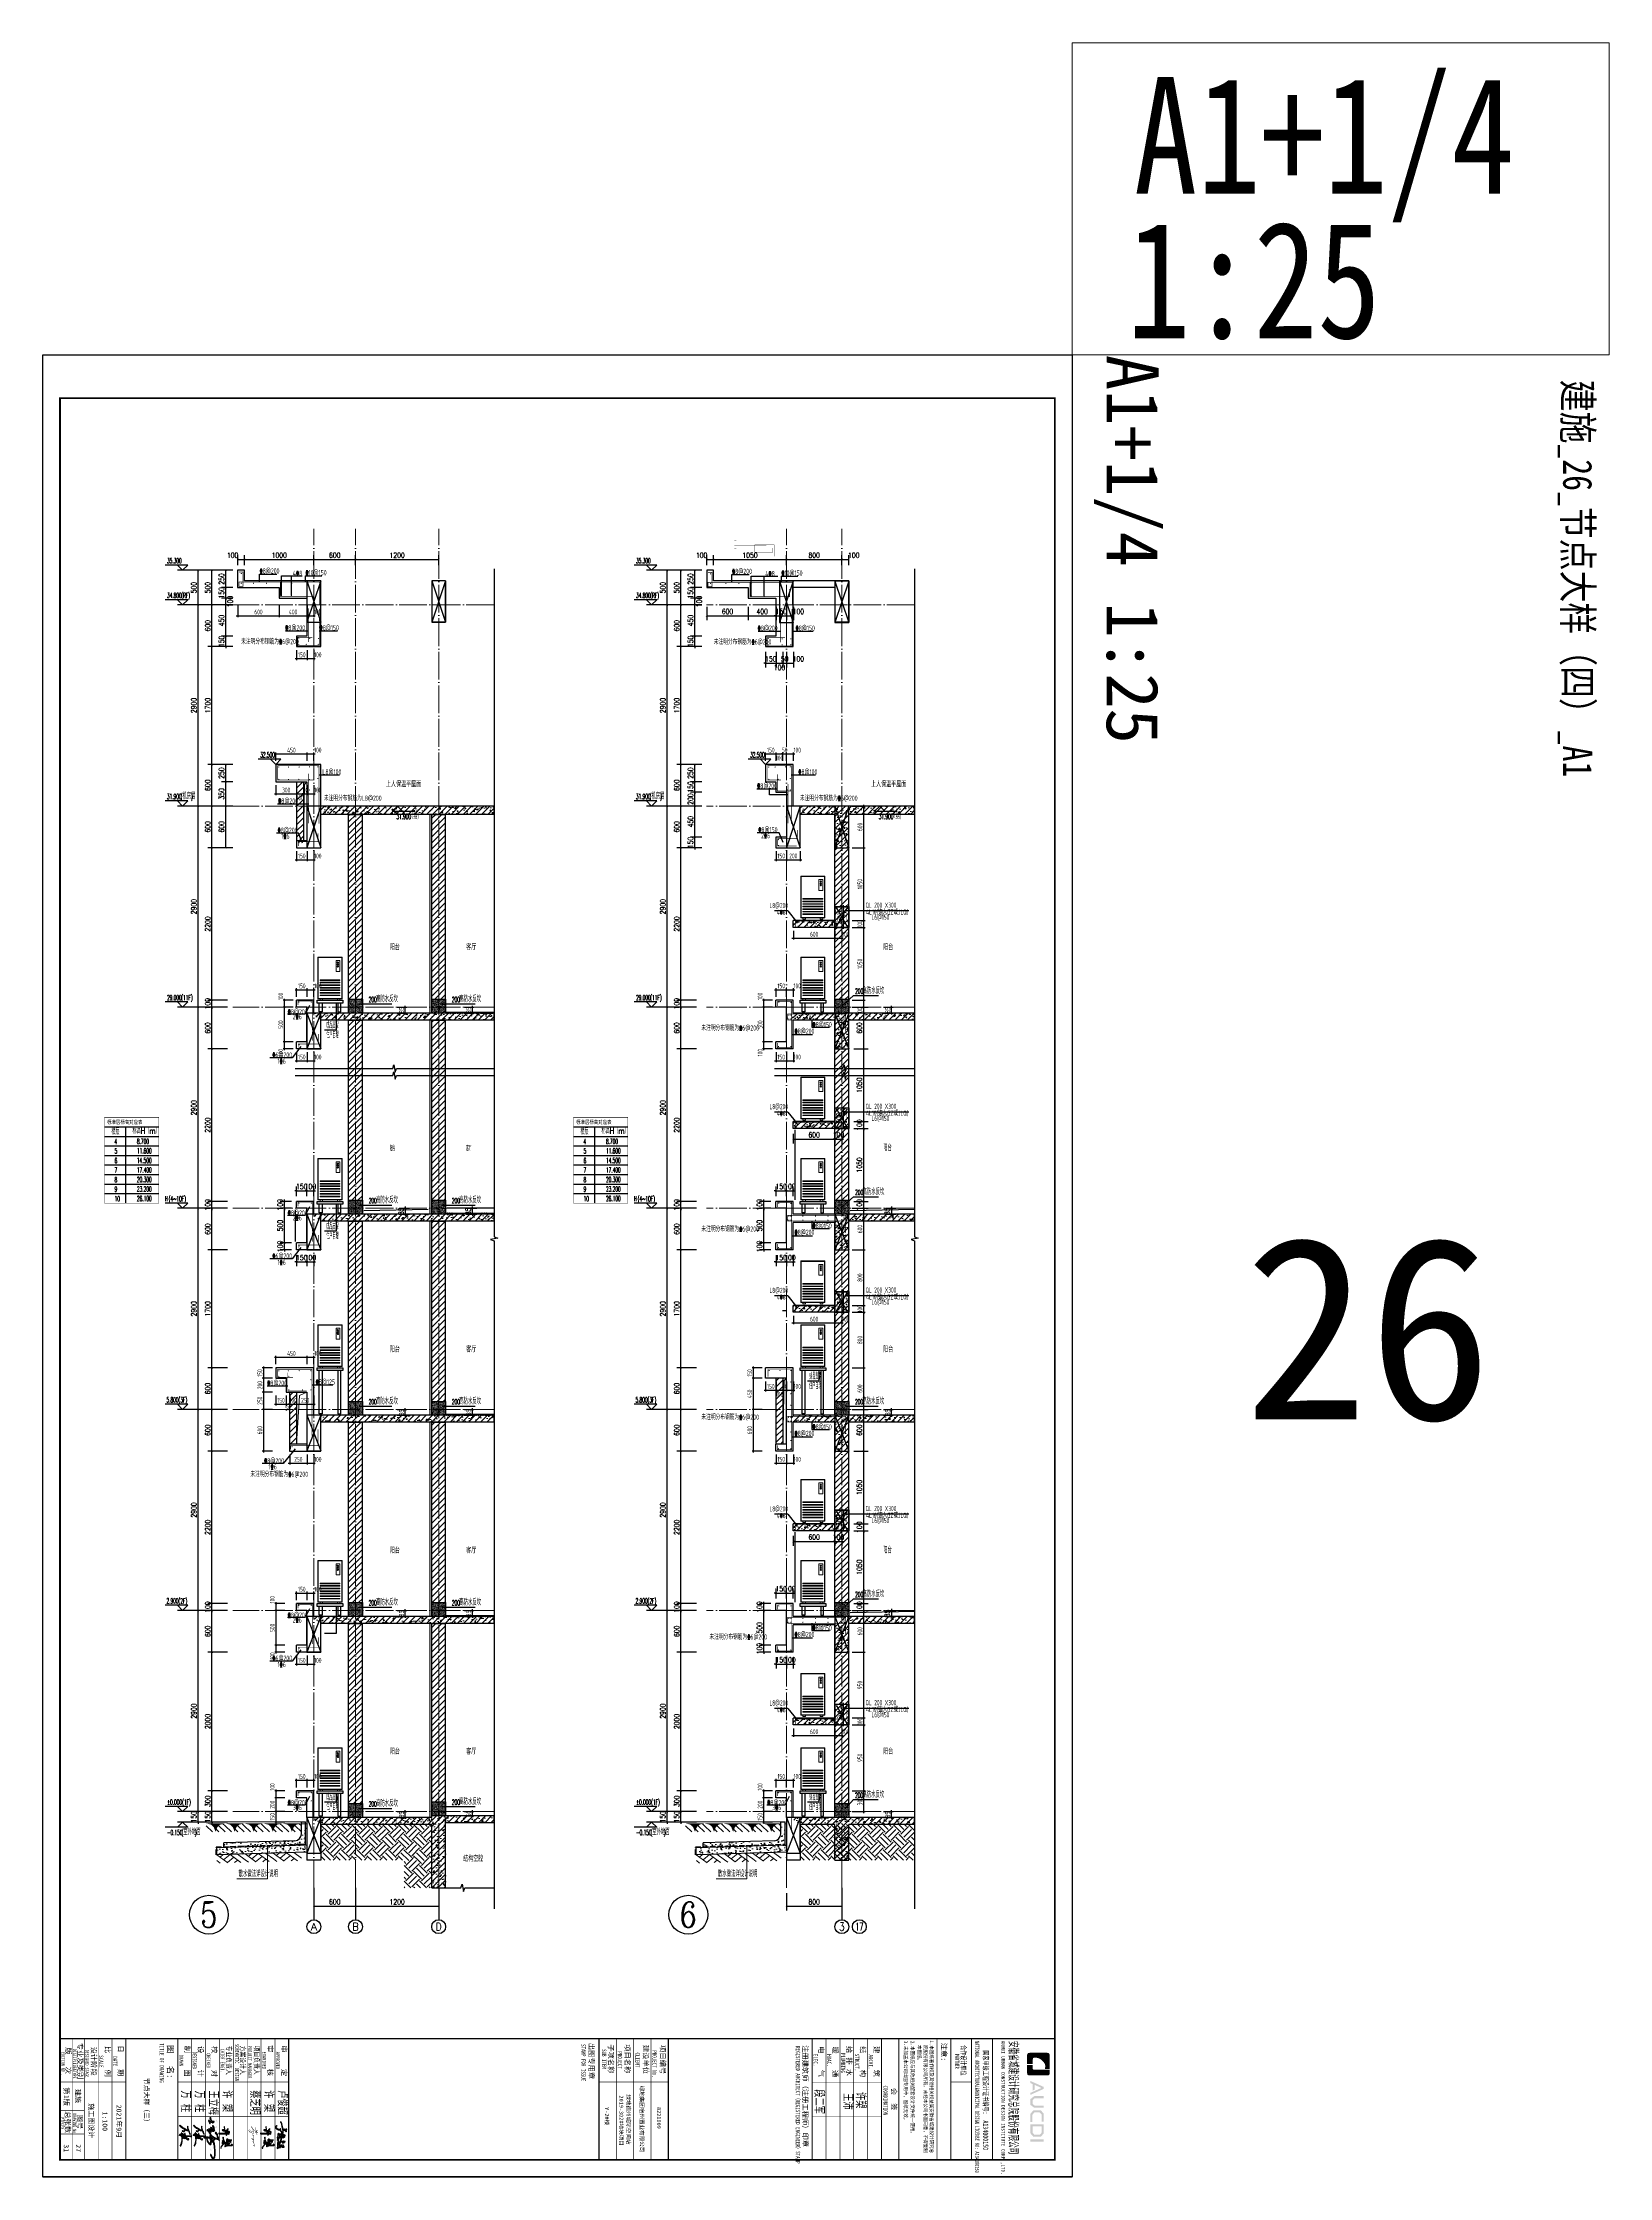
# Model space of a CAD drawing. Extents: x -461650 to 361314, y 245336 to 769729.
# Drawn here: x 254754 to 277354, y 654850 to 685631 of the extents above; entities that cross this region are included whole.
import ezdxf
from ezdxf.enums import TextEntityAlignment as Align

# ---------------------------------------------------------------- set-up
doc = ezdxf.new("R2010")
doc.units = 0
doc.header["$LTSCALE"] = 1000
for name, pattern in [('DASH', [0.35, 0.25, -0.1]), ('DOTE', [2.42, 2, -0.2, 0.02, -0.2]), ('H3普通虚线', [4.2, 3, -1.2])]:
    doc.linetypes.add(name, pattern=pattern)
doc.layers.get('0').update_dxf_attribs({"linetype": 'CONTINUOUS'})
doc.layers.get('DEFPOINTS').update_dxf_attribs({"linetype": 'CONTINUOUS'})
for name, color, linetype in [('A-AXIS_TEXT', 7, 'CONTINUOUS'), ('AXIS', 3, 'CONTINUOUS'), ('C-Sheet-图框', 101, 'CONTINUOUS'), ('COLUMN', 4, 'CONTINUOUS'), ('DIM', 2, 'CONTINUOUS'), ('DIM_ELEV', 3, 'CONTINUOUS'), ('DIM_IDEN', 67, 'CONTINUOUS'), ('DIM_SYMB', 3, 'CONTINUOUS'), ('PUB_DIM', 3, 'CONTINUOUS'), ('PUB_TEXT', 2, 'CONTINUOUS'), ('REIN', 6, 'CONTINUOUS'), ('REIND', 1, 'CONTINUOUS'), ('REINL', 1, 'CONTINUOUS'), ('S-BEAM-LINE2', 4, 'H3普通虚线'), ('S-大样-砼线', 7, 'CONTINUOUS'), ('S-引出线', 40, 'CONTINUOUS'), ('TEXT', 2, 'CONTINUOUS'), ('WALL', 5, 'CONTINUOUS'), ('yichutu', 7, 'CONTINUOUS'), ('图签文字', 4, 'CONTINUOUS'), ('导图字', 7, 'CONTINUOUS'), ('水平筋标注', 7, 'CONTINUOUS'), ('看线', 251, 'CONTINUOUS'), ('空调外机', 8, 'CONTINUOUS'), ('立面-看线', 251, 'CONTINUOUS')]:
    doc.layers.add(name, color=color, linetype=linetype)
for name, color, linetype, lineweight in [('AXIS_TEXT', 7, 'CONTINUOUS', 20), ('DOTE', 19, 'DOTE', 9), ('PUB_HATCH', 8, 'CONTINUOUS', 9), ('可改文字', 6, 'CONTINUOUS', 18), ('图框', 9, 'CONTINUOUS', 18), ('图签', 147, 'CONTINUOUS', 18), ('填充', 251, 'CONTINUOUS', 5), ('平面-排水沟', 86, 'CONTINUOUS', 15), ('平面-空调室外机', 143, 'CONTINUOUS', 9), ('立面-中轮廓线', 30, 'CONTINUOUS', 35), ('立面-洞口示意', 152, 'CONTINUOUS', 13), ('粉刷', 251, 'CONTINUOUS', 9)]:
    doc.layers.add(name, color=color, linetype=linetype, lineweight=lineweight)
doc.styles.add('_TCH_AXIS', font='COMPLEX', dxfattribs={"bigfont": 'GBCBIG'})
doc.styles.add('_TCH_DIM', font='SIMPLEX.shx', dxfattribs={"width": 0.7, "bigfont": 'GBCBIG.shx'})
doc.styles.add('_TCH_DIM_T3', font='SIMPLEX', dxfattribs={"width": 0.705882, "bigfont": 'GBCBIG'})
doc.styles.add('_TCH_LABEL', font='simhei.ttf')
doc.styles.add('C', font='simhei.ttf')
doc.styles.add('COMPLEX', font='COMPLEX')
doc.styles.add('DIM_FONT_T3', font='SIMPLEX', dxfattribs={"width": 0.705882, "bigfont": 'GBCBIG'})
doc.styles.add('HT', font='simhei.ttf')
doc.styles.add('TSSD_DIMENSION', font='Tssdeng.shx', dxfattribs={"width": 0.7, "bigfont": 'tssdchn.shx'})
doc.styles.add('TSSD_Label', font='Tssdeng.shx', dxfattribs={"width": 0.7, "bigfont": 'hztxt.shx'})
doc.styles.add('TSSD_REIN', font='tssdeng.shx', dxfattribs={"width": 0.7, "height": 300, "bigfont": 'tssdchn.shx'})
doc.styles.add('宋体', font='', dxfattribs={"height": 50})
doc.styles.add('建筑图签-1', font='simhei.ttf', dxfattribs={"width": 0.7})
doc.styles.add('建筑图签-2', font='TXT.shx', dxfattribs={"width": 0.5, "bigfont": 'HZTXT.shx'})
doc.styles.add('黑体', font='simhei.ttf')
doc.styles.get('宋体').set_extended_font_data('SimSun')
doc.dimstyles.new('_TCH_ARCH&&25', dxfattribs={"dimtxt": 74.375, "dimasz": 25, "dimexe": 62.5, "dimexo": 75, "dimgap": 25, "dimtad": 1, "dimdec": 0, "dimzin": 0, "dimdsep": 46, "dimtxsty": '_TCH_DIM_T3', "dimblk": 'ARCHTICK', "dimcen": 0.09, "dimclrt": 7, "dimazin": 0, "dimtfac": 1, "dimtdec": 0, "dimtix": 1, "dimtmove": 2, "dimatfit": 3, "dimldrblk": 'ARCHTICK', "dimfxl": 0, "dimtolj": 1, "dimtzin": 0, "dimarcsym": 0})
doc.dimstyles.new('TSSD_20_20', dxfattribs={"dimtxt": 60, "dimasz": 20, "dimexe": 20, "dimexo": 50, "dimgap": 20, "dimtad": 1, "dimdec": 0, "dimzin": 0, "dimdsep": 46, "dimtxsty": 'TSSD_DIMENSION', "dimblk": 'ARCHTICK', "dimblk1": 'ARCHTICK', "dimblk2": 'ARCHTICK', "dimcen": 0, "dimdle": 20, "dimclrt": 7, "dimadec": 0, "dimazin": 0, "dimtfac": 1, "dimtdec": 0, "dimtix": 1, "dimtmove": 2, "dimatfit": 3, "dimfxl": 0, "dimtolj": 1, "dimtzin": 0, "dimarcsym": 0})
pattern_1 = [(45, (-606742.39, 786109.06), (0, 224.506403), [158.75, -158.75]), (45, (-606784.49, 786151.16), (0, 224.506403), [158.75, -158.75]), (45, (-606826.58, 786193.25), (0, 224.506403), [158.75, -158.75]), (135, (-606826.58, 786221.32), (-224.506403, 0), [158.75, -158.75]), (135, (-606784.49, 786263.41), (-224.506403, 0), [158.75, -158.75]), (135, (-606742.39, 786305.5), (-224.506403, 0), [158.75, -158.75])]
pattern_2 = [(50, (28072.99, 249033.25), (143.452037, -12.550427), [15, -165]), (355, (28072.99, 249033.25), (-27.750267, 150.438427), [12, -132]), (100.4514, (28084.94, 249032.2), (115.701876, 137.88791), [12.74804, -140.22842]), (46.1842, (28072.99, 249073.25), (213.44821, -33.1038), [22.5, -247.5]), (96.6356, (28090.77, 249070.5), (186.93254, 194.82357), [19.12206, -210.3426]), (351.1842, (28072.99, 249073.25), (186.93239, 194.82372), [18, -198]), (21, (28092.99, 249063.25), (119.38141, -80.52378), [15, -165]), (326, (28092.99, 249063.25), (48.663066, 145.03001), [12, -132]), (71.4514, (28102.93, 249056.54), (168.044526, 64.5061), [12.74804, -140.22842]), (37.5, (28072.986, 249033.25), (2.431971, 66.578771), [0, -130.4, 0, -134, 0, -132.5]), (7.5, (28072.986, 249033.25), (52.613907, 78.882342), [0, -76.4, 0, -127.4, 0, -50.5]), (327.5, (28028.386, 249033.25), (106.764487, -4.510974), [0, -50, 0, -156, 0, -207]), (317.5, (28008.39, 249033.25), (116.637234, 20.020996), [0, -65, 0, -103.6, 0, -147])]
pattern_3 = [(45, (0, 44.88), (-44.1941915, 44.1941915), [])]
pattern_4 = [(45, (0, 0), (-44.194174, 44.194174), []), (50, (0, 0), (179.315046, -15.688034), [18.75, -206.25]), (355, (0, 0), (-34.687833, 188.048033), [15, -165]), (100.4514, (14.94, -1.3), (144.627345, 172.359886), [15.935047, -175.285528]), (46.1842, (0, 50), (266.81026, -41.379754), [28.125, -309.375]), (96.6356, (22.23, 46.55), (233.66568, 243.52947), [23.90257, -262.92825]), (351.1842, (0, 50), (233.66549, 243.52965), [22.5, -247.5]), (21, (25, 37.5), (149.226763, -100.654723), [18.75, -206.25]), (326, (25, 37.5), (60.828833, 181.28751), [15, -165]), (71.4514, (37.44, 29.11), (210.055657, 80.632624), [15.935047, -175.285528]), (37.5, (0, 0), (3.039964, 83.2234635), [0, -163, 0, -167.5, 0, -165.625]), (7.5, (0, 0), (65.767384, 98.602928), [0, -95.5, 0, -159.25, 0, -63.125]), (327.5, (-55.75, 0), (133.455609, -5.638718), [0, -62.5, 0, -195, 0, -258.75]), (317.5, (-80.75, 0), (145.796542, 25.026246), [0, -81.25, 0, -129.5, 0, -183.75])]
pattern_5 = [(45, (-737876.647, 828566.014), (-44.194174, 44.194174), []), (50, (-737876.65, 828566.01), (179.315046, -15.688034), [18.75, -206.25]), (355, (-737876.65, 828566.01), (-34.687833, 188.048033), [15, -165]), (100.4514, (-737861.7, 828564.7), (144.627345, 172.359886), [15.935047, -175.285528]), (46.1842, (-737876.65, 828616.01), (266.81026, -41.379754), [28.125, -309.375]), (96.6356, (-737854.4, 828612.57), (233.665676, 243.52947), [23.90257, -262.92825]), (351.1842, (-737876.65, 828616.01), (233.66549, 243.52965), [22.5, -247.5]), (21, (-737851.65, 828603.51), (149.226763, -100.654723), [18.75, -206.25]), (326, (-737851.65, 828603.51), (60.828833, 181.28751), [15, -165]), (71.4514, (-737839.21, 828595.13), (210.055657, 80.632624), [15.935047, -175.285528]), (37.5, (-737876.647, 828566.014), (3.039964, 83.2234635), [0, -163, 0, -167.5, 0, -165.625]), (7.5, (-737876.65, 828566.01), (65.767384, 98.602928), [0, -95.5, 0, -159.25, 0, -63.125]), (327.5, (-737932.397, 828566.014), (133.455609, -5.638718), [0, -62.5, 0, -195, 0, -258.75]), (317.5, (-737957.4, 828566.01), (145.796542, 25.026246), [0, -81.25, 0, -129.5, 0, -183.75])]
pattern_6 = [(45, (-737876.647, 828610.89), (-44.1941915, 44.1941915), [])]

# ---------------------------------------------------------------- blocks, each defined once
blk = doc.blocks.new('院标1')
h = blk.add_hatch(color=150)
h.dxf.hatch_style = 1
edge = h.paths.add_edge_path()
edge.add_spline(control_points=[(116373, 648379), (116379, 648379), (116382, 648379), (116391, 648379), (116391, 648379), (116391, 648379), (116616, 648379), (116616, 648379), (116616, 648379), (116616, 648379), (116616, 648054), (116616, 648054), (116616, 648054), (116616, 648054), (116108, 648054), (116108, 648054), (116108, 648054), (116028, 648054), (115963, 648111), (115963, 648199), (115963, 648199), (115963, 648199), (115963, 649215), (115963, 649215), (115963, 649215), (115963, 649295), (116018, 649360), (116108, 649360), (116108, 649360), (116108, 649360), (116897, 649360), (116897, 649360), (116897, 649360), (116897, 649360), (116897, 649080), (116897, 649080), (116897, 649080), (116897, 649080), (116566, 649140), (116356, 648859), (116356, 648859), (116245, 648719), (116240, 648545), (116247, 648466), (116247, 648466), (116254, 648386), (116247, 648466), (116247, 648466), (116247, 648466), (116247, 648466), (116258, 648374), (116373, 648379)], knot_values=[0, 0, 0, 0, 0.0714286, 0.0714286, 0.0714286, 0.1071429, 0.1428571, 0.1428571, 0.1428571, 0.1785714, 0.2142857, 0.2142857, 0.2142857, 0.25, 0.2857143, 0.2857143, 0.2857143, 0.3214286, 0.3571429, 0.3571429, 0.3571429, 0.3928571, 0.4285714, 0.4285714, 0.4285714, 0.4642857, 0.5, 0.5, 0.5, 0.5357143, 0.5714286, 0.5714286, 0.5714286, 0.6071429, 0.6428571, 0.6428571, 0.6428571, 0.6785714, 0.7142857, 0.7142857, 0.7142857, 0.75, 0.7857143, 0.7857143, 0.7857143, 0.8214286, 0.8571429, 0.8571429, 0.8571429, 0.9285714, 1, 1, 1, 1], degree=3, periodic=0)
h = blk.add_hatch(color=150)
h.dxf.hatch_style = 1
edge = h.paths.add_edge_path()
edge.add_spline(control_points=[(117268, 649215), (117268, 649215), (117268, 648199), (117268, 648199), (117268, 648199), (117268, 648114), (117212, 648054), (117123, 648054), (117123, 648054), (117123, 648054), (116663, 648054), (116663, 648054), (116663, 648054), (116663, 648054), (116663, 648379), (116663, 648379), (116663, 648379), (116663, 648379), (116865, 648379), (116865, 648379), (116865, 648379), (116907, 648379), (116941, 648413), (116941, 648455), (116941, 648455), (116941, 648455), (116941, 649360), (116941, 649360), (116941, 649360), (116941, 649360), (117123, 649360), (117123, 649360), (117123, 649360), (117204, 649360), (117268, 649306), (117268, 649215)], knot_values=[0, 0, 0, 0, 0.1, 0.1, 0.1, 0.15, 0.2, 0.2, 0.2, 0.25, 0.3, 0.3, 0.3, 0.35, 0.4, 0.4, 0.4, 0.45, 0.5, 0.5, 0.5, 0.55, 0.6, 0.6, 0.6, 0.65, 0.7, 0.7, 0.7, 0.75, 0.8, 0.8, 0.8, 0.9, 1, 1, 1, 1], degree=3, periodic=0)
blk = doc.blocks.new('ljc')
at = {"linetype": 'Continuous'}
h = blk.add_hatch(color=0, dxfattribs=at)
h.paths.add_polyline_path([(2023, 1568), (2019, 1564), (2020, 1562), (2024, 1562), (2022, 1552), (1955, 1538), (1933, 1530), (1930, 1527), (1929, 1525), (1931, 1523), (1944, 1524), (1946, 1526), (1942, 1528), (1960, 1535), (1967, 1535), (1975, 1538), (1985, 1539), (1998, 1543), (2010, 1544), (2018, 1547), (2025, 1546), (2035, 1549), (2061, 1550), (2052, 1537), (2042, 1528), (2028, 1521), (2023, 1521), (2018, 1526), (2015, 1527), (2013, 1525), (2013, 1521), (2019, 1516), (2022, 1508), (2022, 1494), (2012, 1477), (2000, 1469), (1988, 1467), (1982, 1473), (1980, 1480), (1978, 1482), (1978, 1475), (1981, 1468), (1988, 1463), (1994, 1463), (2005, 1467), (2018, 1478), (2027, 1493), (2028, 1504), (2025, 1517), (2033, 1518), (2054, 1533), (2067, 1549), (2067, 1552), (2064, 1555), (2029, 1553), (2036, 1575), (2049, 1591), (2047, 1593), (2043, 1592), (2028, 1573), (2025, 1589), (2021, 1597), (2018, 1599), (2017, 1597), (2020, 1590)])
h.paths.add_polyline_path([(2081, 1522), (2081, 1528), (2075, 1541), (2093, 1562), (2097, 1572), (2094, 1577), (2087, 1576), (2089, 1572), (2092, 1572), (2091, 1567), (2080, 1551), (2066, 1537), (2065, 1535), (2067, 1533), (2073, 1535), (2077, 1523), (2077, 1513), (2072, 1496), (2072, 1492), (2074, 1490), (2078, 1494), (2083, 1510), (2099, 1510), (2119, 1507), (2119, 1500), (2116, 1496), (2108, 1493), (2087, 1496), (2084, 1492), (2087, 1489), (2103, 1488), (2122, 1483), (2140, 1484), (2148, 1482), (2152, 1486), (2152, 1491), (2148, 1488), (2125, 1488), (2114, 1490), (2124, 1499), (2126, 1509), (2121, 1512), (2119, 1511), (2108, 1514), (2124, 1523), (2132, 1532), (2130, 1535), (2121, 1536), (2115, 1533), (2109, 1533), (2123, 1555), (2121, 1559), (2114, 1557), (2116, 1564), (2115, 1569), (2111, 1573), (2105, 1572), (2093, 1554)])
h.paths.add_polyline_path([(2089, 1535), (2097, 1535), (2112, 1551), (2116, 1552), (2111, 1543), (2099, 1528), (2101, 1526), (2114, 1528), (2121, 1531), (2124, 1530), (2118, 1524), (2101, 1515), (2084, 1514), (2084, 1518)], flags=16)
h.paths.add_polyline_path([(2093, 1537), (2095, 1540), (2103, 1546), (2096, 1537)], flags=16)
h.paths.add_polyline_path([(2093, 1544), (2094, 1549), (2106, 1568), (2109, 1569), (2111, 1567), (2108, 1554), (2104, 1550)], flags=16)
h.paths.add_polyline_path([(2141, 1534), (2138, 1533), (2137, 1531), (2142, 1527), (2155, 1522), (2158, 1523), (2153, 1528)])
h.paths.add_polyline_path([(2175, 1522), (2173, 1524), (2172, 1546), (2183, 1545), (2185, 1547), (2183, 1557), (2178, 1566), (2177, 1561), (2180, 1556), (2181, 1550), (2175, 1550), (2170, 1554), (2169, 1574), (2171, 1574), (2175, 1569), (2176, 1571), (2170, 1579), (2167, 1579), (2165, 1577), (2164, 1562), (2166, 1553), (2163, 1553), (2162, 1551), (2167, 1547), (2169, 1537), (2169, 1524), (2166, 1521), (2165, 1517), (2168, 1513), (2170, 1513), (2173, 1517), (2180, 1517), (2178, 1502), (2175, 1500), (2167, 1499), (2175, 1496), (2180, 1497), (2183, 1500), (2184, 1511), (2187, 1521), (2185, 1523)])
h.paths.add_polyline_path([(2233, 1542), (2233, 1564), (2231, 1567), (2215, 1558), (2210, 1557), (2206, 1552), (2211, 1548), (2211, 1551), (2229, 1560), (2228, 1542), (2227, 1537), (2224, 1533), (2220, 1534), (2213, 1542), (2211, 1543), (2209, 1541), (2209, 1508), (2189, 1508), (2187, 1506), (2191, 1503), (2213, 1503), (2217, 1511), (2222, 1516), (2232, 1518), (2234, 1513), (2234, 1505), (2227, 1505), (2232, 1502), (2232, 1500), (2228, 1497), (2229, 1493), (2239, 1495), (2243, 1489), (2243, 1486), (2212, 1492), (2189, 1492), (2179, 1494), (2176, 1496), (2167, 1496), (2164, 1498), (2154, 1499), (2147, 1503), (2144, 1503), (2143, 1501), (2144, 1498), (2153, 1494), (2174, 1491), (2186, 1487), (2211, 1487), (2222, 1484), (2230, 1484), (2243, 1480), (2249, 1480), (2251, 1482), (2244, 1496), (2246, 1499), (2238, 1503), (2239, 1513), (2237, 1520), (2233, 1523), (2224, 1522), (2214, 1516), (2212, 1522), (2213, 1536), (2220, 1530), (2228, 1530), (2230, 1532)])
at = {"color": 0, "linetype": 'Continuous'}
for points in [[(1930, 1527), (1929, 1525), (1931, 1523), (1944, 1524), (1946, 1526), (1942, 1528), (1960, 1535), (1967, 1535), (1975, 1538), (1985, 1539), (1998, 1543), (2010, 1544), (2018, 1547), (2025, 1546), (2035, 1549), (2061, 1550), (2052, 1537), (2042, 1528), (2028, 1521), (2023, 1521), (2018, 1526), (2015, 1527), (2013, 1525), (2013, 1521), (2019, 1516), (2022, 1508), (2022, 1494), (2012, 1477), (2000, 1469), (1988, 1467), (1982, 1473), (1980, 1480), (1978, 1482), (1978, 1475), (1981, 1468), (1988, 1463), (1994, 1463), (2005, 1467), (2018, 1478), (2027, 1493), (2028, 1504), (2025, 1517), (2033, 1518), (2054, 1533), (2067, 1549), (2067, 1552), (2064, 1555), (2029, 1553), (2036, 1575), (2049, 1591), (2047, 1593), (2043, 1592), (2028, 1573), (2025, 1589), (2021, 1597), (2018, 1599), (2017, 1597), (2020, 1590), (2023, 1568), (2019, 1564), (2020, 1562), (2024, 1562), (2022, 1552), (1955, 1538), (1933, 1530), (1930, 1527)], [(2016, 1561), (2015, 1560), (2017, 1560), (2016, 1561)], [(2017, 1562), (2016, 1561), (2019, 1561), (2017, 1562)], [(2066, 1537), (2065, 1535), (2067, 1533), (2073, 1535), (2077, 1523), (2077, 1513), (2072, 1496), (2072, 1492), (2074, 1490), (2078, 1494), (2083, 1510), (2099, 1510), (2119, 1507), (2119, 1500), (2116, 1496), (2108, 1493), (2087, 1496), (2084, 1492), (2087, 1489), (2103, 1488), (2122, 1483), (2140, 1484), (2148, 1482), (2152, 1486), (2152, 1491), (2148, 1488), (2125, 1488), (2114, 1490), (2124, 1499), (2126, 1509), (2121, 1512), (2119, 1511), (2108, 1514), (2124, 1523), (2132, 1532), (2130, 1535), (2121, 1536), (2115, 1533), (2109, 1533), (2123, 1555), (2121, 1559), (2114, 1557), (2116, 1564), (2115, 1569), (2111, 1573), (2105, 1572), (2093, 1554), (2081, 1522), (2081, 1528), (2075, 1541), (2093, 1562), (2097, 1572), (2094, 1577), (2087, 1576), (2089, 1572), (2092, 1572), (2091, 1567), (2080, 1551), (2066, 1537)], [(2084, 1514), (2084, 1518), (2089, 1535), (2097, 1535), (2112, 1551), (2116, 1552), (2111, 1543), (2099, 1528), (2101, 1526), (2114, 1528), (2121, 1531), (2124, 1530), (2118, 1524), (2101, 1515), (2084, 1514)], [(2093, 1544), (2094, 1549), (2106, 1568), (2109, 1569), (2111, 1567), (2108, 1554), (2104, 1550), (2093, 1544)], [(2093, 1537), (2095, 1540), (2103, 1546), (2096, 1537), (2093, 1537)], [(2144, 1503), (2143, 1501), (2144, 1498), (2153, 1494), (2174, 1491), (2186, 1487), (2211, 1487), (2222, 1484), (2230, 1484), (2243, 1480), (2249, 1480), (2251, 1482), (2244, 1496), (2246, 1499), (2238, 1503), (2239, 1513), (2237, 1520), (2233, 1523), (2224, 1522), (2214, 1516), (2212, 1522), (2213, 1536), (2220, 1530), (2228, 1530), (2230, 1532), (2233, 1542), (2233, 1564), (2231, 1567), (2215, 1558), (2210, 1557), (2206, 1552), (2211, 1548), (2211, 1551), (2229, 1560), (2228, 1542), (2227, 1537), (2224, 1533), (2220, 1534), (2213, 1542), (2211, 1543), (2209, 1541), (2209, 1508), (2189, 1508), (2187, 1506), (2191, 1503), (2213, 1503), (2217, 1511), (2222, 1516), (2232, 1518), (2234, 1513), (2234, 1505), (2227, 1505), (2232, 1502), (2232, 1500), (2228, 1497), (2229, 1493), (2239, 1495), (2243, 1489), (2243, 1486), (2212, 1492), (2189, 1492), (2179, 1494), (2176, 1496), (2167, 1496), (2164, 1498), (2154, 1499), (2147, 1503), (2144, 1503)], [(2163, 1553), (2162, 1551), (2167, 1547), (2169, 1537), (2169, 1524), (2166, 1521), (2165, 1517), (2168, 1513), (2170, 1513), (2173, 1517), (2180, 1517), (2178, 1502), (2175, 1500), (2167, 1499), (2175, 1496), (2180, 1497), (2183, 1500), (2184, 1511), (2187, 1521), (2185, 1523), (2175, 1522), (2173, 1524), (2172, 1546), (2183, 1545), (2185, 1547), (2183, 1557), (2178, 1566), (2177, 1561), (2180, 1556), (2181, 1550), (2175, 1550), (2170, 1554), (2169, 1574), (2171, 1574), (2175, 1569), (2176, 1571), (2170, 1579), (2167, 1579), (2165, 1577), (2164, 1562), (2166, 1553), (2163, 1553)], [(2177, 1569), (2176, 1570), (2175, 1567), (2177, 1565), (2177, 1569)], [(2138, 1533), (2137, 1531), (2142, 1527), (2155, 1522), (2158, 1523), (2153, 1528), (2141, 1534), (2138, 1533)]]:
    blk.add_lwpolyline(points, dxfattribs=at)
blk = doc.blocks.new('A$C6AF37BC7')
h = blk.add_hatch(color=256)
h.paths.add_polyline_path([(660, -48), (672, -48), (678, -96)], flags=16)
h.paths.add_polyline_path([(708, 144), (702, 150), (660, 126), (672, 66), (666, 36), (456, -42), (366, -60), (294, -60), (276, -72), (288, -96), (456, -72), (612, -12), (564, -102), (552, -114), (546, -96), (534, -102), (534, -138), (558, -144), (654, -18), (654, 6), (672, 12), (678, -30), (648, -30), (642, -54), (654, -84), (654, -138), (684, -168), (708, -156), (714, -60), (804, -108), (948, -228), (1038, -258), (1062, -258), (1074, -246), (1056, -228), (1032, -228), (954, -192), (786, -60), (708, -30), (714, 24), (756, 30), (816, 54), (954, 48), (972, 66), (948, 84), (810, 84), (702, 48), (690, 120), (726, 132), (720, 144)])
h.paths.add_polyline_path([(852, 216), (864, 216), (870, 174), (840, 198)], flags=16)
h.paths.add_polyline_path([(-312, 282), (-318, 288), (-336, 288), (-348, 276), (-246, 180), (-222, 192), (-222, 210)], flags=17)
h.paths.add_polyline_path([(546, 330), (552, 330), (564, 300), (558, 216), (486, 174), (462, 180), (438, 222)], flags=16)
h.paths.add_polyline_path([(-102, 342), (-48, 336), (-18, 324), (18, 324), (-36, 246), (-174, 96), (-156, 246), (-132, 306)], flags=16)
h.paths.add_polyline_path([(-66, 366), (-72, 372), (-108, 372), (-138, 342), (-168, 288), (-192, 192), (-204, 18), (-228, -78), (-228, 6), (-258, 42), (-306, 48), (-438, 12), (-456, 12), (-468, 24), (-498, 0), (-486, -12), (-420, -12), (-318, 18), (-270, 18), (-252, -6), (-252, -102), (-264, -138), (-240, -156), (-216, -132), (-192, -72), (-174, 60), (-108, 66), (12, 108), (0, 0), (0, -366), (-18, -342), (-24, -372), (-6, -396), (24, -396), (24, -78), (42, 120), (108, 132), (132, 144), (144, 162), (132, 174), (66, 162), (48, 210), (48, 240), (18, 240), (12, 138), (-144, 90), (-114, 138), (-24, 228), (54, 330), (36, 354), (-18, 354)])
h.paths.add_polyline_path([(756, 378), (750, 384), (732, 384), (714, 366), (732, 360), (738, 324), (714, 180), (714, 156), (726, 144), (750, 162), (762, 366)])
h.paths.add_polyline_path([(498, 516), (492, 522), (474, 516), (492, 474), (486, 378), (444, 336), (468, 324), (552, 366), (426, 246), (408, 210), (414, 192), (462, 150), (504, 150), (552, 180), (552, 138), (570, 132), (582, 150), (588, 198), (666, 258), (648, 246), (690, 240), (702, 258), (666, 294), (588, 240), (588, 324), (564, 348), (630, 402), (654, 426), (654, 438), (636, 444), (534, 390), (576, 432), (618, 456), (630, 480), (606, 486), (570, 462), (516, 408), (516, 492)])
h.paths.add_polyline_path([(846, 594), (840, 600), (828, 600), (798, 570), (780, 522), (792, 516), (840, 570), (852, 516), (864, 264), (840, 246), (792, 246), (786, 258), (804, 294), (804, 324), (786, 330), (756, 264), (756, 240), (810, 204), (786, 174), (792, 162), (822, 186), (888, 102), (900, 96), (918, 114), (894, 216), (882, 510), (870, 570)])
at = {"linetype": 'Continuous'}
for points in [[(-66, 366), (-72, 372), (-108, 372), (-138, 342), (-168, 288), (-192, 192), (-204, 18), (-228, -78), (-228, 6), (-258, 42), (-306, 48), (-438, 12), (-456, 12), (-468, 24), (-498, 0), (-486, -12), (-420, -12), (-318, 18), (-270, 18), (-252, -6), (-252, -102), (-264, -138), (-240, -156), (-216, -132), (-192, -72), (-174, 60), (-108, 66), (12, 108), (0, 0), (0, -366), (-18, -342), (-24, -372), (-6, -396), (24, -396), (24, -78), (42, 120), (108, 132), (132, 144), (144, 162), (132, 174), (66, 162), (48, 210), (48, 240), (18, 240), (12, 138), (-144, 90), (-114, 138), (-24, 228), (54, 330), (36, 354), (-18, 354), (-66, 366)], [(-312, 282), (-318, 288), (-336, 288), (-348, 276), (-246, 180), (-222, 192), (-222, 210), (-312, 282)], [(-102, 342), (-48, 336), (-18, 324), (18, 324), (-36, 246), (-174, 96), (-156, 246), (-132, 306), (-102, 342)], [(708, 144), (702, 150), (660, 126), (672, 66), (666, 36), (456, -42), (366, -60), (294, -60), (276, -72), (288, -96), (456, -72), (612, -12), (564, -102), (552, -114), (546, -96), (534, -102), (534, -138), (558, -144), (654, -18), (654, 6), (672, 12), (678, -30), (648, -30), (642, -54), (654, -84), (654, -138), (684, -168), (708, -156), (714, -60), (804, -108), (948, -228), (1038, -258), (1062, -258), (1074, -246), (1056, -228), (1032, -228), (954, -192), (786, -60), (708, -30), (714, 24), (756, 30), (816, 54), (954, 48), (972, 66), (948, 84), (810, 84), (702, 48), (690, 120), (726, 132), (720, 144), (708, 144)], [(498, 516), (492, 522), (474, 516), (492, 474), (486, 378), (444, 336), (468, 324), (552, 366), (426, 246), (408, 210), (414, 192), (462, 150), (504, 150), (552, 180), (552, 138), (570, 132), (582, 150), (588, 198), (666, 258), (648, 246), (690, 240), (702, 258), (666, 294), (588, 240), (588, 324), (564, 348), (630, 402), (654, 426), (654, 438), (636, 444), (534, 390), (576, 432), (618, 456), (630, 480), (606, 486), (570, 462), (516, 408), (516, 492), (498, 516)], [(546, 330), (552, 330), (564, 300), (558, 216), (486, 174), (462, 180), (438, 222), (546, 330)], [(756, 378), (750, 384), (732, 384), (714, 366), (732, 360), (738, 324), (714, 180), (714, 156), (726, 144), (750, 162), (762, 366), (756, 378)], [(846, 594), (840, 600), (828, 600), (798, 570), (780, 522), (792, 516), (840, 570), (852, 516), (864, 264), (840, 246), (792, 246), (786, 258), (804, 294), (804, 324), (786, 330), (756, 264), (756, 240), (810, 204), (786, 174), (792, 162), (822, 186), (888, 102), (900, 96), (918, 114), (894, 216), (882, 510), (870, 570), (846, 594)], [(852, 216), (864, 216), (870, 174), (840, 198), (852, 216)], [(660, -48), (672, -48), (678, -96), (660, -48)]]:
    blk.add_lwpolyline(points, dxfattribs=at)
blk = doc.blocks.new('GFDDDDRG')
at = {"linetype": 'Continuous'}
h = blk.add_hatch(color=256, dxfattribs=at)
h.paths.add_polyline_path([(897805, -158637), (897807, -158635), (897807, -158631), (897799, -158625), (897787, -158637), (897769, -158637), (897738, -158625), (897688, -158595), (897657, -158571), (897649, -158568), (897588, -158517), (897568, -158497), (897559, -158502), (897559, -158506), (897571, -158514), (897579, -158523), (897652, -158581), (897658, -158583), (897672, -158595), (897730, -158632), (897765, -158647), (897786, -158650), (897798, -158646)])
h.paths.add_polyline_path([(897868, -158758), (897870, -158757), (897868, -158743), (897856, -158722), (897846, -158692), (897838, -158680), (897825, -158644), (897822, -158641), (897820, -158631), (897816, -158623), (897811, -158602), (897805, -158589), (897801, -158560), (897801, -158535), (897798, -158527), (897792, -158539), (897792, -158571), (897802, -158616), (897810, -158631), (897811, -158640), (897823, -158670), (897829, -158679), (897835, -158698), (897849, -158727), (897849, -158733), (897858, -158760), (897862, -158763)])
h.paths.add_polyline_path([(897717, -158653), (897718, -158652), (897718, -158647), (897711, -158643), (897685, -158665), (897679, -158667), (897642, -158656), (897636, -158659), (897634, -158667), (897642, -158673), (897655, -158673), (897666, -158677), (897687, -158679), (897700, -158671)])
h.paths.add_polyline_path([(897903, -158820), (897904, -158818), (897904, -158815), (897898, -158809), (897876, -158814), (897853, -158814), (897738, -158802), (897723, -158772), (897717, -158751), (897717, -158739), (897712, -158734), (897705, -158736), (897703, -158745), (897712, -158770), (897712, -158776), (897724, -158799), (897706, -158800), (897681, -158797), (897673, -158782), (897667, -158776), (897691, -158790), (897696, -158790), (897699, -158787), (897694, -158778), (897678, -158770), (897648, -158749), (897643, -158742), (897627, -158725), (897625, -158721), (897618, -158719), (897612, -158725), (897643, -158758), (897664, -158787), (897669, -158794), (897655, -158796), (897628, -158790), (897618, -158790), (897612, -158775), (897613, -158772), (897637, -158772), (897642, -158775), (897645, -158769), (897642, -158766), (897618, -158763), (897610, -158764), (897604, -158748), (897600, -158743), (897592, -158746), (897597, -158764), (897568, -158769), (897562, -158772), (897555, -158781), (897559, -158790), (897562, -158788), (897591, -158793), (897607, -158799), (897616, -158827), (897622, -158863), (897624, -158937), (897622, -158955), (897619, -158962), (897621, -158973), (897618, -158977), (897618, -158989), (897610, -159012), (897610, -159021), (897586, -159073), (897577, -159084), (897579, -159091), (897585, -159096), (897592, -159093), (897604, -159072), (897616, -159042), (897625, -159013), (897633, -158968), (897636, -158931), (897634, -158875), (897631, -158863), (897630, -158836), (897621, -158799), (897636, -158803), (897670, -158806), (897672, -158811), (897666, -158829), (897676, -158839), (897679, -158836), (897679, -158827), (897687, -158814), (897687, -158808), (897718, -158809), (897732, -158812), (897751, -158829), (897763, -158835), (897777, -158838), (897780, -158832), (897754, -158820), (897748, -158812), (897879, -158826), (897889, -158826)])
h.paths.add_polyline_path([(897822, -158907), (897823, -158905), (897823, -158893), (897820, -158889), (897813, -158887), (897808, -158890), (897805, -158896), (897810, -158902), (897805, -158905), (897798, -158904), (897777, -158893), (897738, -158865), (897733, -158859), (897715, -158847), (897703, -158835), (897697, -158835), (897693, -158841), (897693, -158853), (897696, -158859), (897684, -158853), (897667, -158851), (897658, -158859), (897654, -158857), (897640, -158842), (897634, -158845), (897645, -158865), (897658, -158874), (897669, -158874), (897675, -158865), (897681, -158865), (897709, -158880), (897715, -158872), (897706, -158850), (897789, -158913), (897801, -158917), (897811, -158917), (897822, -158910)], flags=17)
h = blk.add_hatch(color=256, dxfattribs=at)
h.paths.add_polyline_path([(898205, -158637), (898207, -158635), (898207, -158631), (898199, -158625), (898187, -158637), (898169, -158637), (898138, -158625), (898088, -158595), (898057, -158571), (898049, -158568), (897988, -158517), (897968, -158497), (897959, -158502), (897959, -158506), (897971, -158514), (897979, -158523), (898052, -158581), (898058, -158583), (898072, -158595), (898130, -158632), (898165, -158647), (898186, -158650), (898198, -158646)])
h.paths.add_polyline_path([(898268, -158758), (898270, -158757), (898268, -158743), (898256, -158722), (898246, -158692), (898238, -158680), (898225, -158644), (898222, -158641), (898220, -158631), (898216, -158623), (898211, -158602), (898205, -158589), (898201, -158560), (898201, -158535), (898198, -158527), (898192, -158539), (898192, -158571), (898202, -158616), (898210, -158631), (898211, -158640), (898223, -158670), (898229, -158679), (898235, -158698), (898249, -158727), (898249, -158733), (898258, -158760), (898262, -158763)])
h.paths.add_polyline_path([(898117, -158653), (898118, -158652), (898118, -158647), (898111, -158643), (898085, -158665), (898079, -158667), (898042, -158656), (898036, -158659), (898034, -158667), (898042, -158673), (898055, -158673), (898066, -158677), (898087, -158679), (898100, -158671)])
h.paths.add_polyline_path([(898303, -158820), (898304, -158818), (898304, -158815), (898298, -158809), (898276, -158814), (898253, -158814), (898138, -158802), (898123, -158772), (898117, -158751), (898117, -158739), (898112, -158734), (898105, -158736), (898103, -158745), (898112, -158770), (898112, -158776), (898124, -158799), (898106, -158800), (898081, -158797), (898073, -158782), (898067, -158776), (898091, -158790), (898096, -158790), (898099, -158787), (898094, -158778), (898078, -158770), (898048, -158749), (898043, -158742), (898027, -158725), (898025, -158721), (898018, -158719), (898012, -158725), (898043, -158758), (898064, -158787), (898069, -158794), (898055, -158796), (898028, -158790), (898018, -158790), (898012, -158775), (898013, -158772), (898037, -158772), (898042, -158775), (898045, -158769), (898042, -158766), (898018, -158763), (898010, -158764), (898004, -158748), (898000, -158743), (897992, -158746), (897997, -158764), (897968, -158769), (897962, -158772), (897955, -158781), (897959, -158790), (897962, -158788), (897991, -158793), (898007, -158799), (898016, -158827), (898022, -158863), (898024, -158937), (898022, -158955), (898019, -158962), (898021, -158973), (898018, -158977), (898018, -158989), (898010, -159012), (898010, -159021), (897986, -159073), (897977, -159084), (897979, -159091), (897985, -159096), (897992, -159093), (898004, -159072), (898016, -159042), (898025, -159013), (898033, -158968), (898036, -158931), (898034, -158875), (898031, -158863), (898030, -158836), (898021, -158799), (898036, -158803), (898070, -158806), (898072, -158811), (898066, -158829), (898076, -158839), (898079, -158836), (898079, -158827), (898087, -158814), (898087, -158808), (898118, -158809), (898132, -158812), (898151, -158829), (898163, -158835), (898177, -158838), (898180, -158832), (898154, -158820), (898148, -158812), (898279, -158826), (898289, -158826)])
h.paths.add_polyline_path([(898222, -158907), (898223, -158905), (898223, -158893), (898220, -158889), (898213, -158887), (898208, -158890), (898205, -158896), (898210, -158902), (898205, -158905), (898198, -158904), (898177, -158893), (898138, -158865), (898133, -158859), (898115, -158847), (898103, -158835), (898097, -158835), (898093, -158841), (898093, -158853), (898096, -158859), (898084, -158853), (898067, -158851), (898058, -158859), (898054, -158857), (898040, -158842), (898034, -158845), (898045, -158865), (898058, -158874), (898069, -158874), (898075, -158865), (898081, -158865), (898109, -158880), (898115, -158872), (898106, -158850), (898189, -158913), (898201, -158917), (898211, -158917), (898222, -158910)], flags=17)
h = blk.add_hatch(color=0, dxfattribs=at)
h.paths.add_polyline_path([(898707, -158934), (898709, -158931), (898704, -158917), (898704, -158899), (898689, -158885), (898689, -158873), (898666, -158819), (898649, -158761), (898612, -158709), (898600, -158709), (898591, -158724), (898612, -158741), (898635, -158778), (898646, -158819), (898672, -158873), (898672, -158885), (898640, -158876), (898594, -158873), (898565, -158865), (898488, -158816), (898421, -158686), (898396, -158649), (898373, -158626), (898361, -158626), (898352, -158634), (898349, -158652), (898364, -158654), (898370, -158649), (898396, -158680), (898459, -158798), (898439, -158796), (898430, -158807), (898430, -158816), (898453, -158842), (898462, -158842), (898465, -158836), (898453, -158822), (898470, -158830), (898485, -158853), (898479, -158856), (898465, -158850), (898401, -158847), (898384, -158842), (898263, -158842), (898257, -158847), (898257, -158856), (898263, -158862), (898427, -158868), (898488, -158876), (898499, -158888), (898496, -158891), (898473, -158882), (898450, -158888), (898439, -158899), (898442, -158919), (898473, -158948), (898453, -158968), (898453, -158994), (898447, -159009), (898450, -159020), (898447, -159029), (898424, -159017), (898387, -158977), (898364, -158931), (898358, -158902), (898347, -158882), (898344, -158908), (898355, -158954), (898373, -158989), (898410, -159032), (898439, -159049), (898459, -159049), (898468, -159035), (898468, -159009), (898476, -158974), (898488, -158974), (898514, -158986), (898525, -158977), (898519, -158966), (898499, -158957), (898459, -158911), (898485, -158908), (898502, -158914), (898491, -158917), (898488, -158922), (898519, -158942), (898522, -158966), (898528, -158971), (898542, -159046), (898548, -159058), (898554, -159107), (898560, -159118), (898568, -159230), (898563, -159377), (898557, -159409), (898545, -159438), (898534, -159449), (898522, -159449), (898505, -159432), (898468, -159349), (898462, -159343), (898456, -159346), (898456, -159363), (898476, -159418), (898496, -159452), (898517, -159470), (898528, -159472), (898542, -159467), (898557, -159452), (898574, -159418), (898583, -159363), (898586, -159216), (898580, -159138), (898574, -159121), (898563, -159032), (898540, -158951), (898545, -158951), (898557, -158940), (898551, -158928), (898534, -158922), (898554, -158919), (898557, -158905), (898548, -158899), (898525, -158896), (898517, -158885), (898571, -158891), (898580, -158899), (898600, -158894), (898684, -158911), (898701, -158937)])
h.paths.add_polyline_path([(898519, -158859), (898522, -158862), (898508, -158859), (898502, -158850)], flags=16)
h.paths.add_polyline_path([(898344, -158876), (898347, -158879), (898347, -158868), (898341, -158873)], flags=17)
h.paths.add_polyline_path([(898476, -159222), (898479, -159216), (898459, -159176), (898447, -159167), (898445, -159182), (898456, -159207), (898456, -159225), (898468, -159233)], flags=17)
h.paths.add_polyline_path([(898519, -158410), (898522, -158410), (898517, -158413)], flags=16)
h.paths.add_polyline_path([(898557, -158404), (898560, -158401), (898560, -158392), (898551, -158387), (898514, -158392), (898502, -158390), (898485, -158358), (898459, -158286), (898450, -158277), (898445, -158277), (898436, -158289), (898482, -158392), (898462, -158392), (898427, -158381), (898413, -158352), (898398, -158358), (898396, -158369), (898419, -158418), (898421, -158436), (898433, -158453), (898442, -158450), (898442, -158430), (898433, -158398), (898470, -158413), (898496, -158415), (898508, -158430), (898522, -158427), (898534, -158415)])
h.paths.add_polyline_path([(898563, -158600), (898565, -158597), (898560, -158588), (898554, -158554), (898522, -158508), (898511, -158513), (898508, -158528), (898528, -158548), (898534, -158559), (898537, -158577), (898522, -158582), (898465, -158565), (898453, -158565), (898447, -158571), (898447, -158580), (898456, -158588), (898522, -158614), (898528, -158620), (898537, -158617), (898508, -158600)])
h.paths.add_polyline_path([(898571, -158654), (898574, -158652), (898571, -158634), (898554, -158626), (898551, -158631), (898560, -158640), (898540, -158649), (898499, -158646), (898436, -158617), (898413, -158594), (898401, -158600), (898401, -158614), (898427, -158654), (898468, -158692), (898476, -158692), (898479, -158686), (898442, -158640), (898508, -158669), (898551, -158666)])
h.paths.add_polyline_path([(898629, -158545), (898632, -158542), (898623, -158531), (898617, -158531), (898606, -158545), (898603, -158562), (898594, -158574), (898614, -158577)])
h.paths.add_polyline_path([(898649, -158413), (898652, -158410), (898652, -158398), (898632, -158355), (898632, -158341), (898623, -158335), (898614, -158352), (898635, -158404), (898632, -158410), (898637, -158418)])
h = blk.add_hatch(color=0, dxfattribs=at)
h.dxf.hatch_style = 1
h.paths.add_polyline_path([(899783, -158695), (899785, -158695), (899787, -158697), (899789, -158696), (899791, -158699), (899801, -158706), (899787, -158710)], flags=16)
h.paths.add_polyline_path([(899767, -158687), (899770, -158687), (899774, -158691), (899774, -158695), (899777, -158706), (899777, -158711), (899762, -158712), (899756, -158711), (899755, -158709), (899754, -158704), (899761, -158693)], flags=16)
h.paths.add_polyline_path([(899567, -158635), (899579, -158637), (899582, -158640), (899585, -158640), (899587, -158643), (899593, -158645), (899594, -158647), (899599, -158652), (899601, -158655), (899611, -158663), (899611, -158667), (899618, -158673), (899620, -158678), (899624, -158681), (899626, -158687), (899628, -158690), (899628, -158691), (899625, -158692), (899623, -158695), (899615, -158695), (899612, -158697), (899600, -158696), (899583, -158684), (899583, -158683), (899573, -158673), (899573, -158671), (899565, -158660), (899565, -158657), (899563, -158654), (899563, -158639)], flags=16)
h.paths.add_polyline_path([(899571, -158627), (899570, -158626), (899562, -158628), (899556, -158634), (899554, -158642), (899553, -158655), (899555, -158656), (899558, -158668), (899561, -158674), (899564, -158676), (899566, -158680), (899571, -158684), (899570, -158686), (899572, -158687), (899580, -158695), (899582, -158695), (899585, -158699), (899595, -158704), (899607, -158707), (899611, -158709), (899615, -158706), (899623, -158704), (899625, -158703), (899629, -158702), (899631, -158699), (899634, -158699), (899634, -158702), (899638, -158707), (899640, -158713), (899643, -158715), (899643, -158719), (899646, -158722), (899648, -158731), (899651, -158732), (899651, -158735), (899655, -158742), (899655, -158745), (899656, -158746), (899657, -158750), (899660, -158755), (899660, -158758), (899663, -158761), (899667, -158775), (899668, -158777), (899670, -158785), (899672, -158789), (899672, -158792), (899676, -158803), (899676, -158807), (899680, -158815), (899679, -158819), (899682, -158823), (899683, -158833), (899685, -158835), (899684, -158837), (899686, -158839), (899687, -158851), (899688, -158854), (899693, -158908), (899692, -158917), (899691, -158921), (899688, -158923), (899685, -158921), (899684, -158918), (899681, -158915), (899679, -158910), (899663, -158885), (899659, -158882), (899656, -158877), (899652, -158874), (899652, -158872), (899649, -158871), (899649, -158867), (899647, -158866), (899646, -158867), (899640, -158861), (899635, -158862), (899631, -158867), (899634, -158870), (899634, -158873), (899637, -158877), (899638, -158880), (899647, -158891), (899648, -158895), (899651, -158897), (899651, -158900), (899655, -158906), (899656, -158909), (899674, -158928), (899681, -158932), (899684, -158935), (899683, -158938), (899686, -158940), (899687, -158947), (899689, -158948), (899689, -158951), (899691, -158955), (899695, -158966), (899695, -158979), (899690, -158977), (899686, -158974), (899683, -158967), (899675, -158963), (899669, -158964), (899667, -158967), (899667, -158971), (899671, -158974), (899671, -158976), (899683, -158993), (899684, -158999), (899691, -159006), (899693, -159012), (899696, -159015), (899695, -159016), (899705, -159037), (899705, -159040), (899710, -159051), (899714, -159067), (899715, -159068), (899715, -159077), (899718, -159085), (899716, -159091), (899712, -159091), (899707, -159087), (899705, -159087), (899702, -159083), (899698, -159082), (899695, -159077), (899686, -159071), (899681, -159073), (899678, -159076), (899679, -159079), (899689, -159088), (899695, -159091), (899701, -159096), (899703, -159096), (899706, -159099), (899713, -159103), (899719, -159103), (899725, -159099), (899727, -159091), (899726, -159072), (899723, -159066), (899723, -159062), (899717, -159047), (899715, -159038), (899712, -159035), (899709, -159023), (899703, -159013), (899702, -159009), (899697, -159003), (899697, -159001), (899695, -158999), (899691, -158989), (899695, -158991), (899703, -158988), (899703, -158983), (899705, -158981), (899705, -158973), (899701, -158955), (899698, -158949), (899692, -158933), (899697, -158931), (899700, -158924), (899699, -158921), (899702, -158919), (899703, -158910), (899702, -158897), (899700, -158895), (899701, -158887), (899700, -158881), (899699, -158879), (899699, -158864), (899697, -158859), (899698, -158858), (899695, -158855), (899696, -158847), (899695, -158839), (899693, -158836), (899690, -158816), (899687, -158815), (899686, -158804), (899681, -158791), (899677, -158775), (899675, -158773), (899675, -158771), (899671, -158762), (899670, -158757), (899663, -158742), (899663, -158739), (899659, -158734), (899659, -158731), (899656, -158728), (899656, -158725), (899651, -158716), (899650, -158712), (899646, -158708), (899646, -158706), (899643, -158704), (899643, -158702), (899639, -158694), (899647, -158688), (899657, -158679), (899664, -158669), (899666, -158665), (899671, -158660), (899671, -158647), (899669, -158646), (899663, -158651), (899658, -158660), (899658, -158663), (899643, -158680), (899636, -158686), (899634, -158686), (899631, -158679), (899626, -158674), (899625, -158671), (899621, -158667), (899619, -158663), (899615, -158659), (899613, -158655), (899593, -158636), (899581, -158630), (899578, -158630), (899575, -158627)])
h.paths.add_polyline_path([(899631, -158530), (899631, -158529), (899627, -158529), (899623, -158533), (899624, -158542), (899630, -158553), (899632, -158555), (899633, -158560), (899637, -158564), (899638, -158567), (899642, -158571), (899643, -158575), (899647, -158577), (899647, -158579), (899660, -158595), (899660, -158597), (899663, -158599), (899664, -158604), (899669, -158611), (899670, -158616), (899674, -158624), (899674, -158629), (899676, -158631), (899677, -158637), (899679, -158639), (899680, -158647), (899683, -158653), (899683, -158655), (899684, -158656), (899686, -158666), (899692, -158684), (899692, -158689), (899699, -158722), (899699, -158724), (899701, -158736), (899700, -158752), (899702, -158755), (899702, -158775), (899699, -158788), (899696, -158787), (899693, -158783), (899689, -158782), (899686, -158784), (899686, -158788), (899693, -158795), (899702, -158799), (899707, -158796), (899710, -158788), (899711, -158779), (899709, -158775), (899711, -158771), (899711, -158752), (899709, -158744), (899710, -158740), (899708, -158736), (899709, -158732), (899707, -158729), (899708, -158726), (899707, -158712), (899704, -158707), (899705, -158704), (899703, -158698), (899702, -158687), (899700, -158686), (899701, -158685), (899694, -158663), (899693, -158655), (899691, -158652), (899690, -158645), (899688, -158644), (899679, -158618), (899687, -158624), (899711, -158647), (899729, -158660), (899734, -158665), (899738, -158666), (899739, -158669), (899759, -158682), (899753, -158688), (899747, -158699), (899743, -158703), (899742, -158710), (899746, -158715), (899751, -158718), (899752, -158717), (899755, -158719), (899768, -158720), (899776, -158720), (899778, -158719), (899779, -158719), (899781, -158724), (899780, -158727), (899782, -158729), (899782, -158737), (899783, -158739), (899783, -158743), (899785, -158747), (899787, -158763), (899791, -158769), (899796, -158769), (899799, -158766), (899799, -158760), (899795, -158747), (899795, -158741), (899791, -158733), (899788, -158717), (899803, -158712), (899816, -158711), (899819, -158706), (899818, -158700), (899816, -158699), (899806, -158695), (899801, -158692), (899797, -158691), (899780, -158683), (899781, -158681), (899779, -158679), (899781, -158675), (899815, -158649), (899819, -158644), (899819, -158641), (899818, -158639), (899811, -158639), (899796, -158653), (899776, -158667), (899775, -158662), (899774, -158660), (899772, -158649), (899771, -158647), (899771, -158643), (899766, -158626), (899767, -158623), (899765, -158623), (899763, -158606), (899761, -158599), (899761, -158592), (899759, -158587), (899759, -158583), (899760, -158580), (899759, -158579), (899759, -158563), (899757, -158562), (899750, -158562), (899746, -158565), (899747, -158579), (899745, -158582), (899748, -158584), (899751, -158594), (899751, -158596), (899754, -158605), (899754, -158613), (899755, -158615), (899755, -158619), (899757, -158620), (899756, -158623), (899760, -158635), (899759, -158639), (899761, -158645), (899763, -158647), (899763, -158654), (899766, -158658), (899765, -158661), (899767, -158663), (899768, -158674), (899767, -158675), (899765, -158675), (899760, -158671), (899757, -158671), (899755, -158667), (899748, -158665), (899739, -158658), (899731, -158653), (899728, -158650), (899713, -158639), (899682, -158608), (899671, -158596), (899662, -158575), (899658, -158570), (899656, -158564), (899653, -158561), (899649, -158552), (899643, -158546), (899643, -158543), (899635, -158535)])
at = {"layer": '图框'}
h = blk.add_hatch(color=256, dxfattribs=at)
h.paths.add_polyline_path([(922489, -158906), (922489, -158969), (922104, -158969), (922104, -158906)])
h.paths.add_polyline_path([(922431, -158530), (922168, -158530), (922168, -158710), (922221, -158772), (922380, -158772), (922431, -158712)], flags=16)
h.paths.add_polyline_path([(922490, -158471), (922109, -158471), (922109, -158732), (922194, -158831), (922408, -158831), (922490, -158733)])
h.paths.add_polyline_path([(922492, -158399), (922434, -158399), (922434, -158196), (922378, -158129), (922219, -158129), (922167, -158196), (922167, -158400), (922107, -158400), (922107, -158169), (922194, -158067), (922408, -158067), (922492, -158166)])
h.paths.add_polyline_path([(922491, -157658), (922491, -157718), (922235, -157718), (922170, -157775), (922170, -157880), (922235, -157937), (922491, -157937), (922491, -157994), (922217, -157994), (922108, -157912), (922108, -157743), (922218, -157658)])
h.paths.add_polyline_path([(922490, -157392), (922490, -157450), (922108, -157621), (922108, -157564), (922425, -157423), (922231, -157335), (922231, -157471), (922173, -157501), (922173, -157311), (922107, -157282), (922107, -157220)])
at = {"linetype": 'Continuous'}
for points in [[(897903, -158820), (897904, -158818), (897904, -158815), (897898, -158809), (897876, -158814), (897853, -158814), (897738, -158802), (897723, -158772), (897717, -158751), (897717, -158739), (897712, -158734), (897705, -158736), (897703, -158745), (897712, -158770), (897712, -158776), (897724, -158799), (897706, -158800), (897681, -158797), (897673, -158782), (897667, -158776), (897691, -158790), (897696, -158790), (897699, -158787), (897694, -158778), (897678, -158770), (897648, -158749), (897643, -158742), (897627, -158725), (897625, -158721), (897618, -158719), (897612, -158725), (897643, -158758), (897664, -158787), (897669, -158794), (897655, -158796), (897628, -158790), (897618, -158790), (897612, -158775), (897613, -158772), (897637, -158772), (897642, -158775), (897645, -158769), (897642, -158766), (897618, -158763), (897610, -158764), (897604, -158748), (897600, -158743), (897592, -158746), (897597, -158764), (897568, -158769), (897562, -158772), (897555, -158781), (897559, -158790), (897562, -158788), (897591, -158793), (897607, -158799), (897616, -158827), (897622, -158863), (897624, -158937), (897622, -158955), (897619, -158962), (897621, -158973), (897618, -158977), (897618, -158989), (897610, -159012), (897610, -159021), (897586, -159073), (897577, -159084), (897579, -159091), (897585, -159096), (897592, -159093), (897604, -159072), (897616, -159042), (897625, -159013), (897633, -158968), (897636, -158931), (897634, -158875), (897631, -158863), (897630, -158836), (897621, -158799), (897636, -158803), (897670, -158806), (897672, -158811), (897666, -158829), (897676, -158839), (897679, -158836), (897679, -158827), (897687, -158814), (897687, -158808), (897718, -158809), (897732, -158812), (897751, -158829), (897763, -158835), (897777, -158838), (897780, -158832), (897754, -158820), (897748, -158812), (897879, -158826), (897889, -158826), (897903, -158820)], [(897805, -158637), (897807, -158635), (897807, -158631), (897799, -158625), (897787, -158637), (897769, -158637), (897738, -158625), (897688, -158595), (897657, -158571), (897649, -158568), (897588, -158517), (897568, -158497), (897559, -158502), (897559, -158506), (897571, -158514), (897579, -158523), (897652, -158581), (897658, -158583), (897672, -158595), (897730, -158632), (897765, -158647), (897786, -158650), (897798, -158646), (897805, -158637)], [(897717, -158653), (897718, -158652), (897718, -158647), (897711, -158643), (897685, -158665), (897679, -158667), (897642, -158656), (897636, -158659), (897634, -158667), (897642, -158673), (897655, -158673), (897666, -158677), (897687, -158679), (897700, -158671), (897717, -158653)], [(897868, -158758), (897870, -158757), (897868, -158743), (897856, -158722), (897846, -158692), (897838, -158680), (897825, -158644), (897822, -158641), (897820, -158631), (897816, -158623), (897811, -158602), (897805, -158589), (897801, -158560), (897801, -158535), (897798, -158527), (897792, -158539), (897792, -158571), (897802, -158616), (897810, -158631), (897811, -158640), (897823, -158670), (897829, -158679), (897835, -158698), (897849, -158727), (897849, -158733), (897858, -158760), (897862, -158763), (897868, -158758)], [(898303, -158820), (898304, -158818), (898304, -158815), (898298, -158809), (898276, -158814), (898253, -158814), (898138, -158802), (898123, -158772), (898117, -158751), (898117, -158739), (898112, -158734), (898105, -158736), (898103, -158745), (898112, -158770), (898112, -158776), (898124, -158799), (898106, -158800), (898081, -158797), (898073, -158782), (898067, -158776), (898091, -158790), (898096, -158790), (898099, -158787), (898094, -158778), (898078, -158770), (898048, -158749), (898043, -158742), (898027, -158725), (898025, -158721), (898018, -158719), (898012, -158725), (898043, -158758), (898064, -158787), (898069, -158794), (898055, -158796), (898028, -158790), (898018, -158790), (898012, -158775), (898013, -158772), (898037, -158772), (898042, -158775), (898045, -158769), (898042, -158766), (898018, -158763), (898010, -158764), (898004, -158748), (898000, -158743), (897992, -158746), (897997, -158764), (897968, -158769), (897962, -158772), (897955, -158781), (897959, -158790), (897962, -158788), (897991, -158793), (898007, -158799), (898016, -158827), (898022, -158863), (898024, -158937), (898022, -158955), (898019, -158962), (898021, -158973), (898018, -158977), (898018, -158989), (898010, -159012), (898010, -159021), (897986, -159073), (897977, -159084), (897979, -159091), (897985, -159096), (897992, -159093), (898004, -159072), (898016, -159042), (898025, -159013), (898033, -158968), (898036, -158931), (898034, -158875), (898031, -158863), (898030, -158836), (898021, -158799), (898036, -158803), (898070, -158806), (898072, -158811), (898066, -158829), (898076, -158839), (898079, -158836), (898079, -158827), (898087, -158814), (898087, -158808), (898118, -158809), (898132, -158812), (898151, -158829), (898163, -158835), (898177, -158838), (898180, -158832), (898154, -158820), (898148, -158812), (898279, -158826), (898289, -158826), (898303, -158820)], [(898205, -158637), (898207, -158635), (898207, -158631), (898199, -158625), (898187, -158637), (898169, -158637), (898138, -158625), (898088, -158595), (898057, -158571), (898049, -158568), (897988, -158517), (897968, -158497), (897959, -158502), (897959, -158506), (897971, -158514), (897979, -158523), (898052, -158581), (898058, -158583), (898072, -158595), (898130, -158632), (898165, -158647), (898186, -158650), (898198, -158646), (898205, -158637)], [(898003, -158781), (898003, -158785), (897979, -158779), (897985, -158776), (897998, -158775), (898003, -158781)], [(898117, -158653), (898118, -158652), (898118, -158647), (898111, -158643), (898085, -158665), (898079, -158667), (898042, -158656), (898036, -158659), (898034, -158667), (898042, -158673), (898055, -158673), (898066, -158677), (898087, -158679), (898100, -158671), (898117, -158653)], [(898268, -158758), (898270, -158757), (898268, -158743), (898256, -158722), (898246, -158692), (898238, -158680), (898225, -158644), (898222, -158641), (898220, -158631), (898216, -158623), (898211, -158602), (898205, -158589), (898201, -158560), (898201, -158535), (898198, -158527), (898192, -158539), (898192, -158571), (898202, -158616), (898210, -158631), (898211, -158640), (898223, -158670), (898229, -158679), (898235, -158698), (898249, -158727), (898249, -158733), (898258, -158760), (898262, -158763), (898268, -158758)], [(897822, -158907), (897823, -158905), (897823, -158893), (897820, -158889), (897813, -158887), (897808, -158890), (897805, -158896), (897810, -158902), (897805, -158905), (897798, -158904), (897777, -158893), (897738, -158865), (897733, -158859), (897715, -158847), (897703, -158835), (897697, -158835), (897693, -158841), (897693, -158853), (897696, -158859), (897684, -158853), (897667, -158851), (897658, -158859), (897654, -158857), (897640, -158842), (897634, -158845), (897645, -158865), (897658, -158874), (897669, -158874), (897675, -158865), (897681, -158865), (897709, -158880), (897715, -158872), (897706, -158850), (897789, -158913), (897801, -158917), (897811, -158917), (897822, -158910), (897822, -158907)], [(898222, -158907), (898223, -158905), (898223, -158893), (898220, -158889), (898213, -158887), (898208, -158890), (898205, -158896), (898210, -158902), (898205, -158905), (898198, -158904), (898177, -158893), (898138, -158865), (898133, -158859), (898115, -158847), (898103, -158835), (898097, -158835), (898093, -158841), (898093, -158853), (898096, -158859), (898084, -158853), (898067, -158851), (898058, -158859), (898054, -158857), (898040, -158842), (898034, -158845), (898045, -158865), (898058, -158874), (898069, -158874), (898075, -158865), (898081, -158865), (898109, -158880), (898115, -158872), (898106, -158850), (898189, -158913), (898201, -158917), (898211, -158917), (898222, -158910), (898222, -158907)]]:
    blk.add_lwpolyline(points, dxfattribs=at)
at = {"color": 0, "linetype": 'Continuous'}
for points in [[(898707, -158934), (898709, -158931), (898704, -158917), (898704, -158899), (898689, -158885), (898689, -158873), (898666, -158819), (898649, -158761), (898612, -158709), (898600, -158709), (898591, -158724), (898612, -158741), (898635, -158778), (898646, -158819), (898672, -158873), (898672, -158885), (898640, -158876), (898594, -158873), (898565, -158865), (898488, -158816), (898421, -158686), (898396, -158649), (898373, -158626), (898361, -158626), (898352, -158634), (898349, -158652), (898364, -158654), (898370, -158649), (898396, -158680), (898459, -158798), (898439, -158796), (898430, -158807), (898430, -158816), (898453, -158842), (898462, -158842), (898465, -158836), (898453, -158822), (898470, -158830), (898485, -158853), (898479, -158856), (898465, -158850), (898401, -158847), (898384, -158842), (898263, -158842), (898257, -158847), (898257, -158856), (898263, -158862), (898427, -158868), (898488, -158876), (898499, -158888), (898496, -158891), (898473, -158882), (898450, -158888), (898439, -158899), (898442, -158919), (898473, -158948), (898453, -158968), (898453, -158994), (898447, -159009), (898450, -159020), (898447, -159029), (898424, -159017), (898387, -158977), (898364, -158931), (898358, -158902), (898347, -158882), (898344, -158908), (898355, -158954), (898373, -158989), (898410, -159032), (898439, -159049), (898459, -159049), (898468, -159035), (898468, -159009), (898476, -158974), (898488, -158974), (898514, -158986), (898525, -158977), (898519, -158966), (898499, -158957), (898459, -158911), (898485, -158908), (898502, -158914), (898491, -158917), (898488, -158922), (898519, -158942), (898522, -158966), (898528, -158971), (898542, -159046), (898548, -159058), (898554, -159107), (898560, -159118), (898568, -159230), (898563, -159377), (898557, -159409), (898545, -159438), (898534, -159449), (898522, -159449), (898505, -159432), (898468, -159349), (898462, -159343), (898456, -159346), (898456, -159363), (898476, -159418), (898496, -159452), (898517, -159470), (898528, -159472), (898542, -159467), (898557, -159452), (898574, -159418), (898583, -159363), (898586, -159216), (898580, -159138), (898574, -159121), (898563, -159032), (898540, -158951), (898545, -158951), (898557, -158940), (898551, -158928), (898534, -158922), (898554, -158919), (898557, -158905), (898548, -158899), (898525, -158896), (898517, -158885), (898571, -158891), (898580, -158899), (898600, -158894), (898684, -158911), (898701, -158937), (898707, -158934)], [(898557, -158404), (898560, -158401), (898560, -158392), (898551, -158387), (898514, -158392), (898502, -158390), (898485, -158358), (898459, -158286), (898450, -158277), (898445, -158277), (898436, -158289), (898482, -158392), (898462, -158392), (898427, -158381), (898413, -158352), (898398, -158358), (898396, -158369), (898419, -158418), (898421, -158436), (898433, -158453), (898442, -158450), (898442, -158430), (898433, -158398), (898470, -158413), (898496, -158415), (898508, -158430), (898522, -158427), (898534, -158415), (898557, -158404)], [(898571, -158654), (898574, -158652), (898571, -158634), (898554, -158626), (898551, -158631), (898560, -158640), (898540, -158649), (898499, -158646), (898436, -158617), (898413, -158594), (898401, -158600), (898401, -158614), (898427, -158654), (898468, -158692), (898476, -158692), (898479, -158686), (898442, -158640), (898508, -158669), (898551, -158666), (898571, -158654)], [(898563, -158600), (898565, -158597), (898560, -158588), (898554, -158554), (898522, -158508), (898511, -158513), (898508, -158528), (898528, -158548), (898534, -158559), (898537, -158577), (898522, -158582), (898465, -158565), (898453, -158565), (898447, -158571), (898447, -158580), (898456, -158588), (898522, -158614), (898528, -158620), (898537, -158617), (898508, -158600), (898563, -158600)], [(898519, -158410), (898522, -158410), (898517, -158413), (898519, -158410)], [(898519, -158859), (898522, -158862), (898508, -158859), (898502, -158850), (898519, -158859)]]:
    blk.add_lwpolyline(points, dxfattribs=at)
at = {"layer": '图框'}
for p, q in [((920410, -156002), (920410, -159502)), ((921010, -156002), (921010, -159502)), ((921010, -156002), (921010, -159502))]:
    blk.add_line(p, q, dxfattribs=at)
blk.add_lwpolyline([(923310, -107437), (923310, -159999), (893610, -159999), (893610, -107437)], close=True, dxfattribs=at)
blk.add_lwpolyline([(923310, -107437), (923310, -159999), (893610, -159999), (893610, -107437)], close=True, dxfattribs=at)
at = {"layer": '图框', "const_width": 50}
blk.add_lwpolyline([(894110, -159499), (922810, -159499), (922810, -108687), (894110, -108687)], close=True, dxfattribs=at)
at = {"layer": '图框'}
for points, const_width in [([(894110, -156002), (922810, -156002)], 35), ([(894460, -156002), (894460, -158077)], 17.5), ([(894810, -156002), (894810, -159502)], 17.5), ([(894810, -156002), (894810, -159252)], 17.5), ([(895210, -156002), (895210, -159502)], 17.5), ([(895610, -156002), (895610, -159502)], 17.5), ([(896010, -156002), (896010, -159502)], 35), ([(897510, -156002), (897510, -159502)], 35), ([(897910, -156002), (897910, -159502)], 17.5), ([(898310, -156002), (898310, -159502)], 17.5), ([(898710, -156002), (898710, -159502)], 17.5), ([(899110, -156002), (899110, -159502)], 17.5), ([(899510, -156002), (899510, -159502)], 17.5), ([(899910, -156002), (899910, -159502)], 17.5), ([(900310, -156002), (900310, -159502)], 17.5), ([(900710, -159502), (900710, -156002)], 35), ([(900710, -156002), (900710, -159502)], 35), ([(909660, -159502), (909660, -156002)], 35), ([(910160, -156002), (910160, -159502)], 17.5), ([(910660, -156002), (910660, -159502)], 17.5), ([(911160, -156002), (911160, -159502)], 17.5), ([(911660, -156002), (911660, -159502)], 35), ([(911660, -156002), (911660, -159502)], 35), ([(915810, -156006), (915810, -159506)], 35), ([(916210, -156006), (916210, -159506)], 17.5), ([(916610, -156006), (916610, -159506)], 17.5), ([(917010, -156006), (917010, -159506)], 17.5), ([(917410, -156006), (917410, -159506)], 17.5), ([(917810, -156006), (917810, -159506)], 35), ([(917810, -156006), (917810, -159506)], 35), ([(918310, -156006), (918310, -159506)], 30), ([(919410, -156002), (919410, -159502)], 17.5), ([(919810, -156002), (919810, -159502)], 30), ([(919810, -156002), (919810, -159502)], 30), ([(920410, -156002), (920410, -159502)], 30), ([(920410, -156002), (920410, -159502)], 30), ([(921010, -156002), (921010, -159502)], 30), ([(894110, -157252), (894810, -157252)], 17.5), ([(894810, -157252), (896010, -157252)], 17.5), ([(897510, -157252), (900710, -157252)], 17.5), ([(909660, -157252), (911660, -157252)], 17.5), ([(917810, -157256), (915810, -157256)], 17.5), ([(920410, -157252), (919810, -157252)], 17.5), ([(894110, -158077), (894810, -158077)], 17.5), ([(894110, -158077), (894810, -158077)], 17.5), ([(894110, -158077), (894810, -158077)], 17.5), ([(894460, -158077), (894460, -159502)], 17.5), ([(894110, -158752), (894810, -158752)], 17.5), ([(897510, -158254), (900710, -158254)], 17.5), ([(897515, -158252), (900715, -158252)], 17.5), ([(917810, -158256), (915810, -158256)], 17.5)]:
    blk.add_lwpolyline(points, dxfattribs=dict(at, const_width=const_width))
at = {"rotation": 270}
for name, p, xscale, yscale, zscale in [('院标1', (597985, -98428), 0.5, 0.5, 0.5), ('A$C6AF37BC7', (898850, -158732), 0.3999999999068677, 0.4000000000232831, 0.4), ('A$C6AF37BC7', (900050, -158732), 0.3999999999068677, 0.4000000000232831, 0.4)]:
    blk.add_blockref(name, p, dxfattribs=dict(at, xscale=xscale, yscale=yscale, zscale=zscale))
at = {"color": 0, "linetype": 'Continuous', "xscale": 2.399999999906868, "yscale": 2.399999999906868, "zscale": 2.399999999906868, "rotation": 270}
blk.add_blockref('ljc', (896819, -153767, -39423053), dxfattribs=at)
at = {"layer": '图框'}
for s, height, style, width, p in [('DISCIPLIUE&TYPE', 100, '建筑图签-1', 0.7, (894483, -156293)), ('DESIGNED STAGE', 100, '建筑图签-1', 0.7, (894840, -156318)), ('TITLE OF DRAWING', 125, '建筑图签-1', 0.7, (896986, -156129)), ('SCHEMATIC  DESIGN', 110, '建筑图签-1', 0.7, (899160, -156153, -899)), ('PROJECT MANAGER', 110, '建筑图签-1', 0.7, (899534, -156204, -899)), ('STAMP FOR ISSUE', 125, '建筑图签-1', 0.7, (909150, -156158)), ('SUB ITEM', 125, '建筑图签-1', 0.7, (909748, -156303)), ('PROJECT No.', 125, '建筑图签-1', 0.7, (911202, -156337, -899)), ('REGISTERED ARCHITECT（REGISTERED ENGINEER）STAMP', 125, '建筑图签-1', 0.7, (915339, -156216)), ('3.未加盖本公司出图专用章，图纸无效。', 105, 'HT', 0.88, (918459, -156061)), (' 2.本图纸应与其他相关配套设计文件统一使用。 ', 105, 'HT', 0.88, (918656, -155989)), ('本图纸。', 105, 'HT', 0.88, (918854, -156184)), ('院股份有限公司所有。未经本公司书面同意，不得复制', 105, 'HT', 0.88, (919029, -156184)), ('1.本图纸著作权及其他相关权益属安徽省城建设计研究总', 105, 'HT', 0.88, (919206, -156045)), ('NATIONAL ARCHITECTURAL&MUNICIPAL DESIGN LICENSE NO: A134000150', 125, '建筑图签-1', 0.6, (920507, -156070)), ('ANHUI URBAN CONSTRUCTION DESIGN INSTITUTE CORP.,LTD.', 100, '建筑图签-1', 0.91, (921271, -156061)), ('EDITION NO .', 100, '建筑图签-1', 0.7, (894147, -156385)), ('SCALE', 125, '建筑图签-1', 0.7, (895235, -156480)), ('DATE', 125, '建筑图签-1', 0.7, (895634, -156510)), ('EXAMINED  ', 110, '建筑图签-1', 0.7, (899947, -156373, -899)), ('APPROVED ', 110, '建筑图签-1', 0.7, (900342, -156377)), ('PROJECT', 125, '建筑图签-1', 0.7, (910203, -156366)), ('CLIENT', 125, '建筑图签-1', 0.7, (910713, -156399)), ('ELEC.', 125, '建筑图签-1', 0.7, (915850, -156441)), ('HVAC.', 125, '建筑图签-1', 0.7, (916242, -156449)), ('PLUMBING', 125, '建筑图签-1', 0.7, (916639, -156417)), ('STRUCT.', 125, '建筑图签-1', 0.7, (917042, -156437)), ('ARCHI.', 125, '建筑图签-1', 0.7, (917441, -156457)), ('PARTNER', 125, '建筑图签-1', 0.6, (919927, -156439)), ('COORDINATION', 125, '建筑图签-1', 0.7, (917866, -157352)), ('DRAWING No.', 100, '建筑图签-1', 0.7, (894480, -158154)), ('PIECES', 100, '建筑图签-1', 0.7, (894130, -158269))]:
    blk.add_text(s, height=height, rotation=270, dxfattribs=dict(at, style=style, width=width)).set_placement(p)
at = {"layer": '图框', "style": '建筑图签-1', "width": 0.7}
for s, p in [('CHIEF ENGI.', (898797, -156634)), (' DRAWN   ', (897610, -156694)), ('DESIGNED ', (897993, -156662)), ('CHECKED  ', (898394, -156698))]:
    blk.add_text(s, height=110, rotation=270, dxfattribs=at).set_placement(p, align=Align.MIDDLE)
at = {"layer": '图签', "color": 2, "style": '宋体'}
for s, height, p in [('建施', 143.3, (894556, -157454)), ('绿地集团宿州置业有限公司', 114.67, (910841, -157355)), ('1', 143, (894222, -157624)), ('施工图设计', 143.3, (894941, -157868)), ('1:100', 143.3, (895337, -158105)), ('2021年9月', 143.3, (895741, -157907)), ('Y-2#楼', 114.7, (909834, -157977)), ('2019-302#地块项目', 114.67, (910249, -157640)), ('绿地宿州城际空间站', 114.7, (910454, -157607)), ('8221009', 114.7, (911334, -157973)), ('31', 143.3, (894219, -159050))]:
    blk.add_text(s, height=height, rotation=270, dxfattribs=at).set_placement(p)
at = {"layer": '图签文字', "color": 7, "style": '建筑图签-1'}
for s, height, p in [('版   次 ', 150, (894271, -156250)), ('专业及类别', 150, (894616, -156121)), ('设计阶段', 150, (895010, -156228)), ('比    例', 150, (895411, -156213)), ('日    期', 150, (895784, -156194)), ('图   名:', 175, (897207, -156180)), ('制    图', 150, (897706, -156204)), ('设    计', 150, (898093, -156216)), ('校    对', 150, (898494, -156219)), ('审    核', 150, (900098, -156189)), ('审    定', 150, (900499, -156196)), ('出图专用章', 150, (909369, -156120)), ('子项名称', 150, (909930, -156165)), ('项目名称', 150, (910408, -156165)), ('建设单位', 150, (910937, -156182)), ('项目编号', 150, (911426, -156186)), ('注册建筑师（注册工程师）印章', 150, (915537, -156190)), ('电    气', 150, (916001, -156219)), ('暖    通', 150, (916401, -156224)), ('给 排 水', 150, (916802, -156214)), ('结    构', 150, (917199, -156219)), ('建    筑', 150, (917593, -156217)), ('注意:', 150, (919541, -156118)), ('第 版', 150, (894221, -157402)), ('会  签', 150, (918094, -157419)), ('总张数', 150, (894257, -158096)), ('图号', 150, (894607, -158192))]:
    blk.add_text(s, height=height, rotation=270, dxfattribs=at).set_placement(p)
for s, height, width, p in [('专业负责人', 150, 0.8, (898906, -156203)), ('方案设计人', 150, 0.8, (899309, -156203)), ('项目负责人', 150, 0.8, (899710, -156203)), ('合作设计单位', 150, 0.7, (920105, -156184)), ('国家甲级工程设计证书编号:  A134000150', 150, 0.7, (920743, -156338)), ('安徽省城建设计研究总院股份有限公司', 250, 0.55, (921498, -156066))]:
    blk.add_text(s, height=height, rotation=270, dxfattribs=dict(at, width=width)).set_placement(p)
at = {"layer": '图签文字', "color": 0, "style": '建筑图签-2', "width": 0.7}
for s, p in [('万 柱', (897599, -157495)), ('万 柱', (897999, -157495)), ('王立梅', (898399, -157495)), ('许 槊', (898795, -157489)), ('蔡芝明', (899595, -157489)), ('许 槊', (899995, -157489)), ('卢俊超', (900390, -157489))]:
    blk.add_text(s, height=250, rotation=270, dxfattribs=at).set_placement(p)
at = {"layer": '图签文字', "color": 1, "style": '建筑图签-2', "width": 0.7}
for s, p in [('段二军', (915876, -157462)), ('王沛', (916703, -157575)), ('许槊', (917074, -157539))]:
    blk.add_text(s, height=250, rotation=270, dxfattribs=at).set_placement(p)
blk = doc.blocks.new('A$C4D992532')
at = {"layer": 'C-Sheet-图框', "color": 0}
for p, q in [((-872, 1100), (-89, 1100)), ((-872, 1100), (-89, 1100)), ((-872, 962), (-89, 962)), ((-572, 1100), (-572, 0)), ((-872, 825), (-89, 825)), ((-872, 687), (-89, 687)), ((-872, 550), (-89, 550)), ((-872, 412), (-89, 412)), ((-872, 275), (-89, 275)), ((-872, 137), (-89, 137))]:
    blk.add_line(p, q, dxfattribs=at)
at = {"layer": 'C-Sheet-图框', "color": 0, "const_width": 6}
blk.add_lwpolyline([(-872, 0), (-89, 0), (-89, 1237), (-872, 1237)], close=True, dxfattribs=at)
at = {"layer": 'PUB_TEXT', "color": 2, "style": '宋体', "width": 0.8}
blk.add_text('标准层标高对应表', height=57, dxfattribs=at).set_placement((-836, 1140))
at = {"layer": 'PUB_TEXT', "style": '_TCH_DIM'}
for s, height, width, p in [('楼层', 84.4, 0.7, (-773, 989)), ('4', 74.4, 0.494118, (-728, 851)), ('标高H（m）', 84.4, 0.7, (-468, 1001)), ('8.700', 74.4, 0.494118, (-405, 853)), ('5', 74.4, 0.494118, (-728, 714)), ('6', 74.4, 0.494118, (-728, 576)), ('11.600', 74.4, 0.494118, (-405, 716)), ('14.500', 74.4, 0.494118, (-405, 578)), ('7', 74.4, 0.494118, (-728, 439)), ('8', 74.4, 0.494118, (-728, 301)), ('20.300', 74.4, 0.494118, (-405, 303)), ('17.400', 74.4, 0.494118, (-405, 441)), ('9', 74.4, 0.494118, (-728, 164)), ('10', 74.4, 0.494118, (-728, 26)), ('23.200', 74.4, 0.494118, (-405, 166)), ('26.100', 74.4, 0.494118, (-405, 28))]:
    blk.add_text(s, height=height, dxfattribs=dict(at, width=width)).set_placement(p)
blk = doc.blocks.new('$LINEPAT$素土夯实')
at = {"color": 0}
for p, q in [((0, -210), (210, 0)), ((120, -300), (420, 0)), ((420, 0), (608, -188)), ((495, -300), (795, 0)), ((615, 0), (705, -90)), ((210, -210), (300, -300)), ((315, -105), (502, -293)), ((705, -300), (795, -210))]:
    blk.add_line(p, q, dxfattribs=at)
blk = doc.blocks.new('$LinePat$自然土壤')
at = {"color": 0}
for p, q in [((0, -90), (71, -19)), ((0, -300), (211, -89)), ((210, -300), (286, -224)), ((420, -300), (630, -90))]:
    blk.add_line(p, q, dxfattribs=at)
for points in [[(0, 0), (630, 0), (168, -45), (462, -45)], [(168, -45), (462, -45), (252, -132), (378, -132)], [(252, -132), (378, -132), (315, -300)]]:
    blk.add_solid(points, dxfattribs=at)
blk = doc.blocks.new('sanshui')
at = {"layer": '粉刷'}
h = blk.add_hatch(dxfattribs=at)
h.set_pattern_fill('混凝土', color=256, scale=20)
h.set_pattern_definition(pattern_2)
edge = h.paths.add_edge_path()
edge.add_line((346318, 427330), (346258, 427330))
edge.add_line((346258, 427330), (346258, 427160))
edge.add_arc((346158, 427160), 100, 271.7184, 360, ccw=False)
edge.add_line((346161, 427060), (345138, 427030))
edge.add_line((345138, 427030), (345138, 426970))
edge.add_line((345138, 426970), (346318, 427005))
edge.add_line((346318, 427005), (346318, 427330))
h = blk.add_hatch(dxfattribs=at)
h.set_pattern_fill('混凝土', color=256, scale=20)
h.set_pattern_definition(pattern_2)
h.paths.add_polyline_path([(346338, 426896), (346338, 426996), (345038, 426957), (345038, 426857)])
at = {"layer": 'COLUMN'}
for p, q in [((346258, 427330), (346318, 427330)), ((346258, 427160), (346258, 427330)), ((346318, 426995), (346318, 427330)), ((346338, 426996), (345038, 426957)), ((345038, 426857), (345038, 426957)), ((346161, 427060), (345138, 427030)), ((345138, 426960), (345138, 427030)), ((346338, 426896), (345038, 426857))]:
    blk.add_line(p, q, dxfattribs=at)
blk.add_arc((346158, 427160), 100, 271.7184, 0, dxfattribs=at)
at = {"layer": '立面-中轮廓线', "linetype": 'DASH', "ltscale": 0.3}
blk.add_lwpolyline([(345028, 426857), (345028, 426966), (346318, 427005)], dxfattribs=at)
at = {"layer": '粉刷'}
blk.add_line((344881, 427330), (346258, 427330), dxfattribs=at)
at = {"layer": '粉刷', "yscale": 0.4, "zscale": 0.4}
for name, p, xscale, rotation in [('$LinePat$自然土壤', (345157, 427310), -0.4369306507241237, 359.9999999999903), ('$LinePat$自然土壤', (345432, 427310), -0.4369306507241237, 359.9999999999903), ('$LinePat$自然土壤', (345707, 427310), -0.4369306507241237, 359.9999999999903), ('$LinePat$自然土壤', (345983, 427310), -0.4369306507241237, 359.9999999999903), ('$LinePat$自然土壤', (346258, 427310), -0.4369306507241237, 359.9999999999903), ('$LINEPAT$素土夯实', (345444, 426869), -0.5117605352322558, 1.718358001643932), ('$LINEPAT$素土夯实', (345851, 426881), -0.5117605352322558, 1.718358001643932), ('$LINEPAT$素土夯实', (346258, 426893), -0.5117605352322558, 1.718358001643932)]:
    blk.add_blockref(name, p, dxfattribs=dict(at, xscale=xscale, rotation=rotation))
blk = doc.blocks.new('kongtiao')
for p, q in [((-339, 49), (-339, -551)), ((11, 49), (-339, 49)), ((-334, 44), (-334, -546)), ((6, 44), (-334, 44)), ((6, -546), (6, 44)), ((11, -551), (11, 49)), ((-76, 0), (-76, -157)), ((-21, 0), (-76, 0)), ((-76, -157), (-21, -157)), ((-21, -157), (-21, 0)), ((-339, -551), (11, -551)), ((-334, -546), (6, -546)), ((-307, -551), (-307, -571)), ((-307, -571), (-270, -571)), ((-270, -571), (-270, -551)), ((-58, -571), (-58, -551)), ((-21, -571), (-58, -571)), ((-21, -551), (-21, -571))]:
    blk.add_line(p, q)
for points in [[(-307, -275), (-21, -275), (-21, -285), (-307, -285)], [(-307, -312), (-21, -312), (-21, -321), (-307, -321)], [(-307, -349), (-21, -349), (-21, -358), (-307, -358)], [(-307, -386), (-21, -386), (-21, -395), (-307, -395)], [(-307, -422), (-21, -422), (-21, -431), (-307, -431)], [(-307, -459), (-21, -459), (-21, -468), (-307, -468)], [(-307, -496), (-21, -496), (-21, -505), (-307, -505)]]:
    blk.add_lwpolyline(points, close=True)
for centre in [(-49, -28), (-49, -56), (-49, -83)]:
    blk.add_circle(centre, 9.18)
blk = doc.blocks.new('_ArchTick')
at = {"color": 0, "linetype": 'ByBlock', "const_width": 0.15}
blk.add_lwpolyline([(-0.5, -0.5), (0.5, 0.5)], dxfattribs=at)
blk = doc.blocks.new('*D240')
at = {"layer": 'DEFPOINTS', "color": 0}
for p in [(888125, -117286), (888125, -117371), (888291, -117286)]:
    blk.add_point(p, dxfattribs=at)
at = {"layer": 'PUB_DIM', "color": 0, "lineweight": -2}
for p, q in [((888291, -117286), (888291, -117261)), ((888200, -117286), (888354, -117286)), ((888200, -117371), (888354, -117371)), ((888291, -117371), (888291, -117286)), ((888291, -117371), (888291, -117396))]:
    blk.add_line(p, q, dxfattribs=at)
at = {"layer": 'PUB_DIM', "color": 0, "lineweight": -2, "xscale": 25, "yscale": 25, "zscale": 25}
for p, rotation in [((888291, -117286), 270), ((888291, -117371), 90)]:
    blk.add_blockref('_ArchTick', p, dxfattribs=dict(at, rotation=rotation))
at = {"layer": 'PUB_DIM', "color": 7, "insert": (888229, -117329), "char_height": 74.4, "attachment_point": 5, "rotation": 90, "style": '_TCH_DIM_T3'}
blk.add_mtext('\\A1;85', dxfattribs=at)
blk = doc.blocks.new('*D241')
at = {"layer": 'DEFPOINTS', "color": 0}
for p in [(887156, -117286), (887156, -117371), (887322, -117286)]:
    blk.add_point(p, dxfattribs=at)
at = {"layer": 'PUB_DIM', "color": 0, "lineweight": -2}
for p, q in [((887322, -117286), (887322, -117261)), ((887231, -117286), (887384, -117286)), ((887231, -117371), (887384, -117371)), ((887322, -117371), (887322, -117286)), ((887322, -117371), (887322, -117396))]:
    blk.add_line(p, q, dxfattribs=at)
at = {"layer": 'PUB_DIM', "color": 0, "lineweight": -2, "xscale": 25, "yscale": 25, "zscale": 25}
for p, rotation in [((887322, -117286), 270), ((887322, -117371), 90)]:
    blk.add_blockref('_ArchTick', p, dxfattribs=dict(at, rotation=rotation))
at = {"layer": 'PUB_DIM', "color": 7, "insert": (887260, -117329), "char_height": 74.4, "attachment_point": 5, "rotation": 90, "style": '_TCH_DIM_T3'}
blk.add_mtext('\\A1;85', dxfattribs=at)
blk = doc.blocks.new('*D242')
at = {"layer": 'DEFPOINTS', "color": 0}
for p in [(885578, -117186), (885753, -117186), (885753, -117286)]:
    blk.add_point(p, dxfattribs=at)
at = {"layer": 'PUB_DIM', "color": 0, "lineweight": -2}
for p, q in [((885678, -117186), (885516, -117186)), ((885578, -117186), (885578, -117161)), ((885578, -117286), (885578, -117186)), ((885678, -117286), (885516, -117286)), ((885578, -117286), (885578, -117311))]:
    blk.add_line(p, q, dxfattribs=at)
at = {"layer": 'PUB_DIM', "color": 0, "lineweight": -2, "xscale": 25, "yscale": 25, "zscale": 25}
for p, rotation in [((885578, -117186), 270), ((885578, -117286), 90)]:
    blk.add_blockref('_ArchTick', p, dxfattribs=dict(at, rotation=rotation))
at = {"layer": 'PUB_DIM', "color": 7, "insert": (885516, -117236), "char_height": 74.4, "attachment_point": 5, "rotation": 90, "style": '_TCH_DIM_T3'}
blk.add_mtext('\\A1;100', dxfattribs=at)
blk = doc.blocks.new('*D243')
at = {"layer": 'DEFPOINTS', "color": 0}
for p in [(885578, -117286), (885753, -117286), (885753, -117786)]:
    blk.add_point(p, dxfattribs=at)
at = {"layer": 'PUB_DIM', "color": 0, "lineweight": -2}
for p, q in [((885678, -117286), (885516, -117286)), ((885578, -117786), (885578, -117286)), ((885678, -117786), (885516, -117786))]:
    blk.add_line(p, q, dxfattribs=at)
at = {"layer": 'PUB_DIM', "color": 0, "lineweight": -2, "xscale": 25, "yscale": 25, "zscale": 25}
for p, rotation in [((885578, -117286), 90), ((885578, -117786), 270)]:
    blk.add_blockref('_ArchTick', p, dxfattribs=dict(at, rotation=rotation))
at = {"layer": 'PUB_DIM', "color": 7, "insert": (885516, -117536), "char_height": 74.4, "attachment_point": 5, "rotation": 90, "style": '_TCH_DIM_T3'}
blk.add_mtext('\\A1;500', dxfattribs=at)
blk = doc.blocks.new('*D244')
at = {"layer": 'DEFPOINTS', "color": 0}
for p in [(885578, -117786), (885753, -117786), (885753, -117886)]:
    blk.add_point(p, dxfattribs=at)
at = {"layer": 'PUB_DIM', "color": 0, "lineweight": -2}
for p, q in [((885678, -117786), (885516, -117786)), ((885678, -117886), (885516, -117886)), ((885578, -117786), (885578, -117761)), ((885578, -117886), (885578, -117786)), ((885578, -117886), (885578, -117911))]:
    blk.add_line(p, q, dxfattribs=at)
at = {"layer": 'PUB_DIM', "color": 0, "lineweight": -2, "xscale": 25, "yscale": 25, "zscale": 25}
for p, rotation in [((885578, -117786), 270), ((885578, -117886), 90)]:
    blk.add_blockref('_ArchTick', p, dxfattribs=dict(at, rotation=rotation))
at = {"layer": 'PUB_DIM', "color": 7, "insert": (885516, -117836), "char_height": 74.4, "attachment_point": 5, "rotation": 90, "style": '_TCH_DIM_T3'}
blk.add_mtext('\\A1;100', dxfattribs=at)
blk = doc.blocks.new('*D245')
at = {"layer": 'DEFPOINTS', "color": 0}
for p in [(885753, -117886), (885903, -117886), (885903, -118060)]:
    blk.add_point(p, dxfattribs=at)
at = {"layer": 'PUB_DIM', "color": 0, "lineweight": -2}
for p, q in [((885753, -118060), (885728, -118060)), ((885753, -117961), (885753, -118122)), ((885753, -118060), (885903, -118060)), ((885903, -117961), (885903, -118122)), ((885903, -118060), (885928, -118060))]:
    blk.add_line(p, q, dxfattribs=at)
at = {"layer": 'PUB_DIM', "color": 0, "lineweight": -2, "xscale": 25, "yscale": 25, "zscale": 25}
blk.add_blockref('_ArchTick', (885753, -118060), dxfattribs=at)
at = {"layer": 'PUB_DIM', "color": 0, "lineweight": -2, "xscale": 25, "yscale": 25, "zscale": 25, "rotation": 180}
blk.add_blockref('_ArchTick', (885903, -118060), dxfattribs=at)
at = {"layer": 'PUB_DIM', "color": 7, "insert": (885828, -117998), "char_height": 74.4, "attachment_point": 5, "style": '_TCH_DIM_T3'}
blk.add_mtext('\\A1;150', dxfattribs=at)
blk = doc.blocks.new('*D246')
at = {"layer": 'DEFPOINTS', "color": 0}
for p in [(885903, -117886), (886003, -117886), (886003, -118060)]:
    blk.add_point(p, dxfattribs=at)
at = {"layer": 'PUB_DIM', "color": 0, "lineweight": -2}
for p, q in [((885903, -118060), (885878, -118060)), ((885903, -117961), (885903, -118122)), ((885903, -118060), (886003, -118060)), ((886003, -117961), (886003, -118122)), ((886003, -118060), (886028, -118060))]:
    blk.add_line(p, q, dxfattribs=at)
at = {"layer": 'PUB_DIM', "color": 0, "lineweight": -2, "xscale": 25, "yscale": 25, "zscale": 25}
blk.add_blockref('_ArchTick', (885903, -118060), dxfattribs=at)
at = {"layer": 'PUB_DIM', "color": 0, "lineweight": -2, "xscale": 25, "yscale": 25, "zscale": 25, "rotation": 180}
blk.add_blockref('_ArchTick', (886003, -118060), dxfattribs=at)
at = {"layer": 'PUB_DIM', "color": 7, "insert": (885953, -117998), "char_height": 74.4, "attachment_point": 5, "style": '_TCH_DIM_T3'}
blk.add_mtext('\\A1;100', dxfattribs=at)
blk = doc.blocks.new('*D247')
at = {"layer": 'DEFPOINTS', "color": 0}
for p in [(885753, -117186), (885903, -117034), (885903, -117186)]:
    blk.add_point(p, dxfattribs=at)
at = {"layer": 'PUB_DIM', "color": 0, "lineweight": -2}
for p, q in [((885753, -117034), (885728, -117034)), ((885753, -117111), (885753, -116971)), ((885753, -117034), (885903, -117034)), ((885903, -117111), (885903, -116971)), ((885903, -117034), (885928, -117034))]:
    blk.add_line(p, q, dxfattribs=at)
at = {"layer": 'PUB_DIM', "color": 0, "lineweight": -2, "xscale": 25, "yscale": 25, "zscale": 25}
blk.add_blockref('_ArchTick', (885753, -117034), dxfattribs=at)
at = {"layer": 'PUB_DIM', "color": 0, "lineweight": -2, "xscale": 25, "yscale": 25, "zscale": 25, "rotation": 180}
blk.add_blockref('_ArchTick', (885903, -117034), dxfattribs=at)
at = {"layer": 'PUB_DIM', "color": 7, "insert": (885828, -116972), "char_height": 74.4, "attachment_point": 5, "style": '_TCH_DIM_T3'}
blk.add_mtext('\\A1;150', dxfattribs=at)
blk = doc.blocks.new('*D248')
at = {"layer": 'DEFPOINTS', "color": 0}
for p in [(885903, -117186), (886003, -117034), (886003, -117186)]:
    blk.add_point(p, dxfattribs=at)
at = {"layer": 'PUB_DIM', "color": 0, "lineweight": -2}
for p, q in [((885903, -117034), (885878, -117034)), ((885903, -117111), (885903, -116971)), ((885903, -117034), (886003, -117034)), ((886003, -117111), (886003, -116971)), ((886003, -117034), (886028, -117034))]:
    blk.add_line(p, q, dxfattribs=at)
at = {"layer": 'PUB_DIM', "color": 0, "lineweight": -2, "xscale": 25, "yscale": 25, "zscale": 25}
blk.add_blockref('_ArchTick', (885903, -117034), dxfattribs=at)
at = {"layer": 'PUB_DIM', "color": 0, "lineweight": -2, "xscale": 25, "yscale": 25, "zscale": 25, "rotation": 180}
blk.add_blockref('_ArchTick', (886003, -117034), dxfattribs=at)
at = {"layer": 'PUB_DIM', "color": 7, "insert": (885953, -116972), "char_height": 74.4, "attachment_point": 5, "style": '_TCH_DIM_T3'}
blk.add_mtext('\\A1;100', dxfattribs=at)
blk = doc.blocks.new('*D249')
at = {"layer": 'DEFPOINTS', "color": 0}
for p in [(895182, -114386), (895397, -114386), (895182, -114986)]:
    blk.add_point(p, dxfattribs=at)
at = {"layer": 'PUB_DIM', "color": 0, "lineweight": -2}
for p, q in [((895257, -114386), (895460, -114386)), ((895397, -114986), (895397, -114386)), ((895257, -114986), (895460, -114986))]:
    blk.add_line(p, q, dxfattribs=at)
at = {"layer": 'PUB_DIM', "color": 0, "lineweight": -2, "xscale": 25, "yscale": 25, "zscale": 25}
for p, rotation in [((895397, -114386), 90), ((895397, -114986), 270)]:
    blk.add_blockref('_ArchTick', p, dxfattribs=dict(at, rotation=rotation))
at = {"layer": 'PUB_DIM', "color": 7, "insert": (895335, -114686), "char_height": 74.4, "attachment_point": 5, "rotation": 90, "style": '_TCH_DIM_T3'}
blk.add_mtext('\\A1;600', dxfattribs=at)
blk = doc.blocks.new('*D250')
at = {"layer": 'DEFPOINTS', "color": 0}
for p in [(895182, -114986), (895397, -114986), (895182, -116036)]:
    blk.add_point(p, dxfattribs=at)
at = {"layer": 'PUB_DIM', "color": 0, "lineweight": -2}
for p, q in [((895257, -114986), (895460, -114986)), ((895397, -116036), (895397, -114986)), ((895257, -116036), (895460, -116036))]:
    blk.add_line(p, q, dxfattribs=at)
at = {"layer": 'PUB_DIM', "color": 0, "lineweight": -2, "xscale": 25, "yscale": 25, "zscale": 25}
for p, rotation in [((895397, -114986), 90), ((895397, -116036), 270)]:
    blk.add_blockref('_ArchTick', p, dxfattribs=dict(at, rotation=rotation))
at = {"layer": 'PUB_DIM', "color": 7, "insert": (895335, -115511), "char_height": 74.4, "attachment_point": 5, "rotation": 90, "style": '_TCH_DIM_T3'}
blk.add_mtext('\\A1;1050', dxfattribs=at)
blk = doc.blocks.new('*D251')
at = {"layer": 'DEFPOINTS', "color": 0}
for p in [(895182, -116036), (895397, -116036), (895182, -116136)]:
    blk.add_point(p, dxfattribs=at)
at = {"layer": 'PUB_DIM', "color": 0, "lineweight": -2}
for p, q in [((895257, -116036), (895460, -116036)), ((895397, -116036), (895397, -116011)), ((895397, -116136), (895397, -116036)), ((895257, -116136), (895460, -116136)), ((895397, -116136), (895397, -116161))]:
    blk.add_line(p, q, dxfattribs=at)
at = {"layer": 'PUB_DIM', "color": 0, "lineweight": -2, "xscale": 25, "yscale": 25, "zscale": 25}
for p, rotation in [((895397, -116036), 270), ((895397, -116136), 90)]:
    blk.add_blockref('_ArchTick', p, dxfattribs=dict(at, rotation=rotation))
at = {"layer": 'PUB_DIM', "color": 7, "insert": (895335, -116086), "char_height": 74.4, "attachment_point": 5, "rotation": 90, "style": '_TCH_DIM_T3'}
blk.add_mtext('\\A1;100', dxfattribs=at)
blk = doc.blocks.new('*D252')
at = {"layer": 'DEFPOINTS', "color": 0}
for p in [(895182, -116136), (895397, -116136), (895182, -117186)]:
    blk.add_point(p, dxfattribs=at)
at = {"layer": 'PUB_DIM', "color": 0, "lineweight": -2}
for p, q in [((895257, -116136), (895460, -116136)), ((895397, -117186), (895397, -116136)), ((895257, -117186), (895460, -117186))]:
    blk.add_line(p, q, dxfattribs=at)
at = {"layer": 'PUB_DIM', "color": 0, "lineweight": -2, "xscale": 25, "yscale": 25, "zscale": 25}
for p, rotation in [((895397, -116136), 90), ((895397, -117186), 270)]:
    blk.add_blockref('_ArchTick', p, dxfattribs=dict(at, rotation=rotation))
at = {"layer": 'PUB_DIM', "color": 7, "insert": (895335, -116661), "char_height": 74.4, "attachment_point": 5, "rotation": 90, "style": '_TCH_DIM_T3'}
blk.add_mtext('\\A1;1050', dxfattribs=at)
blk = doc.blocks.new('*D253')
at = {"layer": 'DEFPOINTS', "color": 0}
for p in [(895182, -117186), (895397, -117186), (895182, -117286)]:
    blk.add_point(p, dxfattribs=at)
at = {"layer": 'PUB_DIM', "color": 0, "lineweight": -2}
for p, q in [((895257, -117186), (895460, -117186)), ((895397, -117186), (895397, -117161)), ((895397, -117286), (895397, -117186)), ((895257, -117286), (895460, -117286)), ((895397, -117286), (895397, -117311))]:
    blk.add_line(p, q, dxfattribs=at)
at = {"layer": 'PUB_DIM', "color": 0, "lineweight": -2, "xscale": 25, "yscale": 25, "zscale": 25}
for p, rotation in [((895397, -117186), 270), ((895397, -117286), 90)]:
    blk.add_blockref('_ArchTick', p, dxfattribs=dict(at, rotation=rotation))
at = {"layer": 'PUB_DIM', "color": 7, "insert": (895335, -117236), "char_height": 74.4, "attachment_point": 5, "rotation": 90, "style": '_TCH_DIM_T3'}
blk.add_mtext('\\A1;100', dxfattribs=at)
blk = doc.blocks.new('*D254')
at = {"layer": 'DEFPOINTS', "color": 0}
for p in [(894382, -116136), (894982, -116136), (894982, -116289)]:
    blk.add_point(p, dxfattribs=at)
at = {"layer": 'PUB_DIM', "color": 0, "lineweight": -2}
for p, q in [((894382, -116211), (894382, -116352)), ((894382, -116289), (894982, -116289)), ((894982, -116211), (894982, -116352))]:
    blk.add_line(p, q, dxfattribs=at)
at = {"layer": 'PUB_DIM', "color": 0, "lineweight": -2, "xscale": 25, "yscale": 25, "zscale": 25, "rotation": 180}
blk.add_blockref('_ArchTick', (894382, -116289), dxfattribs=at)
at = {"layer": 'PUB_DIM', "color": 0, "lineweight": -2, "xscale": 25, "yscale": 25, "zscale": 25}
blk.add_blockref('_ArchTick', (894982, -116289), dxfattribs=at)
at = {"layer": 'PUB_DIM', "color": 7, "insert": (894682, -116227), "char_height": 74.4, "attachment_point": 5, "style": '_TCH_DIM_T3'}
blk.add_mtext('\\A1;600', dxfattribs=at)
blk = doc.blocks.new('*D255')
at = {"layer": 'DEFPOINTS', "color": 0}
for p in [(894982, -116136), (895082, -116136), (895082, -116289)]:
    blk.add_point(p, dxfattribs=at)
at = {"layer": 'PUB_DIM', "color": 0, "lineweight": -2}
for p, q in [((894982, -116289), (894957, -116289)), ((894982, -116211), (894982, -116352)), ((894982, -116289), (895082, -116289)), ((895082, -116211), (895082, -116352)), ((895082, -116289), (895107, -116289))]:
    blk.add_line(p, q, dxfattribs=at)
at = {"layer": 'PUB_DIM', "color": 0, "lineweight": -2, "xscale": 25, "yscale": 25, "zscale": 25}
blk.add_blockref('_ArchTick', (894982, -116289), dxfattribs=at)
at = {"layer": 'PUB_DIM', "color": 0, "lineweight": -2, "xscale": 25, "yscale": 25, "zscale": 25, "rotation": 180}
blk.add_blockref('_ArchTick', (895082, -116289), dxfattribs=at)
at = {"layer": 'PUB_DIM', "color": 7, "insert": (895032, -116227), "char_height": 74.4, "attachment_point": 5, "style": '_TCH_DIM_T3'}
blk.add_mtext('\\A1;100', dxfattribs=at)
blk = doc.blocks.new('*D256')
at = {"layer": 'DEFPOINTS', "color": 0}
for p in [(894982, -115836), (895104, -115836), (894982, -116136)]:
    blk.add_point(p, dxfattribs=at)
at = {"layer": 'PUB_DIM', "color": 0, "lineweight": -2}
for p, q in [((895057, -115836), (895167, -115836)), ((895104, -116136), (895104, -115836)), ((895057, -116136), (895167, -116136))]:
    blk.add_line(p, q, dxfattribs=at)
at = {"layer": 'PUB_DIM', "color": 0, "lineweight": -2, "xscale": 25, "yscale": 25, "zscale": 25}
for p, rotation in [((895104, -115836), 90), ((895104, -116136), 270)]:
    blk.add_blockref('_ArchTick', p, dxfattribs=dict(at, rotation=rotation))
at = {"layer": 'PUB_DIM', "color": 7, "insert": (895042, -115986), "char_height": 74.4, "attachment_point": 5, "rotation": 90, "style": '_TCH_DIM_T3'}
blk.add_mtext('\\A1;300', dxfattribs=at)
blk = doc.blocks.new('*D257')
at = {"layer": 'DEFPOINTS', "color": 0}
for p in [(895635, -117286), (895635, -117371), (895801, -117286)]:
    blk.add_point(p, dxfattribs=at)
at = {"layer": 'PUB_DIM', "color": 0, "lineweight": -2}
for p, q in [((895801, -117286), (895801, -117261)), ((895710, -117286), (895863, -117286)), ((895710, -117371), (895863, -117371)), ((895801, -117371), (895801, -117286)), ((895801, -117371), (895801, -117396))]:
    blk.add_line(p, q, dxfattribs=at)
at = {"layer": 'PUB_DIM', "color": 0, "lineweight": -2, "xscale": 25, "yscale": 25, "zscale": 25}
for p, rotation in [((895801, -117286), 270), ((895801, -117371), 90)]:
    blk.add_blockref('_ArchTick', p, dxfattribs=dict(at, rotation=rotation))
at = {"layer": 'PUB_DIM', "color": 7, "insert": (895738, -117329), "char_height": 74.4, "attachment_point": 5, "rotation": 90, "style": '_TCH_DIM_T3'}
blk.add_mtext('\\A1;85', dxfattribs=at)
blk = doc.blocks.new('*D258')
at = {"layer": 'DEFPOINTS', "color": 0}
for p in [(893957, -117186), (894132, -117186), (894132, -117286)]:
    blk.add_point(p, dxfattribs=at)
at = {"layer": 'PUB_DIM', "color": 0, "lineweight": -2}
for p, q in [((894057, -117186), (893895, -117186)), ((893957, -117186), (893957, -117161)), ((893957, -117286), (893957, -117186)), ((894057, -117286), (893895, -117286)), ((893957, -117286), (893957, -117311))]:
    blk.add_line(p, q, dxfattribs=at)
at = {"layer": 'PUB_DIM', "color": 0, "lineweight": -2, "xscale": 25, "yscale": 25, "zscale": 25}
for p, rotation in [((893957, -117186), 270), ((893957, -117286), 90)]:
    blk.add_blockref('_ArchTick', p, dxfattribs=dict(at, rotation=rotation))
at = {"layer": 'PUB_DIM', "color": 7, "insert": (893895, -117236), "char_height": 74.4, "attachment_point": 5, "rotation": 90, "style": '_TCH_DIM_T3'}
blk.add_mtext('\\A1;100', dxfattribs=at)
blk = doc.blocks.new('*D259')
at = {"layer": 'DEFPOINTS', "color": 0}
for p in [(893957, -117286), (894132, -117286), (894132, -117786)]:
    blk.add_point(p, dxfattribs=at)
at = {"layer": 'PUB_DIM', "color": 0, "lineweight": -2}
for p, q in [((894057, -117286), (893895, -117286)), ((893957, -117786), (893957, -117286)), ((894057, -117786), (893895, -117786))]:
    blk.add_line(p, q, dxfattribs=at)
at = {"layer": 'PUB_DIM', "color": 0, "lineweight": -2, "xscale": 25, "yscale": 25, "zscale": 25}
for p, rotation in [((893957, -117286), 90), ((893957, -117786), 270)]:
    blk.add_blockref('_ArchTick', p, dxfattribs=dict(at, rotation=rotation))
at = {"layer": 'PUB_DIM', "color": 7, "insert": (893895, -117536), "char_height": 74.4, "attachment_point": 5, "rotation": 90, "style": '_TCH_DIM_T3'}
blk.add_mtext('\\A1;500', dxfattribs=at)
blk = doc.blocks.new('*D260')
at = {"layer": 'DEFPOINTS', "color": 0}
for p in [(893957, -117786), (894132, -117786), (894132, -117886)]:
    blk.add_point(p, dxfattribs=at)
at = {"layer": 'PUB_DIM', "color": 0, "lineweight": -2}
for p, q in [((894057, -117786), (893895, -117786)), ((894057, -117886), (893895, -117886)), ((893957, -117786), (893957, -117761)), ((893957, -117886), (893957, -117786)), ((893957, -117886), (893957, -117911))]:
    blk.add_line(p, q, dxfattribs=at)
at = {"layer": 'PUB_DIM', "color": 0, "lineweight": -2, "xscale": 25, "yscale": 25, "zscale": 25}
for p, rotation in [((893957, -117786), 270), ((893957, -117886), 90)]:
    blk.add_blockref('_ArchTick', p, dxfattribs=dict(at, rotation=rotation))
at = {"layer": 'PUB_DIM', "color": 7, "insert": (893895, -117836), "char_height": 74.4, "attachment_point": 5, "rotation": 90, "style": '_TCH_DIM_T3'}
blk.add_mtext('\\A1;100', dxfattribs=at)
blk = doc.blocks.new('*D261')
at = {"layer": 'DEFPOINTS', "color": 0}
for p in [(894132, -117886), (894282, -117886), (894282, -118060)]:
    blk.add_point(p, dxfattribs=at)
at = {"layer": 'PUB_DIM', "color": 0, "lineweight": -2}
for p, q in [((894132, -118060), (894107, -118060)), ((894132, -117961), (894132, -118122)), ((894132, -118060), (894282, -118060)), ((894282, -117961), (894282, -118122)), ((894282, -118060), (894307, -118060))]:
    blk.add_line(p, q, dxfattribs=at)
at = {"layer": 'PUB_DIM', "color": 0, "lineweight": -2, "xscale": 25, "yscale": 25, "zscale": 25}
blk.add_blockref('_ArchTick', (894132, -118060), dxfattribs=at)
at = {"layer": 'PUB_DIM', "color": 0, "lineweight": -2, "xscale": 25, "yscale": 25, "zscale": 25, "rotation": 180}
blk.add_blockref('_ArchTick', (894282, -118060), dxfattribs=at)
at = {"layer": 'PUB_DIM', "color": 7, "insert": (894207, -117998), "char_height": 74.4, "attachment_point": 5, "style": '_TCH_DIM_T3'}
blk.add_mtext('\\A1;150', dxfattribs=at)
blk = doc.blocks.new('*D262')
at = {"layer": 'DEFPOINTS', "color": 0}
for p in [(894282, -117886), (894382, -117886), (894382, -118060)]:
    blk.add_point(p, dxfattribs=at)
at = {"layer": 'PUB_DIM', "color": 0, "lineweight": -2}
for p, q in [((894282, -118060), (894257, -118060)), ((894282, -117961), (894282, -118122)), ((894282, -118060), (894382, -118060)), ((894382, -117961), (894382, -118122)), ((894382, -118060), (894407, -118060))]:
    blk.add_line(p, q, dxfattribs=at)
at = {"layer": 'PUB_DIM', "color": 0, "lineweight": -2, "xscale": 25, "yscale": 25, "zscale": 25}
blk.add_blockref('_ArchTick', (894282, -118060), dxfattribs=at)
at = {"layer": 'PUB_DIM', "color": 0, "lineweight": -2, "xscale": 25, "yscale": 25, "zscale": 25, "rotation": 180}
blk.add_blockref('_ArchTick', (894382, -118060), dxfattribs=at)
at = {"layer": 'PUB_DIM', "color": 7, "insert": (894332, -117998), "char_height": 74.4, "attachment_point": 5, "style": '_TCH_DIM_T3'}
blk.add_mtext('\\A1;100', dxfattribs=at)
blk = doc.blocks.new('*D263')
at = {"layer": 'DEFPOINTS', "color": 0}
for p in [(894132, -117186), (894282, -117034), (894282, -117186)]:
    blk.add_point(p, dxfattribs=at)
at = {"layer": 'PUB_DIM', "color": 0, "lineweight": -2}
for p, q in [((894132, -117034), (894107, -117034)), ((894132, -117111), (894132, -116971)), ((894132, -117034), (894282, -117034)), ((894282, -117111), (894282, -116971)), ((894282, -117034), (894307, -117034))]:
    blk.add_line(p, q, dxfattribs=at)
at = {"layer": 'PUB_DIM', "color": 0, "lineweight": -2, "xscale": 25, "yscale": 25, "zscale": 25}
blk.add_blockref('_ArchTick', (894132, -117034), dxfattribs=at)
at = {"layer": 'PUB_DIM', "color": 0, "lineweight": -2, "xscale": 25, "yscale": 25, "zscale": 25, "rotation": 180}
blk.add_blockref('_ArchTick', (894282, -117034), dxfattribs=at)
at = {"layer": 'PUB_DIM', "color": 7, "insert": (894207, -116972), "char_height": 74.4, "attachment_point": 5, "style": '_TCH_DIM_T3'}
blk.add_mtext('\\A1;150', dxfattribs=at)
blk = doc.blocks.new('*D264')
at = {"layer": 'DEFPOINTS', "color": 0}
for p in [(894282, -117186), (894382, -117034), (894382, -117186)]:
    blk.add_point(p, dxfattribs=at)
at = {"layer": 'PUB_DIM', "color": 0, "lineweight": -2}
for p, q in [((894282, -117034), (894257, -117034)), ((894282, -117111), (894282, -116971)), ((894282, -117034), (894382, -117034)), ((894382, -117111), (894382, -116971)), ((894382, -117034), (894407, -117034))]:
    blk.add_line(p, q, dxfattribs=at)
at = {"layer": 'PUB_DIM', "color": 0, "lineweight": -2, "xscale": 25, "yscale": 25, "zscale": 25}
blk.add_blockref('_ArchTick', (894282, -117034), dxfattribs=at)
at = {"layer": 'PUB_DIM', "color": 0, "lineweight": -2, "xscale": 25, "yscale": 25, "zscale": 25, "rotation": 180}
blk.add_blockref('_ArchTick', (894382, -117034), dxfattribs=at)
at = {"layer": 'PUB_DIM', "color": 7, "insert": (894332, -116972), "char_height": 74.4, "attachment_point": 5, "style": '_TCH_DIM_T3'}
blk.add_mtext('\\A1;100', dxfattribs=at)
blk = doc.blocks.new('yct-1051-594-26275-14850-25-1002.0')
at = {"layer": 'yichutu', "color": 7}
blk.add_lwpolyline([(0, 0), (0, 14850), (26275, 14850), (26275, 0)], close=True, dxfattribs=at)
at = {"layer": 'yichutu', "color": 7, "style": '_TCH_LABEL'}
blk.add_text('A1+1/4 1:25', height=750, dxfattribs=at).set_placement((0, 15350))
blk = doc.blocks.new('*D510')
at = {"layer": 'DEFPOINTS', "color": 0}
for p in [(265333, 675375), (265183, 675223), (265333, 675223)]:
    blk.add_point(p, dxfattribs=at)
at = {"layer": 'DIM', "color": 0, "lineweight": -2}
for p, q in [((265163, 675375), (265353, 675375)), ((265183, 675273), (265183, 675395)), ((265333, 675273), (265333, 675395))]:
    blk.add_line(p, q, dxfattribs=at)
at = {"layer": 'DIM', "color": 0, "lineweight": -2, "xscale": 20, "yscale": 20, "zscale": 20, "rotation": 180}
blk.add_blockref('_ArchTick', (265183, 675375), dxfattribs=at)
at = {"layer": 'DIM', "color": 0, "lineweight": -2, "xscale": 20, "yscale": 20, "zscale": 20}
blk.add_blockref('_ArchTick', (265333, 675375), dxfattribs=at)
at = {"layer": 'DIM', "color": 7, "insert": (265258, 675430), "char_height": 70, "attachment_point": 5, "style": 'TSSD_DIMENSION'}
blk.add_mtext('\\A1;150', dxfattribs=at)
blk = doc.blocks.new('*D511')
at = {"layer": 'DEFPOINTS', "color": 0}
for p in [(265433, 675375), (265333, 675223), (265433, 675223)]:
    blk.add_point(p, dxfattribs=at)
at = {"layer": 'DIM', "color": 0, "lineweight": -2}
for p, q in [((265313, 675375), (265453, 675375)), ((265333, 675273), (265333, 675395)), ((265433, 675273), (265433, 675395))]:
    blk.add_line(p, q, dxfattribs=at)
at = {"layer": 'DIM', "color": 0, "lineweight": -2, "xscale": 20, "yscale": 20, "zscale": 20, "rotation": 180}
blk.add_blockref('_ArchTick', (265333, 675375), dxfattribs=at)
at = {"layer": 'DIM', "color": 0, "lineweight": -2, "xscale": 20, "yscale": 20, "zscale": 20}
blk.add_blockref('_ArchTick', (265433, 675375), dxfattribs=at)
at = {"layer": 'DIM', "color": 7, "insert": (265383, 675317), "char_height": 70, "attachment_point": 5, "style": 'TSSD_DIMENSION'}
blk.add_mtext('\\A1;100', dxfattribs=at)
blk = doc.blocks.new('*D512')
at = {"layer": 'DEFPOINTS', "color": 0}
for p in [(265483, 675375), (265433, 675223), (265483, 675223)]:
    blk.add_point(p, dxfattribs=at)
at = {"layer": 'DIM', "color": 0, "lineweight": -2}
for p, q in [((265433, 675375), (265413, 675375)), ((265433, 675273), (265433, 675395)), ((265433, 675375), (265483, 675375)), ((265483, 675273), (265483, 675395)), ((265483, 675375), (265503, 675375))]:
    blk.add_line(p, q, dxfattribs=at)
at = {"layer": 'DIM', "color": 0, "lineweight": -2, "xscale": 20, "yscale": 20, "zscale": 20}
blk.add_blockref('_ArchTick', (265433, 675375), dxfattribs=at)
at = {"layer": 'DIM', "color": 0, "lineweight": -2, "xscale": 20, "yscale": 20, "zscale": 20, "rotation": 180}
blk.add_blockref('_ArchTick', (265483, 675375), dxfattribs=at)
at = {"layer": 'DIM', "color": 7, "insert": (265458, 675430), "char_height": 70, "attachment_point": 5, "style": 'TSSD_DIMENSION'}
blk.add_mtext('\\A1;50', dxfattribs=at)
blk = doc.blocks.new('*D513')
at = {"layer": 'DEFPOINTS', "color": 0}
for p in [(265583, 675375), (265483, 675223), (265583, 675223)]:
    blk.add_point(p, dxfattribs=at)
at = {"layer": 'DIM', "color": 0, "lineweight": -2}
for p, q in [((265463, 675375), (265603, 675375)), ((265483, 675273), (265483, 675395)), ((265583, 675273), (265583, 675395))]:
    blk.add_line(p, q, dxfattribs=at)
at = {"layer": 'DIM', "color": 0, "lineweight": -2, "xscale": 20, "yscale": 20, "zscale": 20, "rotation": 180}
blk.add_blockref('_ArchTick', (265483, 675375), dxfattribs=at)
at = {"layer": 'DIM', "color": 0, "lineweight": -2, "xscale": 20, "yscale": 20, "zscale": 20}
blk.add_blockref('_ArchTick', (265583, 675375), dxfattribs=at)
at = {"layer": 'DIM', "color": 7, "insert": (265639, 675430), "char_height": 70, "attachment_point": 5, "style": 'TSSD_DIMENSION'}
blk.add_mtext('\\A1;100', dxfattribs=at)
blk = doc.blocks.new('*D518')
at = {"layer": 'DEFPOINTS', "color": 0}
for p in [(259819, 660123), (259819, 660038), (259985, 660123)]:
    blk.add_point(p, dxfattribs=at)
at = {"layer": 'DIM', "color": 0, "lineweight": -2}
for p, q in [((259869, 660123), (260005, 660123)), ((259869, 660038), (260005, 660038)), ((259985, 660123), (259985, 660143)), ((259985, 660038), (259985, 660123)), ((259985, 660038), (259985, 660018))]:
    blk.add_line(p, q, dxfattribs=at)
at = {"layer": 'DIM', "color": 0, "lineweight": -2, "xscale": 20, "yscale": 20, "zscale": 20}
for p, rotation in [((259985, 660123), 270), ((259985, 660038), 90)]:
    blk.add_blockref('_ArchTick', p, dxfattribs=dict(at, rotation=rotation))
at = {"layer": 'DIM', "color": 7, "insert": (259930, 660080), "char_height": 70, "attachment_point": 5, "rotation": 90, "style": 'TSSD_DIMENSION'}
blk.add_mtext('\\A1;85', dxfattribs=at)
blk = doc.blocks.new('*D519')
at = {"layer": 'DEFPOINTS', "color": 0}
for p in [(266835, 660123), (266835, 660038), (267001, 660123)]:
    blk.add_point(p, dxfattribs=at)
at = {"layer": 'DIM', "color": 0, "lineweight": -2}
for p, q in [((266885, 660123), (267021, 660123)), ((266885, 660038), (267021, 660038)), ((267001, 660123), (267001, 660143)), ((267001, 660038), (267001, 660123)), ((267001, 660038), (267001, 660018))]:
    blk.add_line(p, q, dxfattribs=at)
at = {"layer": 'DIM', "color": 0, "lineweight": -2, "xscale": 20, "yscale": 20, "zscale": 20}
for p, rotation in [((267001, 660123), 270), ((267001, 660038), 90)]:
    blk.add_blockref('_ArchTick', p, dxfattribs=dict(at, rotation=rotation))
at = {"layer": 'DIM', "color": 7, "insert": (266946, 660080), "char_height": 70, "attachment_point": 5, "rotation": 90, "style": 'TSSD_DIMENSION'}
blk.add_mtext('\\A1;85', dxfattribs=at)
blk = doc.blocks.new('*D931')
at = {"layer": 'DEFPOINTS', "color": 0}
for p in [(266183, 661673), (266305, 661673), (266183, 661373)]:
    blk.add_point(p, dxfattribs=at)
at = {"layer": 'DIM', "color": 0, "lineweight": -2}
for p, q in [((266233, 661673), (266325, 661673)), ((266305, 661353), (266305, 661693)), ((266233, 661373), (266325, 661373))]:
    blk.add_line(p, q, dxfattribs=at)
at = {"layer": 'DIM', "color": 0, "lineweight": -2, "xscale": 20, "yscale": 20, "zscale": 20}
for p, rotation in [((266305, 661673), 90), ((266305, 661373), 270)]:
    blk.add_blockref('_ArchTick', p, dxfattribs=dict(at, rotation=rotation))
at = {"layer": 'DIM', "color": 7, "insert": (266250, 661523), "char_height": 70, "attachment_point": 5, "rotation": 90, "style": 'TSSD_DIMENSION'}
blk.add_mtext('\\A1;300', dxfattribs=at)
blk = doc.blocks.new('*D932')
at = {"layer": 'DEFPOINTS', "color": 0}
for p in [(265583, 661373), (266183, 661373), (266183, 661220)]:
    blk.add_point(p, dxfattribs=at)
at = {"layer": 'DIM', "color": 0, "lineweight": -2}
for p, q in [((265563, 661220), (266203, 661220)), ((265583, 661323), (265583, 661200)), ((266183, 661323), (266183, 661200))]:
    blk.add_line(p, q, dxfattribs=at)
at = {"layer": 'DIM', "color": 0, "lineweight": -2, "xscale": 20, "yscale": 20, "zscale": 20, "rotation": 180}
blk.add_blockref('_ArchTick', (265583, 661220), dxfattribs=at)
at = {"layer": 'DIM', "color": 0, "lineweight": -2, "xscale": 20, "yscale": 20, "zscale": 20}
blk.add_blockref('_ArchTick', (266183, 661220), dxfattribs=at)
at = {"layer": 'DIM', "color": 7, "insert": (265883, 661275), "char_height": 70, "attachment_point": 5, "style": 'TSSD_DIMENSION'}
blk.add_mtext('\\A1;600', dxfattribs=at)
blk = doc.blocks.new('*D933')
at = {"layer": 'DEFPOINTS', "color": 0}
for p in [(266183, 661373), (266283, 661373), (266283, 661220)]:
    blk.add_point(p, dxfattribs=at)
at = {"layer": 'DIM', "color": 0, "lineweight": -2}
for p, q in [((266163, 661220), (266303, 661220)), ((266183, 661323), (266183, 661200)), ((266283, 661323), (266283, 661200))]:
    blk.add_line(p, q, dxfattribs=at)
at = {"layer": 'DIM', "color": 0, "lineweight": -2, "xscale": 20, "yscale": 20, "zscale": 20, "rotation": 180}
blk.add_blockref('_ArchTick', (266183, 661220), dxfattribs=at)
at = {"layer": 'DIM', "color": 0, "lineweight": -2, "xscale": 20, "yscale": 20, "zscale": 20}
blk.add_blockref('_ArchTick', (266283, 661220), dxfattribs=at)
at = {"layer": 'DIM', "color": 7, "insert": (266339, 661275), "char_height": 70, "attachment_point": 5, "style": 'TSSD_DIMENSION'}
blk.add_mtext('\\A1;100', dxfattribs=at)
blk = doc.blocks.new('*D934')
at = {"layer": 'DEFPOINTS', "color": 0}
for p in [(266383, 663023), (266598, 663023), (266383, 662423)]:
    blk.add_point(p, dxfattribs=at)
at = {"layer": 'DIM', "color": 0, "lineweight": -2}
for p, q in [((266598, 662403), (266598, 663043)), ((266433, 663023), (266618, 663023)), ((266433, 662423), (266618, 662423))]:
    blk.add_line(p, q, dxfattribs=at)
at = {"layer": 'DIM', "color": 0, "lineweight": -2, "xscale": 20, "yscale": 20, "zscale": 20}
for p, rotation in [((266598, 663023), 90), ((266598, 662423), 270)]:
    blk.add_blockref('_ArchTick', p, dxfattribs=dict(at, rotation=rotation))
at = {"layer": 'DIM', "color": 7, "insert": (266543, 662723), "char_height": 70, "attachment_point": 5, "rotation": 90, "style": 'TSSD_DIMENSION'}
blk.add_mtext('\\A1;600', dxfattribs=at)
blk = doc.blocks.new('*D935')
at = {"layer": 'DEFPOINTS', "color": 0}
for p in [(266383, 662423), (266598, 662423), (266383, 661473)]:
    blk.add_point(p, dxfattribs=at)
at = {"layer": 'DIM', "color": 0, "lineweight": -2}
for p, q in [((266433, 662423), (266618, 662423)), ((266598, 661453), (266598, 662443)), ((266433, 661473), (266618, 661473))]:
    blk.add_line(p, q, dxfattribs=at)
at = {"layer": 'DIM', "color": 0, "lineweight": -2, "xscale": 20, "yscale": 20, "zscale": 20}
for p, rotation in [((266598, 662423), 90), ((266598, 661473), 270)]:
    blk.add_blockref('_ArchTick', p, dxfattribs=dict(at, rotation=rotation))
at = {"layer": 'DIM', "color": 7, "insert": (266543, 661948), "char_height": 70, "attachment_point": 5, "rotation": 90, "style": 'TSSD_DIMENSION'}
blk.add_mtext('\\A1;950', dxfattribs=at)
blk = doc.blocks.new('*D936')
at = {"layer": 'DEFPOINTS', "color": 0}
for p in [(266383, 661473), (266383, 661373), (266598, 661473)]:
    blk.add_point(p, dxfattribs=at)
at = {"layer": 'DIM', "color": 0, "lineweight": -2}
for p, q in [((266598, 661473), (266598, 661493)), ((266433, 661473), (266618, 661473)), ((266433, 661373), (266618, 661373)), ((266598, 661373), (266598, 661473)), ((266598, 661373), (266598, 661353))]:
    blk.add_line(p, q, dxfattribs=at)
at = {"layer": 'DIM', "color": 0, "lineweight": -2, "xscale": 20, "yscale": 20, "zscale": 20}
for p, rotation in [((266598, 661473), 270), ((266598, 661373), 90)]:
    blk.add_blockref('_ArchTick', p, dxfattribs=dict(at, rotation=rotation))
at = {"layer": 'DIM', "color": 7, "insert": (266543, 661423), "char_height": 70, "attachment_point": 5, "rotation": 90, "style": 'TSSD_DIMENSION'}
blk.add_mtext('\\A1;100', dxfattribs=at)
blk = doc.blocks.new('*D937')
at = {"layer": 'DEFPOINTS', "color": 0}
for p in [(266383, 661373), (266598, 661373), (266383, 660423)]:
    blk.add_point(p, dxfattribs=at)
at = {"layer": 'DIM', "color": 0, "lineweight": -2}
for p, q in [((266433, 661373), (266618, 661373)), ((266598, 660403), (266598, 661393)), ((266433, 660423), (266618, 660423))]:
    blk.add_line(p, q, dxfattribs=at)
at = {"layer": 'DIM', "color": 0, "lineweight": -2, "xscale": 20, "yscale": 20, "zscale": 20}
for p, rotation in [((266598, 661373), 90), ((266598, 660423), 270)]:
    blk.add_blockref('_ArchTick', p, dxfattribs=dict(at, rotation=rotation))
at = {"layer": 'DIM', "color": 7, "insert": (266543, 660898), "char_height": 70, "attachment_point": 5, "rotation": 90, "style": 'TSSD_DIMENSION'}
blk.add_mtext('\\A1;950', dxfattribs=at)
blk = doc.blocks.new('*D938')
at = {"layer": 'DEFPOINTS', "color": 0}
for p in [(266383, 660423), (266598, 660423), (266383, 660123)]:
    blk.add_point(p, dxfattribs=at)
at = {"layer": 'DIM', "color": 0, "lineweight": -2}
for p, q in [((266433, 660423), (266618, 660423)), ((266598, 660103), (266598, 660443)), ((266433, 660123), (266618, 660123))]:
    blk.add_line(p, q, dxfattribs=at)
at = {"layer": 'DIM', "color": 0, "lineweight": -2, "xscale": 20, "yscale": 20, "zscale": 20}
for p, rotation in [((266598, 660423), 90), ((266598, 660123), 270)]:
    blk.add_blockref('_ArchTick', p, dxfattribs=dict(at, rotation=rotation))
at = {"layer": 'DIM', "color": 7, "insert": (266543, 660273), "char_height": 70, "attachment_point": 5, "rotation": 90, "style": 'TSSD_DIMENSION'}
blk.add_mtext('\\A1;300', dxfattribs=at)
blk = doc.blocks.new('*D939')
at = {"layer": 'DEFPOINTS', "color": 0}
for p in [(265008, 666523), (265183, 666523), (265183, 666373)]:
    blk.add_point(p, dxfattribs=at)
at = {"layer": 'DIM', "color": 0, "lineweight": -2}
for p, q in [((265133, 666523), (264988, 666523)), ((265008, 666353), (265008, 666543)), ((265133, 666373), (264988, 666373))]:
    blk.add_line(p, q, dxfattribs=at)
at = {"layer": 'DIM', "color": 0, "lineweight": -2, "xscale": 20, "yscale": 20, "zscale": 20}
for p, rotation in [((265008, 666523), 90), ((265008, 666373), 270)]:
    blk.add_blockref('_ArchTick', p, dxfattribs=dict(at, rotation=rotation))
at = {"layer": 'DIM', "color": 7, "insert": (264953, 666448), "char_height": 70, "attachment_point": 5, "rotation": 90, "style": 'TSSD_DIMENSION'}
blk.add_mtext('\\A1;150', dxfattribs=at)
blk = doc.blocks.new('*D940')
at = {"layer": 'DEFPOINTS', "color": 0}
for p in [(265008, 666373), (265183, 666373), (265183, 665923)]:
    blk.add_point(p, dxfattribs=at)
at = {"layer": 'DIM', "color": 0, "lineweight": -2}
for p, q in [((265133, 666373), (264988, 666373)), ((265008, 665903), (265008, 666393)), ((265133, 665923), (264988, 665923))]:
    blk.add_line(p, q, dxfattribs=at)
at = {"layer": 'DIM', "color": 0, "lineweight": -2, "xscale": 20, "yscale": 20, "zscale": 20}
for p, rotation in [((265008, 666373), 90), ((265008, 665923), 270)]:
    blk.add_blockref('_ArchTick', p, dxfattribs=dict(at, rotation=rotation))
at = {"layer": 'DIM', "color": 7, "insert": (264953, 666148), "char_height": 70, "attachment_point": 5, "rotation": 90, "style": 'TSSD_DIMENSION'}
blk.add_mtext('\\A1;450', dxfattribs=at)
blk = doc.blocks.new('*D941')
at = {"layer": 'DEFPOINTS', "color": 0}
for p in [(265008, 665923), (265183, 665923), (265183, 665323)]:
    blk.add_point(p, dxfattribs=at)
at = {"layer": 'DIM', "color": 0, "lineweight": -2}
for p, q in [((265133, 665923), (264988, 665923)), ((265008, 665303), (265008, 665943)), ((265133, 665323), (264988, 665323))]:
    blk.add_line(p, q, dxfattribs=at)
at = {"layer": 'DIM', "color": 0, "lineweight": -2, "xscale": 20, "yscale": 20, "zscale": 20}
for p, rotation in [((265008, 665923), 90), ((265008, 665323), 270)]:
    blk.add_blockref('_ArchTick', p, dxfattribs=dict(at, rotation=rotation))
at = {"layer": 'DIM', "color": 7, "insert": (264953, 665623), "char_height": 70, "attachment_point": 5, "rotation": 90, "style": 'TSSD_DIMENSION'}
blk.add_mtext('\\A1;600', dxfattribs=at)
blk = doc.blocks.new('*D942')
at = {"layer": 'DEFPOINTS', "color": 0}
for p in [(265333, 665323), (265483, 665323), (265483, 665149)]:
    blk.add_point(p, dxfattribs=at)
at = {"layer": 'DIM', "color": 0, "lineweight": -2}
for p, q in [((265333, 665273), (265333, 665129)), ((265483, 665273), (265483, 665129)), ((265313, 665149), (265503, 665149))]:
    blk.add_line(p, q, dxfattribs=at)
at = {"layer": 'DIM', "color": 0, "lineweight": -2, "xscale": 20, "yscale": 20, "zscale": 20, "rotation": 180}
blk.add_blockref('_ArchTick', (265333, 665149), dxfattribs=at)
at = {"layer": 'DIM', "color": 0, "lineweight": -2, "xscale": 20, "yscale": 20, "zscale": 20}
blk.add_blockref('_ArchTick', (265483, 665149), dxfattribs=at)
at = {"layer": 'DIM', "color": 7, "insert": (265408, 665204), "char_height": 70, "attachment_point": 5, "style": 'TSSD_DIMENSION'}
blk.add_mtext('\\A1;150', dxfattribs=at)
blk = doc.blocks.new('*D943')
at = {"layer": 'DEFPOINTS', "color": 0}
for p in [(265483, 665323), (265583, 665323), (265583, 665149)]:
    blk.add_point(p, dxfattribs=at)
at = {"layer": 'DIM', "color": 0, "lineweight": -2}
for p, q in [((265483, 665273), (265483, 665129)), ((265583, 665273), (265583, 665129)), ((265463, 665149), (265603, 665149))]:
    blk.add_line(p, q, dxfattribs=at)
at = {"layer": 'DIM', "color": 0, "lineweight": -2, "xscale": 20, "yscale": 20, "zscale": 20, "rotation": 180}
blk.add_blockref('_ArchTick', (265483, 665149), dxfattribs=at)
at = {"layer": 'DIM', "color": 0, "lineweight": -2, "xscale": 20, "yscale": 20, "zscale": 20}
blk.add_blockref('_ArchTick', (265583, 665149), dxfattribs=at)
at = {"layer": 'DIM', "color": 7, "insert": (265639, 665204), "char_height": 70, "attachment_point": 5, "style": 'TSSD_DIMENSION'}
blk.add_mtext('\\A1;100', dxfattribs=at)
blk = doc.blocks.new('*D944')
at = {"layer": 'DEFPOINTS', "color": 0}
for p in [(265183, 666373), (265333, 666373), (265333, 666199)]:
    blk.add_point(p, dxfattribs=at)
at = {"layer": 'DIM', "color": 0, "lineweight": -2}
for p, q in [((265163, 666199), (265353, 666199)), ((265183, 666323), (265183, 666179)), ((265333, 666323), (265333, 666179))]:
    blk.add_line(p, q, dxfattribs=at)
at = {"layer": 'DIM', "color": 0, "lineweight": -2, "xscale": 20, "yscale": 20, "zscale": 20, "rotation": 180}
blk.add_blockref('_ArchTick', (265183, 666199), dxfattribs=at)
at = {"layer": 'DIM', "color": 0, "lineweight": -2, "xscale": 20, "yscale": 20, "zscale": 20}
blk.add_blockref('_ArchTick', (265333, 666199), dxfattribs=at)
at = {"layer": 'DIM', "color": 7, "insert": (265258, 666254), "char_height": 70, "attachment_point": 5, "style": 'TSSD_DIMENSION'}
blk.add_mtext('\\A1;150', dxfattribs=at)
blk = doc.blocks.new('*D945')
at = {"layer": 'DEFPOINTS', "color": 0}
for p in [(265333, 666373), (265433, 666373), (265433, 666199)]:
    blk.add_point(p, dxfattribs=at)
at = {"layer": 'DIM', "color": 0, "lineweight": -2}
for p, q in [((265313, 666199), (265453, 666199)), ((265333, 666323), (265333, 666179)), ((265433, 666323), (265433, 666179))]:
    blk.add_line(p, q, dxfattribs=at)
at = {"layer": 'DIM', "color": 0, "lineweight": -2, "xscale": 20, "yscale": 20, "zscale": 20, "rotation": 180}
blk.add_blockref('_ArchTick', (265333, 666199), dxfattribs=at)
at = {"layer": 'DIM', "color": 0, "lineweight": -2, "xscale": 20, "yscale": 20, "zscale": 20}
blk.add_blockref('_ArchTick', (265433, 666199), dxfattribs=at)
at = {"layer": 'DIM', "color": 7, "insert": (265383, 666141), "char_height": 70, "attachment_point": 5, "style": 'TSSD_DIMENSION'}
blk.add_mtext('\\A1;100', dxfattribs=at)
blk = doc.blocks.new('*D946')
at = {"layer": 'DEFPOINTS', "color": 0}
for p in [(265433, 666373), (265483, 666373), (265483, 666199)]:
    blk.add_point(p, dxfattribs=at)
at = {"layer": 'DIM', "color": 0, "lineweight": -2}
for p, q in [((265433, 666199), (265413, 666199)), ((265433, 666323), (265433, 666179)), ((265433, 666199), (265483, 666199)), ((265483, 666323), (265483, 666179)), ((265483, 666199), (265503, 666199))]:
    blk.add_line(p, q, dxfattribs=at)
at = {"layer": 'DIM', "color": 0, "lineweight": -2, "xscale": 20, "yscale": 20, "zscale": 20}
blk.add_blockref('_ArchTick', (265433, 666199), dxfattribs=at)
at = {"layer": 'DIM', "color": 0, "lineweight": -2, "xscale": 20, "yscale": 20, "zscale": 20, "rotation": 180}
blk.add_blockref('_ArchTick', (265483, 666199), dxfattribs=at)
at = {"layer": 'DIM', "color": 7, "insert": (265458, 666254), "char_height": 70, "attachment_point": 5, "style": 'TSSD_DIMENSION'}
blk.add_mtext('\\A1;50', dxfattribs=at)
blk = doc.blocks.new('*D947')
at = {"layer": 'DEFPOINTS', "color": 0}
for p in [(265483, 666373), (265583, 666373), (265583, 666199)]:
    blk.add_point(p, dxfattribs=at)
at = {"layer": 'DIM', "color": 0, "lineweight": -2}
for p, q in [((265463, 666199), (265603, 666199)), ((265483, 666323), (265483, 666179)), ((265583, 666323), (265583, 666179))]:
    blk.add_line(p, q, dxfattribs=at)
at = {"layer": 'DIM', "color": 0, "lineweight": -2, "xscale": 20, "yscale": 20, "zscale": 20, "rotation": 180}
blk.add_blockref('_ArchTick', (265483, 666199), dxfattribs=at)
at = {"layer": 'DIM', "color": 0, "lineweight": -2, "xscale": 20, "yscale": 20, "zscale": 20}
blk.add_blockref('_ArchTick', (265583, 666199), dxfattribs=at)
at = {"layer": 'DIM', "color": 7, "insert": (265639, 666254), "char_height": 70, "attachment_point": 5, "style": 'TSSD_DIMENSION'}
blk.add_mtext('\\A1;100', dxfattribs=at)
blk = doc.blocks.new('*D948')
at = {"layer": 'DEFPOINTS', "color": 0}
for p in [(266835, 665923), (266835, 665838), (267001, 665923)]:
    blk.add_point(p, dxfattribs=at)
at = {"layer": 'DIM', "color": 0, "lineweight": -2}
for p, q in [((266885, 665923), (267021, 665923)), ((266885, 665838), (267021, 665838)), ((267001, 665923), (267001, 665943)), ((267001, 665838), (267001, 665923)), ((267001, 665838), (267001, 665818))]:
    blk.add_line(p, q, dxfattribs=at)
at = {"layer": 'DIM', "color": 0, "lineweight": -2, "xscale": 20, "yscale": 20, "zscale": 20}
for p, rotation in [((267001, 665923), 270), ((267001, 665838), 90)]:
    blk.add_blockref('_ArchTick', p, dxfattribs=dict(at, rotation=rotation))
at = {"layer": 'DIM', "color": 7, "insert": (266946, 665880), "char_height": 70, "attachment_point": 5, "rotation": 90, "style": 'TSSD_DIMENSION'}
blk.add_mtext('\\A1;85', dxfattribs=at)
blk = doc.blocks.new('*D949')
at = {"layer": 'DEFPOINTS', "color": 0}
for p in [(266183, 667623), (266305, 667623), (266183, 667323)]:
    blk.add_point(p, dxfattribs=at)
at = {"layer": 'DIM', "color": 0, "lineweight": -2}
for p, q in [((266233, 667623), (266325, 667623)), ((266305, 667303), (266305, 667643)), ((266233, 667323), (266325, 667323))]:
    blk.add_line(p, q, dxfattribs=at)
at = {"layer": 'DIM', "color": 0, "lineweight": -2, "xscale": 20, "yscale": 20, "zscale": 20}
for p, rotation in [((266305, 667623), 90), ((266305, 667323), 270)]:
    blk.add_blockref('_ArchTick', p, dxfattribs=dict(at, rotation=rotation))
at = {"layer": 'DIM', "color": 7, "insert": (266250, 667473), "char_height": 70, "attachment_point": 5, "rotation": 90, "style": 'TSSD_DIMENSION'}
blk.add_mtext('\\A1;300', dxfattribs=at)
blk = doc.blocks.new('*D950')
at = {"layer": 'DEFPOINTS', "color": 0}
for p in [(265583, 667323), (266183, 667323), (266183, 667170)]:
    blk.add_point(p, dxfattribs=at)
at = {"layer": 'DIM', "color": 0, "lineweight": -2}
for p, q in [((265563, 667170), (266203, 667170)), ((265583, 667273), (265583, 667150)), ((266183, 667273), (266183, 667150))]:
    blk.add_line(p, q, dxfattribs=at)
at = {"layer": 'DIM', "color": 0, "lineweight": -2, "xscale": 20, "yscale": 20, "zscale": 20, "rotation": 180}
blk.add_blockref('_ArchTick', (265583, 667170), dxfattribs=at)
at = {"layer": 'DIM', "color": 0, "lineweight": -2, "xscale": 20, "yscale": 20, "zscale": 20}
blk.add_blockref('_ArchTick', (266183, 667170), dxfattribs=at)
at = {"layer": 'DIM', "color": 7, "insert": (265883, 667225), "char_height": 70, "attachment_point": 5, "style": 'TSSD_DIMENSION'}
blk.add_mtext('\\A1;600', dxfattribs=at)
blk = doc.blocks.new('*D951')
at = {"layer": 'DEFPOINTS', "color": 0}
for p in [(266183, 667323), (266283, 667323), (266283, 667170)]:
    blk.add_point(p, dxfattribs=at)
at = {"layer": 'DIM', "color": 0, "lineweight": -2}
for p, q in [((266163, 667170), (266303, 667170)), ((266183, 667273), (266183, 667150)), ((266283, 667273), (266283, 667150))]:
    blk.add_line(p, q, dxfattribs=at)
at = {"layer": 'DIM', "color": 0, "lineweight": -2, "xscale": 20, "yscale": 20, "zscale": 20, "rotation": 180}
blk.add_blockref('_ArchTick', (266183, 667170), dxfattribs=at)
at = {"layer": 'DIM', "color": 0, "lineweight": -2, "xscale": 20, "yscale": 20, "zscale": 20}
blk.add_blockref('_ArchTick', (266283, 667170), dxfattribs=at)
at = {"layer": 'DIM', "color": 7, "insert": (266339, 667225), "char_height": 70, "attachment_point": 5, "style": 'TSSD_DIMENSION'}
blk.add_mtext('\\A1;100', dxfattribs=at)
blk = doc.blocks.new('*D952')
at = {"layer": 'DEFPOINTS', "color": 0}
for p in [(266383, 668823), (266598, 668823), (266383, 668223)]:
    blk.add_point(p, dxfattribs=at)
at = {"layer": 'DIM', "color": 0, "lineweight": -2}
for p, q in [((266433, 668823), (266618, 668823)), ((266598, 668203), (266598, 668843)), ((266433, 668223), (266618, 668223))]:
    blk.add_line(p, q, dxfattribs=at)
at = {"layer": 'DIM', "color": 0, "lineweight": -2, "xscale": 20, "yscale": 20, "zscale": 20}
for p, rotation in [((266598, 668823), 90), ((266598, 668223), 270)]:
    blk.add_blockref('_ArchTick', p, dxfattribs=dict(at, rotation=rotation))
at = {"layer": 'DIM', "color": 7, "insert": (266543, 668523), "char_height": 70, "attachment_point": 5, "rotation": 90, "style": 'TSSD_DIMENSION'}
blk.add_mtext('\\A1;600', dxfattribs=at)
blk = doc.blocks.new('*D953')
at = {"layer": 'DEFPOINTS', "color": 0}
for p in [(266383, 668223), (266598, 668223), (266383, 667423)]:
    blk.add_point(p, dxfattribs=at)
at = {"layer": 'DIM', "color": 0, "lineweight": -2}
for p, q in [((266433, 668223), (266618, 668223)), ((266598, 667403), (266598, 668243)), ((266433, 667423), (266618, 667423))]:
    blk.add_line(p, q, dxfattribs=at)
at = {"layer": 'DIM', "color": 0, "lineweight": -2, "xscale": 20, "yscale": 20, "zscale": 20}
for p, rotation in [((266598, 668223), 90), ((266598, 667423), 270)]:
    blk.add_blockref('_ArchTick', p, dxfattribs=dict(at, rotation=rotation))
at = {"layer": 'DIM', "color": 7, "insert": (266543, 667823), "char_height": 70, "attachment_point": 5, "rotation": 90, "style": 'TSSD_DIMENSION'}
blk.add_mtext('\\A1;800', dxfattribs=at)
blk = doc.blocks.new('*D954')
at = {"layer": 'DEFPOINTS', "color": 0}
for p in [(266383, 667423), (266598, 667423), (266383, 667323)]:
    blk.add_point(p, dxfattribs=at)
at = {"layer": 'DIM', "color": 0, "lineweight": -2}
for p, q in [((266433, 667423), (266618, 667423)), ((266598, 667423), (266598, 667443)), ((266598, 667323), (266598, 667423)), ((266433, 667323), (266618, 667323)), ((266598, 667323), (266598, 667303))]:
    blk.add_line(p, q, dxfattribs=at)
at = {"layer": 'DIM', "color": 0, "lineweight": -2, "xscale": 20, "yscale": 20, "zscale": 20}
for p, rotation in [((266598, 667423), 270), ((266598, 667323), 90)]:
    blk.add_blockref('_ArchTick', p, dxfattribs=dict(at, rotation=rotation))
at = {"layer": 'DIM', "color": 7, "insert": (266543, 667373), "char_height": 70, "attachment_point": 5, "rotation": 90, "style": 'TSSD_DIMENSION'}
blk.add_mtext('\\A1;100', dxfattribs=at)
blk = doc.blocks.new('*D955')
at = {"layer": 'DEFPOINTS', "color": 0}
for p in [(266383, 667323), (266598, 667323), (266383, 666523)]:
    blk.add_point(p, dxfattribs=at)
at = {"layer": 'DIM', "color": 0, "lineweight": -2}
for p, q in [((266598, 666503), (266598, 667343)), ((266433, 667323), (266618, 667323)), ((266433, 666523), (266618, 666523))]:
    blk.add_line(p, q, dxfattribs=at)
at = {"layer": 'DIM', "color": 0, "lineweight": -2, "xscale": 20, "yscale": 20, "zscale": 20}
for p, rotation in [((266598, 667323), 90), ((266598, 666523), 270)]:
    blk.add_blockref('_ArchTick', p, dxfattribs=dict(at, rotation=rotation))
at = {"layer": 'DIM', "color": 7, "insert": (266543, 666923), "char_height": 70, "attachment_point": 5, "rotation": 90, "style": 'TSSD_DIMENSION'}
blk.add_mtext('\\A1;800', dxfattribs=at)
blk = doc.blocks.new('*D956')
at = {"layer": 'DEFPOINTS', "color": 0}
for p in [(266383, 666523), (266598, 666523), (266383, 665923)]:
    blk.add_point(p, dxfattribs=at)
at = {"layer": 'DIM', "color": 0, "lineweight": -2}
for p, q in [((266433, 666523), (266618, 666523)), ((266598, 665903), (266598, 666543)), ((266433, 665923), (266618, 665923))]:
    blk.add_line(p, q, dxfattribs=at)
at = {"layer": 'DIM', "color": 0, "lineweight": -2, "xscale": 20, "yscale": 20, "zscale": 20}
for p, rotation in [((266598, 666523), 90), ((266598, 665923), 270)]:
    blk.add_blockref('_ArchTick', p, dxfattribs=dict(at, rotation=rotation))
at = {"layer": 'DIM', "color": 7, "insert": (266543, 666223), "char_height": 70, "attachment_point": 5, "rotation": 90, "style": 'TSSD_DIMENSION'}
blk.add_mtext('\\A1;600', dxfattribs=at)
blk = doc.blocks.new('*D957')
at = {"layer": 'DEFPOINTS', "color": 0}
for p in [(265483, 671975), (265333, 671823), (265483, 671823)]:
    blk.add_point(p, dxfattribs=at)
at = {"layer": 'DIM', "color": 0, "lineweight": -2}
for p, q in [((265313, 671975), (265503, 671975)), ((265333, 671873), (265333, 671995)), ((265483, 671873), (265483, 671995))]:
    blk.add_line(p, q, dxfattribs=at)
at = {"layer": 'DIM', "color": 0, "lineweight": -2, "xscale": 20, "yscale": 20, "zscale": 20, "rotation": 180}
blk.add_blockref('_ArchTick', (265333, 671975), dxfattribs=at)
at = {"layer": 'DIM', "color": 0, "lineweight": -2, "xscale": 20, "yscale": 20, "zscale": 20}
blk.add_blockref('_ArchTick', (265483, 671975), dxfattribs=at)
at = {"layer": 'DIM', "color": 7, "insert": (265408, 672030), "char_height": 70, "attachment_point": 5, "style": 'TSSD_DIMENSION'}
blk.add_mtext('\\A1;150', dxfattribs=at)
blk = doc.blocks.new('*D958')
at = {"layer": 'DEFPOINTS', "color": 0}
for p in [(265583, 671975), (265483, 671823), (265583, 671823)]:
    blk.add_point(p, dxfattribs=at)
at = {"layer": 'DIM', "color": 0, "lineweight": -2}
for p, q in [((265463, 671975), (265603, 671975)), ((265483, 671873), (265483, 671995)), ((265583, 671873), (265583, 671995))]:
    blk.add_line(p, q, dxfattribs=at)
at = {"layer": 'DIM', "color": 0, "lineweight": -2, "xscale": 20, "yscale": 20, "zscale": 20, "rotation": 180}
blk.add_blockref('_ArchTick', (265483, 671975), dxfattribs=at)
at = {"layer": 'DIM', "color": 0, "lineweight": -2, "xscale": 20, "yscale": 20, "zscale": 20}
blk.add_blockref('_ArchTick', (265583, 671975), dxfattribs=at)
at = {"layer": 'DIM', "color": 7, "insert": (265639, 672030), "char_height": 70, "attachment_point": 5, "style": 'TSSD_DIMENSION'}
blk.add_mtext('\\A1;100', dxfattribs=at)
blk = doc.blocks.new('*D959')
at = {"layer": 'DEFPOINTS', "color": 0}
for p in [(265333, 671123), (265483, 671123), (265483, 670949)]:
    blk.add_point(p, dxfattribs=at)
at = {"layer": 'DIM', "color": 0, "lineweight": -2}
for p, q in [((265333, 671073), (265333, 670929)), ((265483, 671073), (265483, 670929)), ((265313, 670949), (265503, 670949))]:
    blk.add_line(p, q, dxfattribs=at)
at = {"layer": 'DIM', "color": 0, "lineweight": -2, "xscale": 20, "yscale": 20, "zscale": 20, "rotation": 180}
blk.add_blockref('_ArchTick', (265333, 670949), dxfattribs=at)
at = {"layer": 'DIM', "color": 0, "lineweight": -2, "xscale": 20, "yscale": 20, "zscale": 20}
blk.add_blockref('_ArchTick', (265483, 670949), dxfattribs=at)
at = {"layer": 'DIM', "color": 7, "insert": (265408, 671004), "char_height": 70, "attachment_point": 5, "style": 'TSSD_DIMENSION'}
blk.add_mtext('\\A1;150', dxfattribs=at)
blk = doc.blocks.new('*D960')
at = {"layer": 'DEFPOINTS', "color": 0}
for p in [(265483, 671123), (265583, 671123), (265583, 670949)]:
    blk.add_point(p, dxfattribs=at)
at = {"layer": 'DIM', "color": 0, "lineweight": -2}
for p, q in [((265483, 671073), (265483, 670929)), ((265583, 671073), (265583, 670929)), ((265463, 670949), (265603, 670949))]:
    blk.add_line(p, q, dxfattribs=at)
at = {"layer": 'DIM', "color": 0, "lineweight": -2, "xscale": 20, "yscale": 20, "zscale": 20, "rotation": 180}
blk.add_blockref('_ArchTick', (265483, 670949), dxfattribs=at)
at = {"layer": 'DIM', "color": 0, "lineweight": -2, "xscale": 20, "yscale": 20, "zscale": 20}
blk.add_blockref('_ArchTick', (265583, 670949), dxfattribs=at)
at = {"layer": 'DIM', "color": 7, "insert": (265639, 671004), "char_height": 70, "attachment_point": 5, "style": 'TSSD_DIMENSION'}
blk.add_mtext('\\A1;100', dxfattribs=at)
blk = doc.blocks.new('*D961')
at = {"layer": 'DEFPOINTS', "color": 0}
for p in [(265158, 671823), (265333, 671823), (265333, 671723)]:
    blk.add_point(p, dxfattribs=at)
at = {"layer": 'DIM', "color": 0, "lineweight": -2}
for p, q in [((265283, 671823), (265138, 671823)), ((265283, 671723), (265138, 671723)), ((265158, 671703), (265158, 671843))]:
    blk.add_line(p, q, dxfattribs=at)
at = {"layer": 'DIM', "color": 0, "lineweight": -2, "xscale": 20, "yscale": 20, "zscale": 20}
for p, rotation in [((265158, 671823), 90), ((265158, 671723), 270)]:
    blk.add_blockref('_ArchTick', p, dxfattribs=dict(at, rotation=rotation))
at = {"layer": 'DIM', "color": 7, "insert": (265103, 671879), "char_height": 70, "attachment_point": 5, "rotation": 90, "style": 'TSSD_DIMENSION'}
blk.add_mtext('\\A1;100', dxfattribs=at)
blk = doc.blocks.new('*D962')
at = {"layer": 'DEFPOINTS', "color": 0}
for p in [(265158, 671723), (265333, 671723), (265333, 671223)]:
    blk.add_point(p, dxfattribs=at)
at = {"layer": 'DIM', "color": 0, "lineweight": -2}
for p, q in [((265283, 671723), (265138, 671723)), ((265158, 671203), (265158, 671743)), ((265283, 671223), (265138, 671223))]:
    blk.add_line(p, q, dxfattribs=at)
at = {"layer": 'DIM', "color": 0, "lineweight": -2, "xscale": 20, "yscale": 20, "zscale": 20}
for p, rotation in [((265158, 671723), 90), ((265158, 671223), 270)]:
    blk.add_blockref('_ArchTick', p, dxfattribs=dict(at, rotation=rotation))
at = {"layer": 'DIM', "color": 7, "insert": (265103, 671473), "char_height": 70, "attachment_point": 5, "rotation": 90, "style": 'TSSD_DIMENSION'}
blk.add_mtext('\\A1;500', dxfattribs=at)
blk = doc.blocks.new('*D963')
at = {"layer": 'DEFPOINTS', "color": 0}
for p in [(265158, 671223), (265333, 671223), (265333, 671123)]:
    blk.add_point(p, dxfattribs=at)
at = {"layer": 'DIM', "color": 0, "lineweight": -2}
for p, q in [((265283, 671223), (265138, 671223)), ((265283, 671123), (265138, 671123)), ((265158, 671103), (265158, 671243))]:
    blk.add_line(p, q, dxfattribs=at)
at = {"layer": 'DIM', "color": 0, "lineweight": -2, "xscale": 20, "yscale": 20, "zscale": 20}
for p, rotation in [((265158, 671223), 90), ((265158, 671123), 270)]:
    blk.add_blockref('_ArchTick', p, dxfattribs=dict(at, rotation=rotation))
at = {"layer": 'DIM', "color": 7, "insert": (265103, 671067), "char_height": 70, "attachment_point": 5, "rotation": 90, "style": 'TSSD_DIMENSION'}
blk.add_mtext('\\A1;100', dxfattribs=at)
blk = doc.blocks.new('*D964')
at = {"layer": 'DEFPOINTS', "color": 0}
for p in [(266835, 671723), (267001, 671723), (266835, 671638)]:
    blk.add_point(p, dxfattribs=at)
at = {"layer": 'DIM', "color": 0, "lineweight": -2}
for p, q in [((266885, 671723), (267021, 671723)), ((267001, 671723), (267001, 671743)), ((267001, 671638), (267001, 671723)), ((266885, 671638), (267021, 671638)), ((267001, 671638), (267001, 671618))]:
    blk.add_line(p, q, dxfattribs=at)
at = {"layer": 'DIM', "color": 0, "lineweight": -2, "xscale": 20, "yscale": 20, "zscale": 20}
for p, rotation in [((267001, 671723), 270), ((267001, 671638), 90)]:
    blk.add_blockref('_ArchTick', p, dxfattribs=dict(at, rotation=rotation))
at = {"layer": 'DIM', "color": 7, "insert": (266946, 671680), "char_height": 70, "attachment_point": 5, "rotation": 90, "style": 'TSSD_DIMENSION'}
blk.add_mtext('\\A1;85', dxfattribs=at)
blk = doc.blocks.new('*D965')
at = {"layer": 'DEFPOINTS', "color": 0}
for p in [(266183, 673173), (266305, 673173), (266183, 672873)]:
    blk.add_point(p, dxfattribs=at)
at = {"layer": 'DIM', "color": 0, "lineweight": -2}
for p, q in [((266305, 672853), (266305, 673193)), ((266233, 673173), (266325, 673173)), ((266233, 672873), (266325, 672873))]:
    blk.add_line(p, q, dxfattribs=at)
at = {"layer": 'DIM', "color": 0, "lineweight": -2, "xscale": 20, "yscale": 20, "zscale": 20}
for p, rotation in [((266305, 673173), 90), ((266305, 672873), 270)]:
    blk.add_blockref('_ArchTick', p, dxfattribs=dict(at, rotation=rotation))
at = {"layer": 'DIM', "color": 7, "insert": (266250, 673023), "char_height": 70, "attachment_point": 5, "rotation": 90, "style": 'TSSD_DIMENSION'}
blk.add_mtext('\\A1;300', dxfattribs=at)
blk = doc.blocks.new('*D966')
at = {"layer": 'DEFPOINTS', "color": 0}
for p in [(265583, 672873), (266183, 672873), (266183, 672720)]:
    blk.add_point(p, dxfattribs=at)
at = {"layer": 'DIM', "color": 0, "lineweight": -2}
for p, q in [((265563, 672720), (266203, 672720)), ((265583, 672823), (265583, 672700)), ((266183, 672823), (266183, 672700))]:
    blk.add_line(p, q, dxfattribs=at)
at = {"layer": 'DIM', "color": 0, "lineweight": -2, "xscale": 20, "yscale": 20, "zscale": 20, "rotation": 180}
blk.add_blockref('_ArchTick', (265583, 672720), dxfattribs=at)
at = {"layer": 'DIM', "color": 0, "lineweight": -2, "xscale": 20, "yscale": 20, "zscale": 20}
blk.add_blockref('_ArchTick', (266183, 672720), dxfattribs=at)
at = {"layer": 'DIM', "color": 7, "insert": (265883, 672775), "char_height": 70, "attachment_point": 5, "style": 'TSSD_DIMENSION'}
blk.add_mtext('\\A1;600', dxfattribs=at)
blk = doc.blocks.new('*D967')
at = {"layer": 'DEFPOINTS', "color": 0}
for p in [(266183, 672873), (266283, 672873), (266283, 672720)]:
    blk.add_point(p, dxfattribs=at)
at = {"layer": 'DIM', "color": 0, "lineweight": -2}
for p, q in [((266163, 672720), (266303, 672720)), ((266183, 672823), (266183, 672700)), ((266283, 672823), (266283, 672700))]:
    blk.add_line(p, q, dxfattribs=at)
at = {"layer": 'DIM', "color": 0, "lineweight": -2, "xscale": 20, "yscale": 20, "zscale": 20, "rotation": 180}
blk.add_blockref('_ArchTick', (266183, 672720), dxfattribs=at)
at = {"layer": 'DIM', "color": 0, "lineweight": -2, "xscale": 20, "yscale": 20, "zscale": 20}
blk.add_blockref('_ArchTick', (266283, 672720), dxfattribs=at)
at = {"layer": 'DIM', "color": 7, "insert": (266339, 672775), "char_height": 70, "attachment_point": 5, "style": 'TSSD_DIMENSION'}
blk.add_mtext('\\A1;100', dxfattribs=at)
blk = doc.blocks.new('*D968')
at = {"layer": 'DEFPOINTS', "color": 0}
for p in [(266383, 674623), (266598, 674623), (266383, 674023)]:
    blk.add_point(p, dxfattribs=at)
at = {"layer": 'DIM', "color": 0, "lineweight": -2}
for p, q in [((266433, 674623), (266618, 674623)), ((266598, 674003), (266598, 674643)), ((266433, 674023), (266618, 674023))]:
    blk.add_line(p, q, dxfattribs=at)
at = {"layer": 'DIM', "color": 0, "lineweight": -2, "xscale": 20, "yscale": 20, "zscale": 20}
for p, rotation in [((266598, 674623), 90), ((266598, 674023), 270)]:
    blk.add_blockref('_ArchTick', p, dxfattribs=dict(at, rotation=rotation))
at = {"layer": 'DIM', "color": 7, "insert": (266543, 674323), "char_height": 70, "attachment_point": 5, "rotation": 90, "style": 'TSSD_DIMENSION'}
blk.add_mtext('\\A1;600', dxfattribs=at)
blk = doc.blocks.new('*D969')
at = {"layer": 'DEFPOINTS', "color": 0}
for p in [(266383, 674023), (266598, 674023), (266383, 672973)]:
    blk.add_point(p, dxfattribs=at)
at = {"layer": 'DIM', "color": 0, "lineweight": -2}
for p, q in [((266433, 674023), (266618, 674023)), ((266598, 672953), (266598, 674043)), ((266433, 672973), (266618, 672973))]:
    blk.add_line(p, q, dxfattribs=at)
at = {"layer": 'DIM', "color": 0, "lineweight": -2, "xscale": 20, "yscale": 20, "zscale": 20}
for p, rotation in [((266598, 674023), 90), ((266598, 672973), 270)]:
    blk.add_blockref('_ArchTick', p, dxfattribs=dict(at, rotation=rotation))
at = {"layer": 'DIM', "color": 7, "insert": (266543, 673498), "char_height": 70, "attachment_point": 5, "rotation": 90, "style": 'TSSD_DIMENSION'}
blk.add_mtext('\\A1;1050', dxfattribs=at)
blk = doc.blocks.new('*D970')
at = {"layer": 'DEFPOINTS', "color": 0}
for p in [(266383, 672973), (266598, 672973), (266383, 672873)]:
    blk.add_point(p, dxfattribs=at)
at = {"layer": 'DIM', "color": 0, "lineweight": -2}
for p, q in [((266433, 672973), (266618, 672973)), ((266598, 672973), (266598, 672993)), ((266598, 672873), (266598, 672973)), ((266433, 672873), (266618, 672873)), ((266598, 672873), (266598, 672853))]:
    blk.add_line(p, q, dxfattribs=at)
at = {"layer": 'DIM', "color": 0, "lineweight": -2, "xscale": 20, "yscale": 20, "zscale": 20}
for p, rotation in [((266598, 672973), 270), ((266598, 672873), 90)]:
    blk.add_blockref('_ArchTick', p, dxfattribs=dict(at, rotation=rotation))
at = {"layer": 'DIM', "color": 7, "insert": (266543, 672923), "char_height": 70, "attachment_point": 5, "rotation": 90, "style": 'TSSD_DIMENSION'}
blk.add_mtext('\\A1;100', dxfattribs=at)
blk = doc.blocks.new('*D971')
at = {"layer": 'DEFPOINTS', "color": 0}
for p in [(266383, 672873), (266598, 672873), (266383, 671823)]:
    blk.add_point(p, dxfattribs=at)
at = {"layer": 'DIM', "color": 0, "lineweight": -2}
for p, q in [((266598, 671803), (266598, 672893)), ((266433, 672873), (266618, 672873)), ((266433, 671823), (266618, 671823))]:
    blk.add_line(p, q, dxfattribs=at)
at = {"layer": 'DIM', "color": 0, "lineweight": -2, "xscale": 20, "yscale": 20, "zscale": 20}
for p, rotation in [((266598, 672873), 90), ((266598, 671823), 270)]:
    blk.add_blockref('_ArchTick', p, dxfattribs=dict(at, rotation=rotation))
at = {"layer": 'DIM', "color": 7, "insert": (266543, 672348), "char_height": 70, "attachment_point": 5, "rotation": 90, "style": 'TSSD_DIMENSION'}
blk.add_mtext('\\A1;1050', dxfattribs=at)
blk = doc.blocks.new('*D972')
at = {"layer": 'DEFPOINTS', "color": 0}
for p in [(266383, 671823), (266383, 671723), (266598, 671823)]:
    blk.add_point(p, dxfattribs=at)
at = {"layer": 'DIM', "color": 0, "lineweight": -2}
for p, q in [((266433, 671823), (266618, 671823)), ((266433, 671723), (266618, 671723)), ((266598, 671703), (266598, 671843))]:
    blk.add_line(p, q, dxfattribs=at)
at = {"layer": 'DIM', "color": 0, "lineweight": -2, "xscale": 20, "yscale": 20, "zscale": 20}
for p, rotation in [((266598, 671823), 90), ((266598, 671723), 270)]:
    blk.add_blockref('_ArchTick', p, dxfattribs=dict(at, rotation=rotation))
at = {"layer": 'DIM', "color": 7, "insert": (266543, 671667), "char_height": 70, "attachment_point": 5, "rotation": 90, "style": 'TSSD_DIMENSION'}
blk.add_mtext('\\A1;100', dxfattribs=at)
blk = doc.blocks.new('*D973')
at = {"layer": 'DEFPOINTS', "color": 0}
for p in [(265483, 660575), (265333, 660423), (265483, 660423)]:
    blk.add_point(p, dxfattribs=at)
at = {"layer": 'DIM', "color": 0, "lineweight": -2}
for p, q in [((265313, 660575), (265503, 660575)), ((265333, 660473), (265333, 660595)), ((265483, 660473), (265483, 660595))]:
    blk.add_line(p, q, dxfattribs=at)
at = {"layer": 'DIM', "color": 0, "lineweight": -2, "xscale": 20, "yscale": 20, "zscale": 20, "rotation": 180}
blk.add_blockref('_ArchTick', (265333, 660575), dxfattribs=at)
at = {"layer": 'DIM', "color": 0, "lineweight": -2, "xscale": 20, "yscale": 20, "zscale": 20}
blk.add_blockref('_ArchTick', (265483, 660575), dxfattribs=at)
at = {"layer": 'DIM', "color": 7, "insert": (265408, 660630), "char_height": 70, "attachment_point": 5, "style": 'TSSD_DIMENSION'}
blk.add_mtext('\\A1;150', dxfattribs=at)
blk = doc.blocks.new('*D974')
at = {"layer": 'DEFPOINTS', "color": 0}
for p in [(265583, 660575), (265483, 660423), (265583, 660423)]:
    blk.add_point(p, dxfattribs=at)
at = {"layer": 'DIM', "color": 0, "lineweight": -2}
for p, q in [((265463, 660575), (265603, 660575)), ((265483, 660473), (265483, 660595)), ((265583, 660473), (265583, 660595))]:
    blk.add_line(p, q, dxfattribs=at)
at = {"layer": 'DIM', "color": 0, "lineweight": -2, "xscale": 20, "yscale": 20, "zscale": 20, "rotation": 180}
blk.add_blockref('_ArchTick', (265483, 660575), dxfattribs=at)
at = {"layer": 'DIM', "color": 0, "lineweight": -2, "xscale": 20, "yscale": 20, "zscale": 20}
blk.add_blockref('_ArchTick', (265583, 660575), dxfattribs=at)
at = {"layer": 'DIM', "color": 7, "insert": (265639, 660630), "char_height": 70, "attachment_point": 5, "style": 'TSSD_DIMENSION'}
blk.add_mtext('\\A1;100', dxfattribs=at)
blk = doc.blocks.new('*D975')
at = {"layer": 'DEFPOINTS', "color": 0}
for p in [(265158, 660423), (265333, 660423), (265333, 660323)]:
    blk.add_point(p, dxfattribs=at)
at = {"layer": 'DIM', "color": 0, "lineweight": -2}
for p, q in [((265283, 660423), (265138, 660423)), ((265283, 660323), (265138, 660323)), ((265158, 660303), (265158, 660443))]:
    blk.add_line(p, q, dxfattribs=at)
at = {"layer": 'DIM', "color": 0, "lineweight": -2, "xscale": 20, "yscale": 20, "zscale": 20}
for p, rotation in [((265158, 660423), 90), ((265158, 660323), 270)]:
    blk.add_blockref('_ArchTick', p, dxfattribs=dict(at, rotation=rotation))
at = {"layer": 'DIM', "color": 7, "insert": (265103, 660479), "char_height": 70, "attachment_point": 5, "rotation": 90, "style": 'TSSD_DIMENSION'}
blk.add_mtext('\\A1;100', dxfattribs=at)
blk = doc.blocks.new('*D976')
at = {"layer": 'DEFPOINTS', "color": 0}
for p in [(265158, 660323), (265333, 660323), (265333, 660123)]:
    blk.add_point(p, dxfattribs=at)
at = {"layer": 'DIM', "color": 0, "lineweight": -2}
for p, q in [((265283, 660323), (265138, 660323)), ((265158, 660103), (265158, 660343)), ((265283, 660123), (265138, 660123))]:
    blk.add_line(p, q, dxfattribs=at)
at = {"layer": 'DIM', "color": 0, "lineweight": -2, "xscale": 20, "yscale": 20, "zscale": 20}
for p, rotation in [((265158, 660323), 90), ((265158, 660123), 270)]:
    blk.add_blockref('_ArchTick', p, dxfattribs=dict(at, rotation=rotation))
at = {"layer": 'DIM', "color": 7, "insert": (265103, 660223), "char_height": 70, "attachment_point": 5, "rotation": 90, "style": 'TSSD_DIMENSION'}
blk.add_mtext('\\A1;200', dxfattribs=at)
blk = doc.blocks.new('*D977')
at = {"layer": 'DEFPOINTS', "color": 0}
for p in [(265158, 660123), (265333, 660123), (265333, 659973)]:
    blk.add_point(p, dxfattribs=at)
at = {"layer": 'DIM', "color": 0, "lineweight": -2}
for p, q in [((265283, 660123), (265138, 660123)), ((265283, 659973), (265138, 659973)), ((265158, 659953), (265158, 660143))]:
    blk.add_line(p, q, dxfattribs=at)
at = {"layer": 'DIM', "color": 0, "lineweight": -2, "xscale": 20, "yscale": 20, "zscale": 20}
for p, rotation in [((265158, 660123), 90), ((265158, 659973), 270)]:
    blk.add_blockref('_ArchTick', p, dxfattribs=dict(at, rotation=rotation))
at = {"layer": 'DIM', "color": 7, "insert": (265103, 660048), "char_height": 70, "attachment_point": 5, "rotation": 90, "style": 'TSSD_DIMENSION'}
blk.add_mtext('\\A1;150', dxfattribs=at)
blk = doc.blocks.new('*D978')
at = {"layer": 'DEFPOINTS', "color": 0}
for p in [(265183, 676922), (265333, 676922), (265333, 676683)]:
    blk.add_point(p, dxfattribs=at)
at = {"layer": 'PUB_DIM', "color": 0, "lineweight": -2}
for p, q in [((265183, 676683), (265158, 676683)), ((265183, 676847), (265183, 676621)), ((265183, 676683), (265333, 676683)), ((265333, 676847), (265333, 676621)), ((265333, 676683), (265358, 676683))]:
    blk.add_line(p, q, dxfattribs=at)
at = {"layer": 'PUB_DIM', "color": 0, "lineweight": -2, "xscale": 25, "yscale": 25, "zscale": 25}
blk.add_blockref('_ArchTick', (265183, 676683), dxfattribs=at)
at = {"layer": 'PUB_DIM', "color": 0, "lineweight": -2, "xscale": 25, "yscale": 25, "zscale": 25, "rotation": 180}
blk.add_blockref('_ArchTick', (265333, 676683), dxfattribs=at)
at = {"layer": 'PUB_DIM', "color": 7, "insert": (265258, 676745), "char_height": 74.4, "attachment_point": 5, "style": '_TCH_DIM_T3'}
blk.add_mtext('\\A1;150', dxfattribs=at)
blk = doc.blocks.new('*D979')
at = {"layer": 'DEFPOINTS', "color": 0}
for p in [(265333, 676922), (265433, 676922), (265433, 676683)]:
    blk.add_point(p, dxfattribs=at)
at = {"layer": 'PUB_DIM', "color": 0, "lineweight": -2}
for p, q in [((265333, 676847), (265333, 676621)), ((265333, 676683), (265433, 676683)), ((265433, 676847), (265433, 676621))]:
    blk.add_line(p, q, dxfattribs=at)
at = {"layer": 'PUB_DIM', "color": 0, "lineweight": -2, "xscale": 25, "yscale": 25, "zscale": 25, "rotation": 180}
blk.add_blockref('_ArchTick', (265333, 676683), dxfattribs=at)
at = {"layer": 'PUB_DIM', "color": 0, "lineweight": -2, "xscale": 25, "yscale": 25, "zscale": 25}
blk.add_blockref('_ArchTick', (265433, 676683), dxfattribs=at)
at = {"layer": 'PUB_DIM', "color": 7, "insert": (265383, 676621), "char_height": 74.4, "attachment_point": 5, "style": '_TCH_DIM_T3'}
blk.add_mtext('\\A1;100', dxfattribs=at)
blk = doc.blocks.new('*D980')
at = {"layer": 'DEFPOINTS', "color": 0}
for p in [(265433, 676922), (265483, 676922), (265483, 676683)]:
    blk.add_point(p, dxfattribs=at)
at = {"layer": 'PUB_DIM', "color": 0, "lineweight": -2}
for p, q in [((265433, 676683), (265408, 676683)), ((265433, 676847), (265433, 676621)), ((265433, 676683), (265483, 676683)), ((265483, 676847), (265483, 676621)), ((265483, 676683), (265508, 676683))]:
    blk.add_line(p, q, dxfattribs=at)
at = {"layer": 'PUB_DIM', "color": 0, "lineweight": -2, "xscale": 25, "yscale": 25, "zscale": 25}
blk.add_blockref('_ArchTick', (265433, 676683), dxfattribs=at)
at = {"layer": 'PUB_DIM', "color": 0, "lineweight": -2, "xscale": 25, "yscale": 25, "zscale": 25, "rotation": 180}
blk.add_blockref('_ArchTick', (265483, 676683), dxfattribs=at)
at = {"layer": 'PUB_DIM', "color": 7, "insert": (265458, 676745), "char_height": 74.4, "attachment_point": 5, "style": '_TCH_DIM_T3'}
blk.add_mtext('\\A1;50', dxfattribs=at)
blk = doc.blocks.new('*D981')
at = {"layer": 'DEFPOINTS', "color": 0}
for p in [(265483, 676922), (265583, 676922), (265583, 676683)]:
    blk.add_point(p, dxfattribs=at)
at = {"layer": 'PUB_DIM', "color": 0, "lineweight": -2}
for p, q in [((265483, 676847), (265483, 676621)), ((265483, 676683), (265583, 676683)), ((265583, 676847), (265583, 676621))]:
    blk.add_line(p, q, dxfattribs=at)
at = {"layer": 'PUB_DIM', "color": 0, "lineweight": -2, "xscale": 25, "yscale": 25, "zscale": 25, "rotation": 180}
blk.add_blockref('_ArchTick', (265483, 676683), dxfattribs=at)
at = {"layer": 'PUB_DIM', "color": 0, "lineweight": -2, "xscale": 25, "yscale": 25, "zscale": 25}
blk.add_blockref('_ArchTick', (265583, 676683), dxfattribs=at)
at = {"layer": 'PUB_DIM', "color": 7, "insert": (265655, 676745), "char_height": 74.4, "attachment_point": 5, "style": '_TCH_DIM_T3'}
blk.add_mtext('\\A1;100', dxfattribs=at)
blk = doc.blocks.new('*D982')
at = {"layer": 'DEFPOINTS', "color": 0}
for p in [(264433, 678177), (264333, 678023), (264433, 678023)]:
    blk.add_point(p, dxfattribs=at)
at = {"layer": 'PUB_DIM', "color": 0, "lineweight": -2}
for p, q in [((264333, 678098), (264333, 678240)), ((264333, 678177), (264433, 678177)), ((264433, 678098), (264433, 678240))]:
    blk.add_line(p, q, dxfattribs=at)
at = {"layer": 'PUB_DIM', "color": 0, "lineweight": -2, "xscale": 25, "yscale": 25, "zscale": 25, "rotation": 180}
blk.add_blockref('_ArchTick', (264333, 678177), dxfattribs=at)
at = {"layer": 'PUB_DIM', "color": 0, "lineweight": -2, "xscale": 25, "yscale": 25, "zscale": 25}
blk.add_blockref('_ArchTick', (264433, 678177), dxfattribs=at)
at = {"layer": 'PUB_DIM', "color": 7, "insert": (264260, 678239), "char_height": 74.4, "attachment_point": 5, "style": '_TCH_DIM_T3'}
blk.add_mtext('\\A1;100', dxfattribs=at)
blk = doc.blocks.new('*D983')
at = {"layer": 'DEFPOINTS', "color": 0}
for p in [(265483, 678177), (264433, 678023), (265483, 678023)]:
    blk.add_point(p, dxfattribs=at)
at = {"layer": 'PUB_DIM', "color": 0, "lineweight": -2}
for p, q in [((264433, 678098), (264433, 678240)), ((264433, 678177), (265483, 678177)), ((265483, 678098), (265483, 678240))]:
    blk.add_line(p, q, dxfattribs=at)
at = {"layer": 'PUB_DIM', "color": 0, "lineweight": -2, "xscale": 25, "yscale": 25, "zscale": 25, "rotation": 180}
blk.add_blockref('_ArchTick', (264433, 678177), dxfattribs=at)
at = {"layer": 'PUB_DIM', "color": 0, "lineweight": -2, "xscale": 25, "yscale": 25, "zscale": 25}
blk.add_blockref('_ArchTick', (265483, 678177), dxfattribs=at)
at = {"layer": 'PUB_DIM', "color": 7, "insert": (264958, 678239), "char_height": 74.4, "attachment_point": 5, "style": '_TCH_DIM_T3'}
blk.add_mtext('\\A1;1050', dxfattribs=at)
blk = doc.blocks.new('*D984')
at = {"layer": 'DEFPOINTS', "color": 0}
for p in [(266283, 678177), (265483, 678023), (266283, 678023)]:
    blk.add_point(p, dxfattribs=at)
at = {"layer": 'PUB_DIM', "color": 0, "lineweight": -2}
for p, q in [((265483, 678098), (265483, 678240)), ((265483, 678177), (266283, 678177)), ((266283, 678098), (266283, 678240))]:
    blk.add_line(p, q, dxfattribs=at)
at = {"layer": 'PUB_DIM', "color": 0, "lineweight": -2, "xscale": 25, "yscale": 25, "zscale": 25, "rotation": 180}
blk.add_blockref('_ArchTick', (265483, 678177), dxfattribs=at)
at = {"layer": 'PUB_DIM', "color": 0, "lineweight": -2, "xscale": 25, "yscale": 25, "zscale": 25}
blk.add_blockref('_ArchTick', (266283, 678177), dxfattribs=at)
at = {"layer": 'PUB_DIM', "color": 7, "insert": (265883, 678239), "char_height": 74.4, "attachment_point": 5, "style": '_TCH_DIM_T3'}
blk.add_mtext('\\A1;800', dxfattribs=at)
blk = doc.blocks.new('*D985')
at = {"layer": 'DEFPOINTS', "color": 0}
for p in [(266383, 678177), (266283, 678023), (266383, 678023)]:
    blk.add_point(p, dxfattribs=at)
at = {"layer": 'PUB_DIM', "color": 0, "lineweight": -2}
for p, q in [((266283, 678098), (266283, 678240)), ((266283, 678177), (266383, 678177)), ((266383, 678098), (266383, 678240))]:
    blk.add_line(p, q, dxfattribs=at)
at = {"layer": 'PUB_DIM', "color": 0, "lineweight": -2, "xscale": 25, "yscale": 25, "zscale": 25, "rotation": 180}
blk.add_blockref('_ArchTick', (266283, 678177), dxfattribs=at)
at = {"layer": 'PUB_DIM', "color": 0, "lineweight": -2, "xscale": 25, "yscale": 25, "zscale": 25}
blk.add_blockref('_ArchTick', (266383, 678177), dxfattribs=at)
at = {"layer": 'PUB_DIM', "color": 7, "insert": (266455, 678239), "char_height": 74.4, "attachment_point": 5, "style": '_TCH_DIM_T3'}
blk.add_mtext('\\A1;100', dxfattribs=at)
blk = doc.blocks.new('*D986')
at = {"layer": 'DEFPOINTS', "color": 0}
for p in [(264333, 677573), (264933, 677573), (264933, 677367)]:
    blk.add_point(p, dxfattribs=at)
at = {"layer": 'PUB_DIM', "color": 0, "lineweight": -2}
for p, q in [((264333, 677498), (264333, 677304)), ((264933, 677498), (264933, 677304)), ((264333, 677367), (264933, 677367))]:
    blk.add_line(p, q, dxfattribs=at)
at = {"layer": 'PUB_DIM', "color": 0, "lineweight": -2, "xscale": 25, "yscale": 25, "zscale": 25, "rotation": 180}
blk.add_blockref('_ArchTick', (264333, 677367), dxfattribs=at)
at = {"layer": 'PUB_DIM', "color": 0, "lineweight": -2, "xscale": 25, "yscale": 25, "zscale": 25}
blk.add_blockref('_ArchTick', (264933, 677367), dxfattribs=at)
at = {"layer": 'PUB_DIM', "color": 7, "insert": (264633, 677429), "char_height": 74.4, "attachment_point": 5, "style": '_TCH_DIM_T3'}
blk.add_mtext('\\A1;600', dxfattribs=at)
blk = doc.blocks.new('*D987')
at = {"layer": 'DEFPOINTS', "color": 0}
for p in [(264933, 677573), (265333, 677573), (265333, 677367)]:
    blk.add_point(p, dxfattribs=at)
at = {"layer": 'PUB_DIM', "color": 0, "lineweight": -2}
for p, q in [((264933, 677498), (264933, 677304)), ((265333, 677498), (265333, 677304)), ((264933, 677367), (265333, 677367))]:
    blk.add_line(p, q, dxfattribs=at)
at = {"layer": 'PUB_DIM', "color": 0, "lineweight": -2, "xscale": 25, "yscale": 25, "zscale": 25, "rotation": 180}
blk.add_blockref('_ArchTick', (264933, 677367), dxfattribs=at)
at = {"layer": 'PUB_DIM', "color": 0, "lineweight": -2, "xscale": 25, "yscale": 25, "zscale": 25}
blk.add_blockref('_ArchTick', (265333, 677367), dxfattribs=at)
at = {"layer": 'PUB_DIM', "color": 7, "insert": (265133, 677429), "char_height": 74.4, "attachment_point": 5, "style": '_TCH_DIM_T3'}
blk.add_mtext('\\A1;400', dxfattribs=at)
blk = doc.blocks.new('*D988')
at = {"layer": 'DEFPOINTS', "color": 0}
for p in [(265333, 677573), (265483, 677573), (265483, 677367)]:
    blk.add_point(p, dxfattribs=at)
at = {"layer": 'PUB_DIM', "color": 0, "lineweight": -2}
for p, q in [((265333, 677498), (265333, 677304)), ((265483, 677498), (265483, 677304)), ((265333, 677367), (265308, 677367)), ((265333, 677367), (265483, 677367)), ((265483, 677367), (265508, 677367))]:
    blk.add_line(p, q, dxfattribs=at)
at = {"layer": 'PUB_DIM', "color": 0, "lineweight": -2, "xscale": 25, "yscale": 25, "zscale": 25}
blk.add_blockref('_ArchTick', (265333, 677367), dxfattribs=at)
at = {"layer": 'PUB_DIM', "color": 0, "lineweight": -2, "xscale": 25, "yscale": 25, "zscale": 25, "rotation": 180}
blk.add_blockref('_ArchTick', (265483, 677367), dxfattribs=at)
at = {"layer": 'PUB_DIM', "color": 7, "insert": (265408, 677429), "char_height": 74.4, "attachment_point": 5, "style": '_TCH_DIM_T3'}
blk.add_mtext('\\A1;150', dxfattribs=at)
blk = doc.blocks.new('*D989')
at = {"layer": 'DEFPOINTS', "color": 0}
for p in [(265483, 677573), (265583, 677573), (265583, 677367)]:
    blk.add_point(p, dxfattribs=at)
at = {"layer": 'PUB_DIM', "color": 0, "lineweight": -2}
for p, q in [((265483, 677498), (265483, 677304)), ((265583, 677498), (265583, 677304)), ((265483, 677367), (265583, 677367))]:
    blk.add_line(p, q, dxfattribs=at)
at = {"layer": 'PUB_DIM', "color": 0, "lineweight": -2, "xscale": 25, "yscale": 25, "zscale": 25, "rotation": 180}
blk.add_blockref('_ArchTick', (265483, 677367), dxfattribs=at)
at = {"layer": 'PUB_DIM', "color": 0, "lineweight": -2, "xscale": 25, "yscale": 25, "zscale": 25}
blk.add_blockref('_ArchTick', (265583, 677367), dxfattribs=at)
at = {"layer": 'PUB_DIM', "color": 7, "insert": (265655, 677429), "char_height": 74.4, "attachment_point": 5, "style": '_TCH_DIM_T3'}
blk.add_mtext('\\A1;100', dxfattribs=at)
blk = doc.blocks.new('*D990')
at = {"layer": 'DEFPOINTS', "color": 0}
for p in [(264162, 678023), (264337, 678023), (264337, 677773)]:
    blk.add_point(p, dxfattribs=at)
at = {"layer": 'PUB_DIM', "color": 0, "lineweight": -2}
for p, q in [((264262, 678023), (264100, 678023)), ((264162, 677773), (264162, 678023)), ((264262, 677773), (264100, 677773))]:
    blk.add_line(p, q, dxfattribs=at)
at = {"layer": 'PUB_DIM', "color": 0, "lineweight": -2, "xscale": 25, "yscale": 25, "zscale": 25}
for p, rotation in [((264162, 678023), 90), ((264162, 677773), 270)]:
    blk.add_blockref('_ArchTick', p, dxfattribs=dict(at, rotation=rotation))
at = {"layer": 'PUB_DIM', "color": 7, "insert": (264100, 677898), "char_height": 74.4, "attachment_point": 5, "rotation": 90, "style": '_TCH_DIM_T3'}
blk.add_mtext('\\A1;250', dxfattribs=at)
blk = doc.blocks.new('*D991')
at = {"layer": 'DEFPOINTS', "color": 0}
for p in [(264162, 677773), (264337, 677773), (264337, 677623)]:
    blk.add_point(p, dxfattribs=at)
at = {"layer": 'PUB_DIM', "color": 0, "lineweight": -2}
for p, q in [((264262, 677773), (264100, 677773)), ((264262, 677623), (264100, 677623)), ((264162, 677773), (264162, 677798)), ((264162, 677623), (264162, 677773)), ((264162, 677623), (264162, 677598))]:
    blk.add_line(p, q, dxfattribs=at)
at = {"layer": 'PUB_DIM', "color": 0, "lineweight": -2, "xscale": 25, "yscale": 25, "zscale": 25}
for p, rotation in [((264162, 677773), 270), ((264162, 677623), 90)]:
    blk.add_blockref('_ArchTick', p, dxfattribs=dict(at, rotation=rotation))
at = {"layer": 'PUB_DIM', "color": 7, "insert": (264100, 677698), "char_height": 74.4, "attachment_point": 5, "rotation": 90, "style": '_TCH_DIM_T3'}
blk.add_mtext('\\A1;150', dxfattribs=at)
blk = doc.blocks.new('*D992')
at = {"layer": 'DEFPOINTS', "color": 0}
for p in [(264162, 677623), (264337, 677623), (264337, 677523)]:
    blk.add_point(p, dxfattribs=at)
at = {"layer": 'PUB_DIM', "color": 0, "lineweight": -2}
for p, q in [((264262, 677623), (264100, 677623)), ((264262, 677523), (264100, 677523)), ((264162, 677523), (264162, 677623))]:
    blk.add_line(p, q, dxfattribs=at)
at = {"layer": 'PUB_DIM', "color": 0, "lineweight": -2, "xscale": 25, "yscale": 25, "zscale": 25}
for p, rotation in [((264162, 677623), 90), ((264162, 677523), 270)]:
    blk.add_blockref('_ArchTick', p, dxfattribs=dict(at, rotation=rotation))
at = {"layer": 'PUB_DIM', "color": 7, "insert": (264224, 677573), "char_height": 74.4, "attachment_point": 5, "rotation": 90, "style": '_TCH_DIM_T3'}
blk.add_mtext('\\A1;100', dxfattribs=at)
blk = doc.blocks.new('*D993')
at = {"layer": 'DEFPOINTS', "color": 0}
for p in [(264162, 677523), (264337, 677523), (264337, 677073)]:
    blk.add_point(p, dxfattribs=at)
at = {"layer": 'PUB_DIM', "color": 0, "lineweight": -2}
for p, q in [((264262, 677523), (264100, 677523)), ((264162, 677073), (264162, 677523)), ((264262, 677073), (264100, 677073))]:
    blk.add_line(p, q, dxfattribs=at)
at = {"layer": 'PUB_DIM', "color": 0, "lineweight": -2, "xscale": 25, "yscale": 25, "zscale": 25}
for p, rotation in [((264162, 677523), 90), ((264162, 677073), 270)]:
    blk.add_blockref('_ArchTick', p, dxfattribs=dict(at, rotation=rotation))
at = {"layer": 'PUB_DIM', "color": 7, "insert": (264100, 677298), "char_height": 74.4, "attachment_point": 5, "rotation": 90, "style": '_TCH_DIM_T3'}
blk.add_mtext('\\A1;450', dxfattribs=at)
blk = doc.blocks.new('*D994')
at = {"layer": 'DEFPOINTS', "color": 0}
for p in [(264162, 677073), (264337, 677073), (264337, 676923)]:
    blk.add_point(p, dxfattribs=at)
at = {"layer": 'PUB_DIM', "color": 0, "lineweight": -2}
for p, q in [((264262, 677073), (264100, 677073)), ((264262, 676923), (264100, 676923)), ((264162, 677073), (264162, 677098)), ((264162, 676923), (264162, 677073)), ((264162, 676923), (264162, 676898))]:
    blk.add_line(p, q, dxfattribs=at)
at = {"layer": 'PUB_DIM', "color": 0, "lineweight": -2, "xscale": 25, "yscale": 25, "zscale": 25}
for p, rotation in [((264162, 677073), 270), ((264162, 676923), 90)]:
    blk.add_blockref('_ArchTick', p, dxfattribs=dict(at, rotation=rotation))
at = {"layer": 'PUB_DIM', "color": 7, "insert": (264100, 676998), "char_height": 74.4, "attachment_point": 5, "rotation": 90, "style": '_TCH_DIM_T3'}
blk.add_mtext('\\A1;150', dxfattribs=at)
blk = doc.blocks.new('*D995')
at = {"layer": 'DEFPOINTS', "color": 0}
for p in [(265333, 674023), (265483, 674023), (265483, 673849)]:
    blk.add_point(p, dxfattribs=at)
at = {"layer": 'DIM', "color": 0, "lineweight": -2}
for p, q in [((265313, 673849), (265503, 673849)), ((265333, 673973), (265333, 673829)), ((265483, 673973), (265483, 673829))]:
    blk.add_line(p, q, dxfattribs=at)
at = {"layer": 'DIM', "color": 0, "lineweight": -2, "xscale": 20, "yscale": 20, "zscale": 20, "rotation": 180}
blk.add_blockref('_ArchTick', (265333, 673849), dxfattribs=at)
at = {"layer": 'DIM', "color": 0, "lineweight": -2, "xscale": 20, "yscale": 20, "zscale": 20}
blk.add_blockref('_ArchTick', (265483, 673849), dxfattribs=at)
at = {"layer": 'DIM', "color": 7, "insert": (265408, 673904), "char_height": 70, "attachment_point": 5, "style": 'TSSD_DIMENSION'}
blk.add_mtext('\\A1;150', dxfattribs=at)
blk = doc.blocks.new('*D996')
at = {"layer": 'DEFPOINTS', "color": 0}
for p in [(265483, 674023), (265683, 674023), (265683, 673849)]:
    blk.add_point(p, dxfattribs=at)
at = {"layer": 'DIM', "color": 0, "lineweight": -2}
for p, q in [((265463, 673849), (265703, 673849)), ((265483, 673973), (265483, 673829)), ((265683, 673973), (265683, 673829))]:
    blk.add_line(p, q, dxfattribs=at)
at = {"layer": 'DIM', "color": 0, "lineweight": -2, "xscale": 20, "yscale": 20, "zscale": 20, "rotation": 180}
blk.add_blockref('_ArchTick', (265483, 673849), dxfattribs=at)
at = {"layer": 'DIM', "color": 0, "lineweight": -2, "xscale": 20, "yscale": 20, "zscale": 20}
blk.add_blockref('_ArchTick', (265683, 673849), dxfattribs=at)
at = {"layer": 'DIM', "color": 7, "insert": (265583, 673904), "char_height": 70, "attachment_point": 5, "style": 'TSSD_DIMENSION'}
blk.add_mtext('\\A1;200', dxfattribs=at)
blk = doc.blocks.new('*D997')
at = {"layer": 'AXIS', "color": 0, "lineweight": -2}
for p, q in [((265483, 658948), (265483, 658696)), ((265483, 658759), (266283, 658759)), ((266283, 658948), (266283, 658696))]:
    blk.add_line(p, q, dxfattribs=at)
at = {"layer": 'DEFPOINTS', "color": 0}
for p in [(265483, 659023), (266283, 659023), (266283, 658759)]:
    blk.add_point(p, dxfattribs=at)
at = {"layer": 'AXIS', "color": 0, "lineweight": -2, "xscale": 25, "yscale": 25, "zscale": 25, "rotation": 180}
blk.add_blockref('_ArchTick', (265483, 658759), dxfattribs=at)
at = {"layer": 'AXIS', "color": 0, "lineweight": -2, "xscale": 25, "yscale": 25, "zscale": 25}
blk.add_blockref('_ArchTick', (266283, 658759), dxfattribs=at)
at = {"layer": 'AXIS', "color": 7, "insert": (265883, 658821), "char_height": 74.4, "attachment_point": 5, "style": '_TCH_DIM_T3'}
blk.add_mtext('\\A1;800', dxfattribs=at)
blk = doc.blocks.new('*D998')
at = {"layer": 'DEFPOINTS', "color": 0}
for p in [(264162, 675223), (264337, 675223), (264337, 674973)]:
    blk.add_point(p, dxfattribs=at)
at = {"layer": 'PUB_DIM', "color": 0, "lineweight": -2}
for p, q in [((264262, 675223), (264100, 675223)), ((264162, 674973), (264162, 675223)), ((264262, 674973), (264100, 674973))]:
    blk.add_line(p, q, dxfattribs=at)
at = {"layer": 'PUB_DIM', "color": 0, "lineweight": -2, "xscale": 25, "yscale": 25, "zscale": 25}
for p, rotation in [((264162, 675223), 90), ((264162, 674973), 270)]:
    blk.add_blockref('_ArchTick', p, dxfattribs=dict(at, rotation=rotation))
at = {"layer": 'PUB_DIM', "color": 7, "insert": (264100, 675098), "char_height": 74.4, "attachment_point": 5, "rotation": 90, "style": '_TCH_DIM_T3'}
blk.add_mtext('\\A1;250', dxfattribs=at)
blk = doc.blocks.new('*D999')
at = {"layer": 'DEFPOINTS', "color": 0}
for p in [(264162, 674973), (264337, 674973), (264337, 674823)]:
    blk.add_point(p, dxfattribs=at)
at = {"layer": 'PUB_DIM', "color": 0, "lineweight": -2}
for p, q in [((264262, 674973), (264100, 674973)), ((264262, 674823), (264100, 674823)), ((264162, 674973), (264162, 674998)), ((264162, 674823), (264162, 674973)), ((264162, 674823), (264162, 674798))]:
    blk.add_line(p, q, dxfattribs=at)
at = {"layer": 'PUB_DIM', "color": 0, "lineweight": -2, "xscale": 25, "yscale": 25, "zscale": 25}
for p, rotation in [((264162, 674973), 270), ((264162, 674823), 90)]:
    blk.add_blockref('_ArchTick', p, dxfattribs=dict(at, rotation=rotation))
at = {"layer": 'PUB_DIM', "color": 7, "insert": (264100, 674898), "char_height": 74.4, "attachment_point": 5, "rotation": 90, "style": '_TCH_DIM_T3'}
blk.add_mtext('\\A1;150', dxfattribs=at)
blk = doc.blocks.new('*D1000')
at = {"layer": 'DEFPOINTS', "color": 0}
for p in [(264162, 674823), (264337, 674823), (264337, 674623)]:
    blk.add_point(p, dxfattribs=at)
at = {"layer": 'PUB_DIM', "color": 0, "lineweight": -2}
for p, q in [((264262, 674823), (264100, 674823)), ((264162, 674623), (264162, 674823)), ((264262, 674623), (264100, 674623))]:
    blk.add_line(p, q, dxfattribs=at)
at = {"layer": 'PUB_DIM', "color": 0, "lineweight": -2, "xscale": 25, "yscale": 25, "zscale": 25}
for p, rotation in [((264162, 674823), 90), ((264162, 674623), 270)]:
    blk.add_blockref('_ArchTick', p, dxfattribs=dict(at, rotation=rotation))
at = {"layer": 'PUB_DIM', "color": 7, "insert": (264100, 674723), "char_height": 74.4, "attachment_point": 5, "rotation": 90, "style": '_TCH_DIM_T3'}
blk.add_mtext('\\A1;200', dxfattribs=at)
blk = doc.blocks.new('*D1001')
at = {"layer": 'DEFPOINTS', "color": 0}
for p in [(264162, 674623), (264337, 674623), (264337, 674173)]:
    blk.add_point(p, dxfattribs=at)
at = {"layer": 'PUB_DIM', "color": 0, "lineweight": -2}
for p, q in [((264262, 674623), (264100, 674623)), ((264162, 674173), (264162, 674623)), ((264262, 674173), (264100, 674173))]:
    blk.add_line(p, q, dxfattribs=at)
at = {"layer": 'PUB_DIM', "color": 0, "lineweight": -2, "xscale": 25, "yscale": 25, "zscale": 25}
for p, rotation in [((264162, 674623), 90), ((264162, 674173), 270)]:
    blk.add_blockref('_ArchTick', p, dxfattribs=dict(at, rotation=rotation))
at = {"layer": 'PUB_DIM', "color": 7, "insert": (264100, 674398), "char_height": 74.4, "attachment_point": 5, "rotation": 90, "style": '_TCH_DIM_T3'}
blk.add_mtext('\\A1;450', dxfattribs=at)
blk = doc.blocks.new('*D1002')
at = {"layer": 'DEFPOINTS', "color": 0}
for p in [(264162, 674173), (264337, 674173), (264337, 674023)]:
    blk.add_point(p, dxfattribs=at)
at = {"layer": 'PUB_DIM', "color": 0, "lineweight": -2}
for p, q in [((264262, 674173), (264100, 674173)), ((264162, 674173), (264162, 674198)), ((264162, 674023), (264162, 674173)), ((264262, 674023), (264100, 674023)), ((264162, 674023), (264162, 673998))]:
    blk.add_line(p, q, dxfattribs=at)
at = {"layer": 'PUB_DIM', "color": 0, "lineweight": -2, "xscale": 25, "yscale": 25, "zscale": 25}
for p, rotation in [((264162, 674173), 270), ((264162, 674023), 90)]:
    blk.add_blockref('_ArchTick', p, dxfattribs=dict(at, rotation=rotation))
at = {"layer": 'PUB_DIM', "color": 7, "insert": (264100, 674098), "char_height": 74.4, "attachment_point": 5, "rotation": 90, "style": '_TCH_DIM_T3'}
blk.add_mtext('\\A1;150', dxfattribs=at)
blk = doc.blocks.new('*D1003')
at = {"layer": 'DEFPOINTS', "color": 0}
for p in [(263962, 660123), (264262, 660123), (264262, 659973)]:
    blk.add_point(p, dxfattribs=at)
at = {"layer": 'PUB_DIM', "color": 0, "lineweight": -2}
for p, q in [((264187, 660123), (263900, 660123)), ((264187, 659973), (263900, 659973)), ((263962, 660123), (263962, 660148)), ((263962, 659973), (263962, 660123)), ((263962, 659973), (263962, 659948))]:
    blk.add_line(p, q, dxfattribs=at)
at = {"layer": 'PUB_DIM', "color": 0, "lineweight": -2, "xscale": 25, "yscale": 25, "zscale": 25}
for p, rotation in [((263962, 660123), 270), ((263962, 659973), 90)]:
    blk.add_blockref('_ArchTick', p, dxfattribs=dict(at, rotation=rotation))
at = {"layer": 'PUB_DIM', "color": 7, "insert": (263900, 660048), "char_height": 74.4, "attachment_point": 5, "rotation": 90, "style": '_TCH_DIM_T3'}
blk.add_mtext('\\A1;150', dxfattribs=at)
blk = doc.blocks.new('*D1004')
at = {"layer": 'DEFPOINTS', "color": 0}
for p in [(263962, 660423), (264262, 660423), (264262, 660123)]:
    blk.add_point(p, dxfattribs=at)
at = {"layer": 'PUB_DIM', "color": 0, "lineweight": -2}
for p, q in [((264187, 660423), (263900, 660423)), ((263962, 660123), (263962, 660423)), ((264187, 660123), (263900, 660123))]:
    blk.add_line(p, q, dxfattribs=at)
at = {"layer": 'PUB_DIM', "color": 0, "lineweight": -2, "xscale": 25, "yscale": 25, "zscale": 25}
for p, rotation in [((263962, 660423), 90), ((263962, 660123), 270)]:
    blk.add_blockref('_ArchTick', p, dxfattribs=dict(at, rotation=rotation))
at = {"layer": 'PUB_DIM', "color": 7, "insert": (263900, 660273), "char_height": 74.4, "attachment_point": 5, "rotation": 90, "style": '_TCH_DIM_T3'}
blk.add_mtext('\\A1;300', dxfattribs=at)
blk = doc.blocks.new('*D1005')
at = {"layer": 'DEFPOINTS', "color": 0}
for p in [(263962, 662423), (264262, 662423), (264262, 660423)]:
    blk.add_point(p, dxfattribs=at)
at = {"layer": 'PUB_DIM', "color": 0, "lineweight": -2}
for p, q in [((264187, 662423), (263900, 662423)), ((263962, 660423), (263962, 662423)), ((264187, 660423), (263900, 660423))]:
    blk.add_line(p, q, dxfattribs=at)
at = {"layer": 'PUB_DIM', "color": 0, "lineweight": -2, "xscale": 25, "yscale": 25, "zscale": 25}
for p, rotation in [((263962, 662423), 90), ((263962, 660423), 270)]:
    blk.add_blockref('_ArchTick', p, dxfattribs=dict(at, rotation=rotation))
at = {"layer": 'PUB_DIM', "color": 7, "insert": (263900, 661423), "char_height": 74.4, "attachment_point": 5, "rotation": 90, "style": '_TCH_DIM_T3'}
blk.add_mtext('\\A1;2000', dxfattribs=at)
blk = doc.blocks.new('*D1006')
at = {"layer": 'DEFPOINTS', "color": 0}
for p in [(263962, 663023), (264262, 663023), (264262, 662423)]:
    blk.add_point(p, dxfattribs=at)
at = {"layer": 'PUB_DIM', "color": 0, "lineweight": -2}
for p, q in [((264187, 663023), (263900, 663023)), ((263962, 662423), (263962, 663023)), ((264187, 662423), (263900, 662423))]:
    blk.add_line(p, q, dxfattribs=at)
at = {"layer": 'PUB_DIM', "color": 0, "lineweight": -2, "xscale": 25, "yscale": 25, "zscale": 25}
for p, rotation in [((263962, 663023), 90), ((263962, 662423), 270)]:
    blk.add_blockref('_ArchTick', p, dxfattribs=dict(at, rotation=rotation))
at = {"layer": 'PUB_DIM', "color": 7, "insert": (263900, 662723), "char_height": 74.4, "attachment_point": 5, "rotation": 90, "style": '_TCH_DIM_T3'}
blk.add_mtext('\\A1;600', dxfattribs=at)
blk = doc.blocks.new('*D1007')
at = {"layer": 'DEFPOINTS', "color": 0}
for p in [(263962, 663123), (264262, 663123), (264262, 663023)]:
    blk.add_point(p, dxfattribs=at)
at = {"layer": 'PUB_DIM', "color": 0, "lineweight": -2}
for p, q in [((264187, 663123), (263900, 663123)), ((263962, 663123), (263962, 663148)), ((263962, 663023), (263962, 663123)), ((264187, 663023), (263900, 663023)), ((263962, 663023), (263962, 662998))]:
    blk.add_line(p, q, dxfattribs=at)
at = {"layer": 'PUB_DIM', "color": 0, "lineweight": -2, "xscale": 25, "yscale": 25, "zscale": 25}
for p, rotation in [((263962, 663123), 270), ((263962, 663023), 90)]:
    blk.add_blockref('_ArchTick', p, dxfattribs=dict(at, rotation=rotation))
at = {"layer": 'PUB_DIM', "color": 7, "insert": (263900, 663073), "char_height": 74.4, "attachment_point": 5, "rotation": 90, "style": '_TCH_DIM_T3'}
blk.add_mtext('\\A1;100', dxfattribs=at)
blk = doc.blocks.new('*D1008')
at = {"layer": 'DEFPOINTS', "color": 0}
for p in [(263962, 665323), (264262, 665323), (264262, 663123)]:
    blk.add_point(p, dxfattribs=at)
at = {"layer": 'PUB_DIM', "color": 0, "lineweight": -2}
for p, q in [((264187, 665323), (263900, 665323)), ((263962, 663123), (263962, 665323)), ((264187, 663123), (263900, 663123))]:
    blk.add_line(p, q, dxfattribs=at)
at = {"layer": 'PUB_DIM', "color": 0, "lineweight": -2, "xscale": 25, "yscale": 25, "zscale": 25}
for p, rotation in [((263962, 665323), 90), ((263962, 663123), 270)]:
    blk.add_blockref('_ArchTick', p, dxfattribs=dict(at, rotation=rotation))
at = {"layer": 'PUB_DIM', "color": 7, "insert": (263900, 664223), "char_height": 74.4, "attachment_point": 5, "rotation": 90, "style": '_TCH_DIM_T3'}
blk.add_mtext('\\A1;2200', dxfattribs=at)
blk = doc.blocks.new('*D1009')
at = {"layer": 'DEFPOINTS', "color": 0}
for p in [(263962, 665923), (264262, 665923), (264262, 665323)]:
    blk.add_point(p, dxfattribs=at)
at = {"layer": 'PUB_DIM', "color": 0, "lineweight": -2}
for p, q in [((264187, 665923), (263900, 665923)), ((263962, 665323), (263962, 665923)), ((264187, 665323), (263900, 665323))]:
    blk.add_line(p, q, dxfattribs=at)
at = {"layer": 'PUB_DIM', "color": 0, "lineweight": -2, "xscale": 25, "yscale": 25, "zscale": 25}
for p, rotation in [((263962, 665923), 90), ((263962, 665323), 270)]:
    blk.add_blockref('_ArchTick', p, dxfattribs=dict(at, rotation=rotation))
at = {"layer": 'PUB_DIM', "color": 7, "insert": (263900, 665623), "char_height": 74.4, "attachment_point": 5, "rotation": 90, "style": '_TCH_DIM_T3'}
blk.add_mtext('\\A1;600', dxfattribs=at)
blk = doc.blocks.new('*D1010')
at = {"layer": 'DEFPOINTS', "color": 0}
for p in [(263962, 666523), (264262, 666523), (264262, 665923)]:
    blk.add_point(p, dxfattribs=at)
at = {"layer": 'PUB_DIM', "color": 0, "lineweight": -2}
for p, q in [((264187, 666523), (263900, 666523)), ((263962, 665923), (263962, 666523)), ((264187, 665923), (263900, 665923))]:
    blk.add_line(p, q, dxfattribs=at)
at = {"layer": 'PUB_DIM', "color": 0, "lineweight": -2, "xscale": 25, "yscale": 25, "zscale": 25}
for p, rotation in [((263962, 666523), 90), ((263962, 665923), 270)]:
    blk.add_blockref('_ArchTick', p, dxfattribs=dict(at, rotation=rotation))
at = {"layer": 'PUB_DIM', "color": 7, "insert": (263900, 666223), "char_height": 74.4, "attachment_point": 5, "rotation": 90, "style": '_TCH_DIM_T3'}
blk.add_mtext('\\A1;600', dxfattribs=at)
blk = doc.blocks.new('*D1011')
at = {"layer": 'DEFPOINTS', "color": 0}
for p in [(263962, 668223), (264262, 668223), (264262, 666523)]:
    blk.add_point(p, dxfattribs=at)
at = {"layer": 'PUB_DIM', "color": 0, "lineweight": -2}
for p, q in [((264187, 668223), (263900, 668223)), ((263962, 666523), (263962, 668223)), ((264187, 666523), (263900, 666523))]:
    blk.add_line(p, q, dxfattribs=at)
at = {"layer": 'PUB_DIM', "color": 0, "lineweight": -2, "xscale": 25, "yscale": 25, "zscale": 25}
for p, rotation in [((263962, 668223), 90), ((263962, 666523), 270)]:
    blk.add_blockref('_ArchTick', p, dxfattribs=dict(at, rotation=rotation))
at = {"layer": 'PUB_DIM', "color": 7, "insert": (263900, 667373), "char_height": 74.4, "attachment_point": 5, "rotation": 90, "style": '_TCH_DIM_T3'}
blk.add_mtext('\\A1;1700', dxfattribs=at)
blk = doc.blocks.new('*D1012')
at = {"layer": 'DEFPOINTS', "color": 0}
for p in [(263962, 668823), (264262, 668823), (264262, 668223)]:
    blk.add_point(p, dxfattribs=at)
at = {"layer": 'PUB_DIM', "color": 0, "lineweight": -2}
for p, q in [((264187, 668823), (263900, 668823)), ((263962, 668223), (263962, 668823)), ((264187, 668223), (263900, 668223))]:
    blk.add_line(p, q, dxfattribs=at)
at = {"layer": 'PUB_DIM', "color": 0, "lineweight": -2, "xscale": 25, "yscale": 25, "zscale": 25}
for p, rotation in [((263962, 668823), 90), ((263962, 668223), 270)]:
    blk.add_blockref('_ArchTick', p, dxfattribs=dict(at, rotation=rotation))
at = {"layer": 'PUB_DIM', "color": 7, "insert": (263900, 668523), "char_height": 74.4, "attachment_point": 5, "rotation": 90, "style": '_TCH_DIM_T3'}
blk.add_mtext('\\A1;600', dxfattribs=at)
blk = doc.blocks.new('*D1013')
at = {"layer": 'DEFPOINTS', "color": 0}
for p in [(263962, 668923), (264262, 668923), (264262, 668823)]:
    blk.add_point(p, dxfattribs=at)
at = {"layer": 'PUB_DIM', "color": 0, "lineweight": -2}
for p, q in [((264187, 668923), (263900, 668923)), ((263962, 668923), (263962, 668948)), ((263962, 668823), (263962, 668923)), ((264187, 668823), (263900, 668823)), ((263962, 668823), (263962, 668798))]:
    blk.add_line(p, q, dxfattribs=at)
at = {"layer": 'PUB_DIM', "color": 0, "lineweight": -2, "xscale": 25, "yscale": 25, "zscale": 25}
for p, rotation in [((263962, 668923), 270), ((263962, 668823), 90)]:
    blk.add_blockref('_ArchTick', p, dxfattribs=dict(at, rotation=rotation))
at = {"layer": 'PUB_DIM', "color": 7, "insert": (263900, 668873), "char_height": 74.4, "attachment_point": 5, "rotation": 90, "style": '_TCH_DIM_T3'}
blk.add_mtext('\\A1;100', dxfattribs=at)
blk = doc.blocks.new('*D1014')
at = {"layer": 'DEFPOINTS', "color": 0}
for p in [(263962, 671123), (264262, 671123), (264262, 668923)]:
    blk.add_point(p, dxfattribs=at)
at = {"layer": 'PUB_DIM', "color": 0, "lineweight": -2}
for p, q in [((264187, 671123), (263900, 671123)), ((263962, 668923), (263962, 671123)), ((264187, 668923), (263900, 668923))]:
    blk.add_line(p, q, dxfattribs=at)
at = {"layer": 'PUB_DIM', "color": 0, "lineweight": -2, "xscale": 25, "yscale": 25, "zscale": 25}
for p, rotation in [((263962, 671123), 90), ((263962, 668923), 270)]:
    blk.add_blockref('_ArchTick', p, dxfattribs=dict(at, rotation=rotation))
at = {"layer": 'PUB_DIM', "color": 7, "insert": (263900, 670023), "char_height": 74.4, "attachment_point": 5, "rotation": 90, "style": '_TCH_DIM_T3'}
blk.add_mtext('\\A1;2200', dxfattribs=at)
blk = doc.blocks.new('*D1015')
at = {"layer": 'DEFPOINTS', "color": 0}
for p in [(263962, 671723), (264262, 671723), (264262, 671123)]:
    blk.add_point(p, dxfattribs=at)
at = {"layer": 'PUB_DIM', "color": 0, "lineweight": -2}
for p, q in [((264187, 671723), (263900, 671723)), ((263962, 671123), (263962, 671723)), ((264187, 671123), (263900, 671123))]:
    blk.add_line(p, q, dxfattribs=at)
at = {"layer": 'PUB_DIM', "color": 0, "lineweight": -2, "xscale": 25, "yscale": 25, "zscale": 25}
for p, rotation in [((263962, 671723), 90), ((263962, 671123), 270)]:
    blk.add_blockref('_ArchTick', p, dxfattribs=dict(at, rotation=rotation))
at = {"layer": 'PUB_DIM', "color": 7, "insert": (263900, 671423), "char_height": 74.4, "attachment_point": 5, "rotation": 90, "style": '_TCH_DIM_T3'}
blk.add_mtext('\\A1;600', dxfattribs=at)
blk = doc.blocks.new('*D1016')
at = {"layer": 'DEFPOINTS', "color": 0}
for p in [(263962, 671823), (264262, 671823), (264262, 671723)]:
    blk.add_point(p, dxfattribs=at)
at = {"layer": 'PUB_DIM', "color": 0, "lineweight": -2}
for p, q in [((264187, 671823), (263900, 671823)), ((264187, 671723), (263900, 671723)), ((263962, 671823), (263962, 671848)), ((263962, 671723), (263962, 671823)), ((263962, 671723), (263962, 671698))]:
    blk.add_line(p, q, dxfattribs=at)
at = {"layer": 'PUB_DIM', "color": 0, "lineweight": -2, "xscale": 25, "yscale": 25, "zscale": 25}
for p, rotation in [((263962, 671823), 270), ((263962, 671723), 90)]:
    blk.add_blockref('_ArchTick', p, dxfattribs=dict(at, rotation=rotation))
at = {"layer": 'PUB_DIM', "color": 7, "insert": (263900, 671773), "char_height": 74.4, "attachment_point": 5, "rotation": 90, "style": '_TCH_DIM_T3'}
blk.add_mtext('\\A1;100', dxfattribs=at)
blk = doc.blocks.new('*D1017')
at = {"layer": 'DEFPOINTS', "color": 0}
for p in [(263962, 674023), (264262, 674023), (264262, 671823)]:
    blk.add_point(p, dxfattribs=at)
at = {"layer": 'PUB_DIM', "color": 0, "lineweight": -2}
for p, q in [((264187, 674023), (263900, 674023)), ((263962, 671823), (263962, 674023)), ((264187, 671823), (263900, 671823))]:
    blk.add_line(p, q, dxfattribs=at)
at = {"layer": 'PUB_DIM', "color": 0, "lineweight": -2, "xscale": 25, "yscale": 25, "zscale": 25}
for p, rotation in [((263962, 674023), 90), ((263962, 671823), 270)]:
    blk.add_blockref('_ArchTick', p, dxfattribs=dict(at, rotation=rotation))
at = {"layer": 'PUB_DIM', "color": 7, "insert": (263900, 672923), "char_height": 74.4, "attachment_point": 5, "rotation": 90, "style": '_TCH_DIM_T3'}
blk.add_mtext('\\A1;2200', dxfattribs=at)
blk = doc.blocks.new('*D1018')
at = {"layer": 'DEFPOINTS', "color": 0}
for p in [(263962, 674623), (264262, 674623), (264262, 674023)]:
    blk.add_point(p, dxfattribs=at)
at = {"layer": 'PUB_DIM', "color": 0, "lineweight": -2}
for p, q in [((264187, 674623), (263900, 674623)), ((263962, 674023), (263962, 674623)), ((264187, 674023), (263900, 674023))]:
    blk.add_line(p, q, dxfattribs=at)
at = {"layer": 'PUB_DIM', "color": 0, "lineweight": -2, "xscale": 25, "yscale": 25, "zscale": 25}
for p, rotation in [((263962, 674623), 90), ((263962, 674023), 270)]:
    blk.add_blockref('_ArchTick', p, dxfattribs=dict(at, rotation=rotation))
at = {"layer": 'PUB_DIM', "color": 7, "insert": (263900, 674323), "char_height": 74.4, "attachment_point": 5, "rotation": 90, "style": '_TCH_DIM_T3'}
blk.add_mtext('\\A1;600', dxfattribs=at)
blk = doc.blocks.new('*D1019')
at = {"layer": 'DEFPOINTS', "color": 0}
for p in [(263962, 675223), (264262, 675223), (264262, 674623)]:
    blk.add_point(p, dxfattribs=at)
at = {"layer": 'PUB_DIM', "color": 0, "lineweight": -2}
for p, q in [((264187, 675223), (263900, 675223)), ((263962, 674623), (263962, 675223)), ((264187, 674623), (263900, 674623))]:
    blk.add_line(p, q, dxfattribs=at)
at = {"layer": 'PUB_DIM', "color": 0, "lineweight": -2, "xscale": 25, "yscale": 25, "zscale": 25}
for p, rotation in [((263962, 675223), 90), ((263962, 674623), 270)]:
    blk.add_blockref('_ArchTick', p, dxfattribs=dict(at, rotation=rotation))
at = {"layer": 'PUB_DIM', "color": 7, "insert": (263900, 674923), "char_height": 74.4, "attachment_point": 5, "rotation": 90, "style": '_TCH_DIM_T3'}
blk.add_mtext('\\A1;600', dxfattribs=at)
blk = doc.blocks.new('*D1020')
at = {"layer": 'DEFPOINTS', "color": 0}
for p in [(263962, 676923), (264262, 676923), (264262, 675223)]:
    blk.add_point(p, dxfattribs=at)
at = {"layer": 'PUB_DIM', "color": 0, "lineweight": -2}
for p, q in [((264187, 676923), (263900, 676923)), ((263962, 675223), (263962, 676923)), ((264187, 675223), (263900, 675223))]:
    blk.add_line(p, q, dxfattribs=at)
at = {"layer": 'PUB_DIM', "color": 0, "lineweight": -2, "xscale": 25, "yscale": 25, "zscale": 25}
for p, rotation in [((263962, 676923), 90), ((263962, 675223), 270)]:
    blk.add_blockref('_ArchTick', p, dxfattribs=dict(at, rotation=rotation))
at = {"layer": 'PUB_DIM', "color": 7, "insert": (263900, 676073), "char_height": 74.4, "attachment_point": 5, "rotation": 90, "style": '_TCH_DIM_T3'}
blk.add_mtext('\\A1;1700', dxfattribs=at)
blk = doc.blocks.new('*D1021')
at = {"layer": 'DEFPOINTS', "color": 0}
for p in [(263962, 677523), (264262, 677523), (264262, 676923)]:
    blk.add_point(p, dxfattribs=at)
at = {"layer": 'PUB_DIM', "color": 0, "lineweight": -2}
for p, q in [((264187, 677523), (263900, 677523)), ((263962, 676923), (263962, 677523)), ((264187, 676923), (263900, 676923))]:
    blk.add_line(p, q, dxfattribs=at)
at = {"layer": 'PUB_DIM', "color": 0, "lineweight": -2, "xscale": 25, "yscale": 25, "zscale": 25}
for p, rotation in [((263962, 677523), 90), ((263962, 676923), 270)]:
    blk.add_blockref('_ArchTick', p, dxfattribs=dict(at, rotation=rotation))
at = {"layer": 'PUB_DIM', "color": 7, "insert": (263900, 677223), "char_height": 74.4, "attachment_point": 5, "rotation": 90, "style": '_TCH_DIM_T3'}
blk.add_mtext('\\A1;600', dxfattribs=at)
blk = doc.blocks.new('*D1022')
at = {"layer": 'DEFPOINTS', "color": 0}
for p in [(263962, 678023), (264262, 678023), (264262, 677523)]:
    blk.add_point(p, dxfattribs=at)
at = {"layer": 'PUB_DIM', "color": 0, "lineweight": -2}
for p, q in [((264187, 678023), (263900, 678023)), ((263962, 677523), (263962, 678023)), ((264187, 677523), (263900, 677523))]:
    blk.add_line(p, q, dxfattribs=at)
at = {"layer": 'PUB_DIM', "color": 0, "lineweight": -2, "xscale": 25, "yscale": 25, "zscale": 25}
for p, rotation in [((263962, 678023), 90), ((263962, 677523), 270)]:
    blk.add_blockref('_ArchTick', p, dxfattribs=dict(at, rotation=rotation))
at = {"layer": 'PUB_DIM', "color": 7, "insert": (263900, 677773), "char_height": 74.4, "attachment_point": 5, "rotation": 90, "style": '_TCH_DIM_T3'}
blk.add_mtext('\\A1;500', dxfattribs=at)
blk = doc.blocks.new('*D1023')
at = {"layer": 'DEFPOINTS', "color": 0}
for p in [(263762, 660123), (264262, 660123), (264262, 659973)]:
    blk.add_point(p, dxfattribs=at)
at = {"layer": 'PUB_DIM', "color": 0, "lineweight": -2}
for p, q in [((264187, 660123), (263700, 660123)), ((264187, 659973), (263700, 659973)), ((263762, 660123), (263762, 660148)), ((263762, 659973), (263762, 660123)), ((263762, 659973), (263762, 659948))]:
    blk.add_line(p, q, dxfattribs=at)
at = {"layer": 'PUB_DIM', "color": 0, "lineweight": -2, "xscale": 25, "yscale": 25, "zscale": 25}
for p, rotation in [((263762, 660123), 270), ((263762, 659973), 90)]:
    blk.add_blockref('_ArchTick', p, dxfattribs=dict(at, rotation=rotation))
at = {"layer": 'PUB_DIM', "color": 7, "insert": (263700, 660048), "char_height": 74.4, "attachment_point": 5, "rotation": 90, "style": '_TCH_DIM_T3'}
blk.add_mtext('\\A1;150', dxfattribs=at)
blk = doc.blocks.new('*D1024')
at = {"layer": 'DEFPOINTS', "color": 0}
for p in [(263762, 663023), (264262, 663023), (264262, 660123)]:
    blk.add_point(p, dxfattribs=at)
at = {"layer": 'PUB_DIM', "color": 0, "lineweight": -2}
for p, q in [((264187, 663023), (263700, 663023)), ((263762, 660123), (263762, 663023)), ((264187, 660123), (263700, 660123))]:
    blk.add_line(p, q, dxfattribs=at)
at = {"layer": 'PUB_DIM', "color": 0, "lineweight": -2, "xscale": 25, "yscale": 25, "zscale": 25}
for p, rotation in [((263762, 663023), 90), ((263762, 660123), 270)]:
    blk.add_blockref('_ArchTick', p, dxfattribs=dict(at, rotation=rotation))
at = {"layer": 'PUB_DIM', "color": 7, "insert": (263700, 661573), "char_height": 74.4, "attachment_point": 5, "rotation": 90, "style": '_TCH_DIM_T3'}
blk.add_mtext('\\A1;2900', dxfattribs=at)
blk = doc.blocks.new('*D1025')
at = {"layer": 'DEFPOINTS', "color": 0}
for p in [(263762, 665923), (264262, 665923), (264262, 663023)]:
    blk.add_point(p, dxfattribs=at)
at = {"layer": 'PUB_DIM', "color": 0, "lineweight": -2}
for p, q in [((264187, 665923), (263700, 665923)), ((263762, 663023), (263762, 665923)), ((264187, 663023), (263700, 663023))]:
    blk.add_line(p, q, dxfattribs=at)
at = {"layer": 'PUB_DIM', "color": 0, "lineweight": -2, "xscale": 25, "yscale": 25, "zscale": 25}
for p, rotation in [((263762, 665923), 90), ((263762, 663023), 270)]:
    blk.add_blockref('_ArchTick', p, dxfattribs=dict(at, rotation=rotation))
at = {"layer": 'PUB_DIM', "color": 7, "insert": (263700, 664473), "char_height": 74.4, "attachment_point": 5, "rotation": 90, "style": '_TCH_DIM_T3'}
blk.add_mtext('\\A1;2900', dxfattribs=at)
blk = doc.blocks.new('*D1026')
at = {"layer": 'DEFPOINTS', "color": 0}
for p in [(263762, 668823), (264262, 668823), (264262, 665923)]:
    blk.add_point(p, dxfattribs=at)
at = {"layer": 'PUB_DIM', "color": 0, "lineweight": -2}
for p, q in [((264187, 668823), (263700, 668823)), ((263762, 665923), (263762, 668823)), ((264187, 665923), (263700, 665923))]:
    blk.add_line(p, q, dxfattribs=at)
at = {"layer": 'PUB_DIM', "color": 0, "lineweight": -2, "xscale": 25, "yscale": 25, "zscale": 25}
for p, rotation in [((263762, 668823), 90), ((263762, 665923), 270)]:
    blk.add_blockref('_ArchTick', p, dxfattribs=dict(at, rotation=rotation))
at = {"layer": 'PUB_DIM', "color": 7, "insert": (263700, 667373), "char_height": 74.4, "attachment_point": 5, "rotation": 90, "style": '_TCH_DIM_T3'}
blk.add_mtext('\\A1;2900', dxfattribs=at)
blk = doc.blocks.new('*D1027')
at = {"layer": 'DEFPOINTS', "color": 0}
for p in [(263762, 671723), (264262, 671723), (264262, 668823)]:
    blk.add_point(p, dxfattribs=at)
at = {"layer": 'PUB_DIM', "color": 0, "lineweight": -2}
for p, q in [((264187, 671723), (263700, 671723)), ((263762, 668823), (263762, 671723)), ((264187, 668823), (263700, 668823))]:
    blk.add_line(p, q, dxfattribs=at)
at = {"layer": 'PUB_DIM', "color": 0, "lineweight": -2, "xscale": 25, "yscale": 25, "zscale": 25}
for p, rotation in [((263762, 671723), 90), ((263762, 668823), 270)]:
    blk.add_blockref('_ArchTick', p, dxfattribs=dict(at, rotation=rotation))
at = {"layer": 'PUB_DIM', "color": 7, "insert": (263700, 670273), "char_height": 74.4, "attachment_point": 5, "rotation": 90, "style": '_TCH_DIM_T3'}
blk.add_mtext('\\A1;2900', dxfattribs=at)
blk = doc.blocks.new('*D1028')
at = {"layer": 'DEFPOINTS', "color": 0}
for p in [(263762, 674623), (264262, 674623), (264262, 671723)]:
    blk.add_point(p, dxfattribs=at)
at = {"layer": 'PUB_DIM', "color": 0, "lineweight": -2}
for p, q in [((264187, 674623), (263700, 674623)), ((263762, 671723), (263762, 674623)), ((264187, 671723), (263700, 671723))]:
    blk.add_line(p, q, dxfattribs=at)
at = {"layer": 'PUB_DIM', "color": 0, "lineweight": -2, "xscale": 25, "yscale": 25, "zscale": 25}
for p, rotation in [((263762, 674623), 90), ((263762, 671723), 270)]:
    blk.add_blockref('_ArchTick', p, dxfattribs=dict(at, rotation=rotation))
at = {"layer": 'PUB_DIM', "color": 7, "insert": (263700, 673173), "char_height": 74.4, "attachment_point": 5, "rotation": 90, "style": '_TCH_DIM_T3'}
blk.add_mtext('\\A1;2900', dxfattribs=at)
blk = doc.blocks.new('*D1029')
at = {"layer": 'DEFPOINTS', "color": 0}
for p in [(263762, 677523), (264262, 677523), (264262, 674623)]:
    blk.add_point(p, dxfattribs=at)
at = {"layer": 'PUB_DIM', "color": 0, "lineweight": -2}
for p, q in [((264187, 677523), (263700, 677523)), ((263762, 674623), (263762, 677523)), ((264187, 674623), (263700, 674623))]:
    blk.add_line(p, q, dxfattribs=at)
at = {"layer": 'PUB_DIM', "color": 0, "lineweight": -2, "xscale": 25, "yscale": 25, "zscale": 25}
for p, rotation in [((263762, 677523), 90), ((263762, 674623), 270)]:
    blk.add_blockref('_ArchTick', p, dxfattribs=dict(at, rotation=rotation))
at = {"layer": 'PUB_DIM', "color": 7, "insert": (263700, 676073), "char_height": 74.4, "attachment_point": 5, "rotation": 90, "style": '_TCH_DIM_T3'}
blk.add_mtext('\\A1;2900', dxfattribs=at)
blk = doc.blocks.new('*D1030')
at = {"layer": 'DEFPOINTS', "color": 0}
for p in [(263762, 678023), (264262, 678023), (264262, 677523)]:
    blk.add_point(p, dxfattribs=at)
at = {"layer": 'PUB_DIM', "color": 0, "lineweight": -2}
for p, q in [((264187, 678023), (263700, 678023)), ((263762, 677523), (263762, 678023)), ((264187, 677523), (263700, 677523))]:
    blk.add_line(p, q, dxfattribs=at)
at = {"layer": 'PUB_DIM', "color": 0, "lineweight": -2, "xscale": 25, "yscale": 25, "zscale": 25}
for p, rotation in [((263762, 678023), 90), ((263762, 677523), 270)]:
    blk.add_blockref('_ArchTick', p, dxfattribs=dict(at, rotation=rotation))
at = {"layer": 'PUB_DIM', "color": 7, "insert": (263700, 677773), "char_height": 74.4, "attachment_point": 5, "rotation": 90, "style": '_TCH_DIM_T3'}
blk.add_mtext('\\A1;500', dxfattribs=at)
blk = doc.blocks.new('*D1031')
at = {"layer": 'DEFPOINTS', "color": 0}
for p in [(258117, 666523), (258567, 666675), (258567, 666523)]:
    blk.add_point(p, dxfattribs=at)
at = {"layer": 'DIM', "color": 0, "lineweight": -2}
for p, q in [((258097, 666675), (258587, 666675)), ((258117, 666573), (258117, 666695)), ((258567, 666573), (258567, 666695))]:
    blk.add_line(p, q, dxfattribs=at)
at = {"layer": 'DIM', "color": 0, "lineweight": -2, "xscale": 20, "yscale": 20, "zscale": 20, "rotation": 180}
blk.add_blockref('_ArchTick', (258117, 666675), dxfattribs=at)
at = {"layer": 'DIM', "color": 0, "lineweight": -2, "xscale": 20, "yscale": 20, "zscale": 20}
blk.add_blockref('_ArchTick', (258567, 666675), dxfattribs=at)
at = {"layer": 'DIM', "color": 7, "insert": (258342, 666730), "char_height": 70, "attachment_point": 5, "style": 'TSSD_DIMENSION'}
blk.add_mtext('\\A1;450', dxfattribs=at)
blk = doc.blocks.new('*D1032')
at = {"layer": 'DEFPOINTS', "color": 0}
for p in [(258567, 666523), (258667, 666675), (258667, 666523)]:
    blk.add_point(p, dxfattribs=at)
at = {"layer": 'DIM', "color": 0, "lineweight": -2}
for p, q in [((258547, 666675), (258687, 666675)), ((258567, 666573), (258567, 666695)), ((258667, 666573), (258667, 666695))]:
    blk.add_line(p, q, dxfattribs=at)
at = {"layer": 'DIM', "color": 0, "lineweight": -2, "xscale": 20, "yscale": 20, "zscale": 20, "rotation": 180}
blk.add_blockref('_ArchTick', (258567, 666675), dxfattribs=at)
at = {"layer": 'DIM', "color": 0, "lineweight": -2, "xscale": 20, "yscale": 20, "zscale": 20}
blk.add_blockref('_ArchTick', (258667, 666675), dxfattribs=at)
at = {"layer": 'DIM', "color": 7, "insert": (258723, 666730), "char_height": 70, "attachment_point": 5, "style": 'TSSD_DIMENSION'}
blk.add_mtext('\\A1;100', dxfattribs=at)
blk = doc.blocks.new('*D1033')
at = {"layer": 'DEFPOINTS', "color": 0}
for p in [(258117, 666173), (258267, 666173), (258267, 665999)]:
    blk.add_point(p, dxfattribs=at)
at = {"layer": 'DIM', "color": 0, "lineweight": -2}
for p, q in [((258117, 666123), (258117, 665979)), ((258267, 666123), (258267, 665979)), ((258097, 665999), (258287, 665999))]:
    blk.add_line(p, q, dxfattribs=at)
at = {"layer": 'DIM', "color": 0, "lineweight": -2, "xscale": 20, "yscale": 20, "zscale": 20, "rotation": 180}
blk.add_blockref('_ArchTick', (258117, 665999), dxfattribs=at)
at = {"layer": 'DIM', "color": 0, "lineweight": -2, "xscale": 20, "yscale": 20, "zscale": 20}
blk.add_blockref('_ArchTick', (258267, 665999), dxfattribs=at)
at = {"layer": 'DIM', "color": 7, "insert": (258192, 666054), "char_height": 70, "attachment_point": 5, "style": 'TSSD_DIMENSION'}
blk.add_mtext('\\A1;150', dxfattribs=at)
blk = doc.blocks.new('*D1034')
at = {"layer": 'DEFPOINTS', "color": 0}
for p in [(258267, 666173), (258317, 666173), (258317, 665999)]:
    blk.add_point(p, dxfattribs=at)
at = {"layer": 'DIM', "color": 0, "lineweight": -2}
for p, q in [((258267, 666123), (258267, 665979)), ((258317, 666123), (258317, 665979)), ((258247, 665999), (258337, 665999))]:
    blk.add_line(p, q, dxfattribs=at)
at = {"layer": 'DIM', "color": 0, "lineweight": -2, "xscale": 20, "yscale": 20, "zscale": 20, "rotation": 180}
blk.add_blockref('_ArchTick', (258267, 665999), dxfattribs=at)
at = {"layer": 'DIM', "color": 0, "lineweight": -2, "xscale": 20, "yscale": 20, "zscale": 20}
blk.add_blockref('_ArchTick', (258317, 665999), dxfattribs=at)
at = {"layer": 'DIM', "color": 7, "insert": (258292, 665941), "char_height": 70, "attachment_point": 5, "style": 'TSSD_DIMENSION'}
blk.add_mtext('\\A1;50', dxfattribs=at)
blk = doc.blocks.new('*D1035')
at = {"layer": 'DEFPOINTS', "color": 0}
for p in [(258317, 666173), (258417, 666173), (258417, 665999)]:
    blk.add_point(p, dxfattribs=at)
at = {"layer": 'DIM', "color": 0, "lineweight": -2}
for p, q in [((258317, 666123), (258317, 665979)), ((258417, 666123), (258417, 665979)), ((258317, 665999), (258297, 665999)), ((258317, 665999), (258417, 665999)), ((258417, 665999), (258437, 665999))]:
    blk.add_line(p, q, dxfattribs=at)
at = {"layer": 'DIM', "color": 0, "lineweight": -2, "xscale": 20, "yscale": 20, "zscale": 20}
blk.add_blockref('_ArchTick', (258317, 665999), dxfattribs=at)
at = {"layer": 'DIM', "color": 0, "lineweight": -2, "xscale": 20, "yscale": 20, "zscale": 20, "rotation": 180}
blk.add_blockref('_ArchTick', (258417, 665999), dxfattribs=at)
at = {"layer": 'DIM', "color": 7, "insert": (258367, 666054), "char_height": 70, "attachment_point": 5, "style": 'TSSD_DIMENSION'}
blk.add_mtext('\\A1;100', dxfattribs=at)
blk = doc.blocks.new('*D1036')
at = {"layer": 'DEFPOINTS', "color": 0}
for p in [(258417, 666173), (258667, 666173), (258667, 665999)]:
    blk.add_point(p, dxfattribs=at)
at = {"layer": 'DIM', "color": 0, "lineweight": -2}
for p, q in [((258417, 666123), (258417, 665979)), ((258667, 666123), (258667, 665979)), ((258397, 665999), (258687, 665999))]:
    blk.add_line(p, q, dxfattribs=at)
at = {"layer": 'DIM', "color": 0, "lineweight": -2, "xscale": 20, "yscale": 20, "zscale": 20, "rotation": 180}
blk.add_blockref('_ArchTick', (258417, 665999), dxfattribs=at)
at = {"layer": 'DIM', "color": 0, "lineweight": -2, "xscale": 20, "yscale": 20, "zscale": 20}
blk.add_blockref('_ArchTick', (258667, 665999), dxfattribs=at)
at = {"layer": 'DIM', "color": 7, "insert": (258542, 666054), "char_height": 70, "attachment_point": 5, "style": 'TSSD_DIMENSION'}
blk.add_mtext('\\A1;250', dxfattribs=at)
blk = doc.blocks.new('*D1037')
at = {"layer": 'DEFPOINTS', "color": 0}
for p in [(258317, 665323), (258567, 665323), (258567, 665148)]:
    blk.add_point(p, dxfattribs=at)
at = {"layer": 'DIM', "color": 0, "lineweight": -2}
for p, q in [((258317, 665273), (258317, 665128)), ((258567, 665273), (258567, 665128)), ((258297, 665148), (258587, 665148))]:
    blk.add_line(p, q, dxfattribs=at)
at = {"layer": 'DIM', "color": 0, "lineweight": -2, "xscale": 20, "yscale": 20, "zscale": 20, "rotation": 180}
blk.add_blockref('_ArchTick', (258317, 665148), dxfattribs=at)
at = {"layer": 'DIM', "color": 0, "lineweight": -2, "xscale": 20, "yscale": 20, "zscale": 20}
blk.add_blockref('_ArchTick', (258567, 665148), dxfattribs=at)
at = {"layer": 'DIM', "color": 7, "insert": (258442, 665203), "char_height": 70, "attachment_point": 5, "style": 'TSSD_DIMENSION'}
blk.add_mtext('\\A1;250', dxfattribs=at)
blk = doc.blocks.new('*D1038')
at = {"layer": 'DEFPOINTS', "color": 0}
for p in [(258567, 665323), (258667, 665323), (258667, 665148)]:
    blk.add_point(p, dxfattribs=at)
at = {"layer": 'DIM', "color": 0, "lineweight": -2}
for p, q in [((258567, 665273), (258567, 665128)), ((258667, 665273), (258667, 665128)), ((258547, 665148), (258687, 665148))]:
    blk.add_line(p, q, dxfattribs=at)
at = {"layer": 'DIM', "color": 0, "lineweight": -2, "xscale": 20, "yscale": 20, "zscale": 20, "rotation": 180}
blk.add_blockref('_ArchTick', (258567, 665148), dxfattribs=at)
at = {"layer": 'DIM', "color": 0, "lineweight": -2, "xscale": 20, "yscale": 20, "zscale": 20}
blk.add_blockref('_ArchTick', (258667, 665148), dxfattribs=at)
at = {"layer": 'DIM', "color": 7, "insert": (258723, 665203), "char_height": 70, "attachment_point": 5, "style": 'TSSD_DIMENSION'}
blk.add_mtext('\\A1;100', dxfattribs=at)
blk = doc.blocks.new('*D1039')
at = {"layer": 'DEFPOINTS', "color": 0}
for p in [(257942, 666523), (258117, 666523), (258117, 666373)]:
    blk.add_point(p, dxfattribs=at)
at = {"layer": 'DIM', "color": 0, "lineweight": -2}
for p, q in [((258067, 666523), (257922, 666523)), ((257942, 666353), (257942, 666543)), ((258067, 666373), (257922, 666373))]:
    blk.add_line(p, q, dxfattribs=at)
at = {"layer": 'DIM', "color": 0, "lineweight": -2, "xscale": 20, "yscale": 20, "zscale": 20}
for p, rotation in [((257942, 666523), 90), ((257942, 666373), 270)]:
    blk.add_blockref('_ArchTick', p, dxfattribs=dict(at, rotation=rotation))
at = {"layer": 'DIM', "color": 7, "insert": (257887, 666448), "char_height": 70, "attachment_point": 5, "rotation": 90, "style": 'TSSD_DIMENSION'}
blk.add_mtext('\\A1;150', dxfattribs=at)
blk = doc.blocks.new('*D1040')
at = {"layer": 'DEFPOINTS', "color": 0}
for p in [(257942, 666373), (258117, 666373), (258117, 666173)]:
    blk.add_point(p, dxfattribs=at)
at = {"layer": 'DIM', "color": 0, "lineweight": -2}
for p, q in [((258067, 666373), (257922, 666373)), ((258067, 666173), (257922, 666173)), ((257942, 666153), (257942, 666393))]:
    blk.add_line(p, q, dxfattribs=at)
at = {"layer": 'DIM', "color": 0, "lineweight": -2, "xscale": 20, "yscale": 20, "zscale": 20}
for p, rotation in [((257942, 666373), 90), ((257942, 666173), 270)]:
    blk.add_blockref('_ArchTick', p, dxfattribs=dict(at, rotation=rotation))
at = {"layer": 'DIM', "color": 7, "insert": (257887, 666273), "char_height": 70, "attachment_point": 5, "rotation": 90, "style": 'TSSD_DIMENSION'}
blk.add_mtext('\\A1;200', dxfattribs=at)
blk = doc.blocks.new('*D1041')
at = {"layer": 'DEFPOINTS', "color": 0}
for p in [(257942, 666173), (258117, 666173), (258117, 665923)]:
    blk.add_point(p, dxfattribs=at)
at = {"layer": 'DIM', "color": 0, "lineweight": -2}
for p, q in [((258067, 666173), (257922, 666173)), ((257942, 665903), (257942, 666193)), ((258067, 665923), (257922, 665923))]:
    blk.add_line(p, q, dxfattribs=at)
at = {"layer": 'DIM', "color": 0, "lineweight": -2, "xscale": 20, "yscale": 20, "zscale": 20}
for p, rotation in [((257942, 666173), 90), ((257942, 665923), 270)]:
    blk.add_blockref('_ArchTick', p, dxfattribs=dict(at, rotation=rotation))
at = {"layer": 'DIM', "color": 7, "insert": (257887, 666048), "char_height": 70, "attachment_point": 5, "rotation": 90, "style": 'TSSD_DIMENSION'}
blk.add_mtext('\\A1;250', dxfattribs=at)
blk = doc.blocks.new('*D1042')
at = {"layer": 'DEFPOINTS', "color": 0}
for p in [(257942, 665923), (258117, 665923), (258117, 665323)]:
    blk.add_point(p, dxfattribs=at)
at = {"layer": 'DIM', "color": 0, "lineweight": -2}
for p, q in [((258067, 665923), (257922, 665923)), ((257942, 665303), (257942, 665943)), ((258067, 665323), (257922, 665323))]:
    blk.add_line(p, q, dxfattribs=at)
at = {"layer": 'DIM', "color": 0, "lineweight": -2, "xscale": 20, "yscale": 20, "zscale": 20}
for p, rotation in [((257942, 665923), 90), ((257942, 665323), 270)]:
    blk.add_blockref('_ArchTick', p, dxfattribs=dict(at, rotation=rotation))
at = {"layer": 'DIM', "color": 7, "insert": (257887, 665623), "char_height": 70, "attachment_point": 5, "rotation": 90, "style": 'TSSD_DIMENSION'}
blk.add_mtext('\\A1;600', dxfattribs=at)
blk = doc.blocks.new('*D1043')
at = {"layer": 'DEFPOINTS', "color": 0}
for p in [(258567, 660575), (258417, 660423), (258567, 660423)]:
    blk.add_point(p, dxfattribs=at)
at = {"layer": 'DIM', "color": 0, "lineweight": -2}
for p, q in [((258397, 660575), (258587, 660575)), ((258417, 660473), (258417, 660595)), ((258567, 660473), (258567, 660595))]:
    blk.add_line(p, q, dxfattribs=at)
at = {"layer": 'DIM', "color": 0, "lineweight": -2, "xscale": 20, "yscale": 20, "zscale": 20, "rotation": 180}
blk.add_blockref('_ArchTick', (258417, 660575), dxfattribs=at)
at = {"layer": 'DIM', "color": 0, "lineweight": -2, "xscale": 20, "yscale": 20, "zscale": 20}
blk.add_blockref('_ArchTick', (258567, 660575), dxfattribs=at)
at = {"layer": 'DIM', "color": 7, "insert": (258492, 660630), "char_height": 70, "attachment_point": 5, "style": 'TSSD_DIMENSION'}
blk.add_mtext('\\A1;150', dxfattribs=at)
blk = doc.blocks.new('*D1044')
at = {"layer": 'DEFPOINTS', "color": 0}
for p in [(258667, 660575), (258567, 660423), (258667, 660423)]:
    blk.add_point(p, dxfattribs=at)
at = {"layer": 'DIM', "color": 0, "lineweight": -2}
for p, q in [((258547, 660575), (258687, 660575)), ((258567, 660473), (258567, 660595)), ((258667, 660473), (258667, 660595))]:
    blk.add_line(p, q, dxfattribs=at)
at = {"layer": 'DIM', "color": 0, "lineweight": -2, "xscale": 20, "yscale": 20, "zscale": 20, "rotation": 180}
blk.add_blockref('_ArchTick', (258567, 660575), dxfattribs=at)
at = {"layer": 'DIM', "color": 0, "lineweight": -2, "xscale": 20, "yscale": 20, "zscale": 20}
blk.add_blockref('_ArchTick', (258667, 660575), dxfattribs=at)
at = {"layer": 'DIM', "color": 7, "insert": (258723, 660630), "char_height": 70, "attachment_point": 5, "style": 'TSSD_DIMENSION'}
blk.add_mtext('\\A1;100', dxfattribs=at)
blk = doc.blocks.new('*D1045')
at = {"layer": 'DEFPOINTS', "color": 0}
for p in [(258122, 660423), (258297, 660423), (258297, 660323)]:
    blk.add_point(p, dxfattribs=at)
at = {"layer": 'DIM', "color": 0, "lineweight": -2}
for p, q in [((258247, 660423), (258102, 660423)), ((258247, 660323), (258102, 660323)), ((258122, 660303), (258122, 660443))]:
    blk.add_line(p, q, dxfattribs=at)
at = {"layer": 'DIM', "color": 0, "lineweight": -2, "xscale": 20, "yscale": 20, "zscale": 20}
for p, rotation in [((258122, 660423), 90), ((258122, 660323), 270)]:
    blk.add_blockref('_ArchTick', p, dxfattribs=dict(at, rotation=rotation))
at = {"layer": 'DIM', "color": 7, "insert": (258067, 660479), "char_height": 70, "attachment_point": 5, "rotation": 90, "style": 'TSSD_DIMENSION'}
blk.add_mtext('\\A1;100', dxfattribs=at)
blk = doc.blocks.new('*D1046')
at = {"layer": 'DEFPOINTS', "color": 0}
for p in [(258122, 660323), (258297, 660323), (258297, 660123)]:
    blk.add_point(p, dxfattribs=at)
at = {"layer": 'DIM', "color": 0, "lineweight": -2}
for p, q in [((258247, 660323), (258102, 660323)), ((258122, 660103), (258122, 660343)), ((258247, 660123), (258102, 660123))]:
    blk.add_line(p, q, dxfattribs=at)
at = {"layer": 'DIM', "color": 0, "lineweight": -2, "xscale": 20, "yscale": 20, "zscale": 20}
for p, rotation in [((258122, 660323), 90), ((258122, 660123), 270)]:
    blk.add_blockref('_ArchTick', p, dxfattribs=dict(at, rotation=rotation))
at = {"layer": 'DIM', "color": 7, "insert": (258067, 660223), "char_height": 70, "attachment_point": 5, "rotation": 90, "style": 'TSSD_DIMENSION'}
blk.add_mtext('\\A1;200', dxfattribs=at)
blk = doc.blocks.new('*D1047')
at = {"layer": 'DEFPOINTS', "color": 0}
for p in [(258122, 660123), (258297, 660123), (258297, 659973)]:
    blk.add_point(p, dxfattribs=at)
at = {"layer": 'DIM', "color": 0, "lineweight": -2}
for p, q in [((258247, 660123), (258102, 660123)), ((258247, 659973), (258102, 659973)), ((258122, 659953), (258122, 660143))]:
    blk.add_line(p, q, dxfattribs=at)
at = {"layer": 'DIM', "color": 0, "lineweight": -2, "xscale": 20, "yscale": 20, "zscale": 20}
for p, rotation in [((258122, 660123), 90), ((258122, 659973), 270)]:
    blk.add_blockref('_ArchTick', p, dxfattribs=dict(at, rotation=rotation))
at = {"layer": 'DIM', "color": 7, "insert": (258067, 660048), "char_height": 70, "attachment_point": 5, "rotation": 90, "style": 'TSSD_DIMENSION'}
blk.add_mtext('\\A1;150', dxfattribs=at)
blk = doc.blocks.new('*D1048')
at = {"layer": 'DEFPOINTS', "color": 0}
for p in [(260789, 660123), (260789, 660063), (260955, 660123)]:
    blk.add_point(p, dxfattribs=at)
at = {"layer": 'DIM', "color": 0, "lineweight": -2}
for p, q in [((260839, 660123), (260975, 660123)), ((260839, 660063), (260975, 660063)), ((260955, 660123), (260955, 660143)), ((260955, 660063), (260955, 660123)), ((260955, 660063), (260955, 660043))]:
    blk.add_line(p, q, dxfattribs=at)
at = {"layer": 'DIM', "color": 0, "lineweight": -2, "xscale": 20, "yscale": 20, "zscale": 20}
for p, rotation in [((260955, 660123), 270), ((260955, 660063), 90)]:
    blk.add_blockref('_ArchTick', p, dxfattribs=dict(at, rotation=rotation))
at = {"layer": 'DIM', "color": 7, "insert": (260900, 660093), "char_height": 70, "attachment_point": 5, "rotation": 90, "style": 'TSSD_DIMENSION'}
blk.add_mtext('\\A1;60', dxfattribs=at)
blk = doc.blocks.new('*D1049')
at = {"layer": 'DEFPOINTS', "color": 0}
for p in [(259819, 665923), (259819, 665838), (259985, 665923)]:
    blk.add_point(p, dxfattribs=at)
at = {"layer": 'DIM', "color": 0, "lineweight": -2}
for p, q in [((259869, 665923), (260005, 665923)), ((259869, 665838), (260005, 665838)), ((259985, 665923), (259985, 665943)), ((259985, 665838), (259985, 665923)), ((259985, 665838), (259985, 665818))]:
    blk.add_line(p, q, dxfattribs=at)
at = {"layer": 'DIM', "color": 0, "lineweight": -2, "xscale": 20, "yscale": 20, "zscale": 20}
for p, rotation in [((259985, 665923), 270), ((259985, 665838), 90)]:
    blk.add_blockref('_ArchTick', p, dxfattribs=dict(at, rotation=rotation))
at = {"layer": 'DIM', "color": 7, "insert": (259930, 665880), "char_height": 70, "attachment_point": 5, "rotation": 90, "style": 'TSSD_DIMENSION'}
blk.add_mtext('\\A1;85', dxfattribs=at)
blk = doc.blocks.new('*D1050')
at = {"layer": 'DEFPOINTS', "color": 0}
for p in [(260789, 665923), (260789, 665838), (260955, 665923)]:
    blk.add_point(p, dxfattribs=at)
at = {"layer": 'DIM', "color": 0, "lineweight": -2}
for p, q in [((260839, 665923), (260975, 665923)), ((260839, 665838), (260975, 665838)), ((260955, 665923), (260955, 665943)), ((260955, 665838), (260955, 665923)), ((260955, 665838), (260955, 665818))]:
    blk.add_line(p, q, dxfattribs=at)
at = {"layer": 'DIM', "color": 0, "lineweight": -2, "xscale": 20, "yscale": 20, "zscale": 20}
for p, rotation in [((260955, 665923), 270), ((260955, 665838), 90)]:
    blk.add_blockref('_ArchTick', p, dxfattribs=dict(at, rotation=rotation))
at = {"layer": 'DIM', "color": 7, "insert": (260900, 665880), "char_height": 70, "attachment_point": 5, "rotation": 90, "style": 'TSSD_DIMENSION'}
blk.add_mtext('\\A1;85', dxfattribs=at)
blk = doc.blocks.new('*D1051')
at = {"layer": 'DEFPOINTS', "color": 0}
for p in [(258567, 671975), (258417, 671823), (258567, 671823)]:
    blk.add_point(p, dxfattribs=at)
at = {"layer": 'DIM', "color": 0, "lineweight": -2}
for p, q in [((258397, 671975), (258587, 671975)), ((258417, 671873), (258417, 671995)), ((258567, 671873), (258567, 671995))]:
    blk.add_line(p, q, dxfattribs=at)
at = {"layer": 'DIM', "color": 0, "lineweight": -2, "xscale": 20, "yscale": 20, "zscale": 20, "rotation": 180}
blk.add_blockref('_ArchTick', (258417, 671975), dxfattribs=at)
at = {"layer": 'DIM', "color": 0, "lineweight": -2, "xscale": 20, "yscale": 20, "zscale": 20}
blk.add_blockref('_ArchTick', (258567, 671975), dxfattribs=at)
at = {"layer": 'DIM', "color": 7, "insert": (258492, 672030), "char_height": 70, "attachment_point": 5, "style": 'TSSD_DIMENSION'}
blk.add_mtext('\\A1;150', dxfattribs=at)
blk = doc.blocks.new('*D1052')
at = {"layer": 'DEFPOINTS', "color": 0}
for p in [(258667, 671975), (258567, 671823), (258667, 671823)]:
    blk.add_point(p, dxfattribs=at)
at = {"layer": 'DIM', "color": 0, "lineweight": -2}
for p, q in [((258547, 671975), (258687, 671975)), ((258567, 671873), (258567, 671995)), ((258667, 671873), (258667, 671995))]:
    blk.add_line(p, q, dxfattribs=at)
at = {"layer": 'DIM', "color": 0, "lineweight": -2, "xscale": 20, "yscale": 20, "zscale": 20, "rotation": 180}
blk.add_blockref('_ArchTick', (258567, 671975), dxfattribs=at)
at = {"layer": 'DIM', "color": 0, "lineweight": -2, "xscale": 20, "yscale": 20, "zscale": 20}
blk.add_blockref('_ArchTick', (258667, 671975), dxfattribs=at)
at = {"layer": 'DIM', "color": 7, "insert": (258723, 672030), "char_height": 70, "attachment_point": 5, "style": 'TSSD_DIMENSION'}
blk.add_mtext('\\A1;100', dxfattribs=at)
blk = doc.blocks.new('*D1053')
at = {"layer": 'DEFPOINTS', "color": 0}
for p in [(258417, 671123), (258567, 671123), (258567, 670949)]:
    blk.add_point(p, dxfattribs=at)
at = {"layer": 'DIM', "color": 0, "lineweight": -2}
for p, q in [((258417, 671073), (258417, 670929)), ((258567, 671073), (258567, 670929)), ((258397, 670949), (258587, 670949))]:
    blk.add_line(p, q, dxfattribs=at)
at = {"layer": 'DIM', "color": 0, "lineweight": -2, "xscale": 20, "yscale": 20, "zscale": 20, "rotation": 180}
blk.add_blockref('_ArchTick', (258417, 670949), dxfattribs=at)
at = {"layer": 'DIM', "color": 0, "lineweight": -2, "xscale": 20, "yscale": 20, "zscale": 20}
blk.add_blockref('_ArchTick', (258567, 670949), dxfattribs=at)
at = {"layer": 'DIM', "color": 7, "insert": (258492, 671004), "char_height": 70, "attachment_point": 5, "style": 'TSSD_DIMENSION'}
blk.add_mtext('\\A1;150', dxfattribs=at)
blk = doc.blocks.new('*D1054')
at = {"layer": 'DEFPOINTS', "color": 0}
for p in [(258567, 671123), (258667, 671123), (258667, 670949)]:
    blk.add_point(p, dxfattribs=at)
at = {"layer": 'DIM', "color": 0, "lineweight": -2}
for p, q in [((258567, 671073), (258567, 670929)), ((258667, 671073), (258667, 670929)), ((258547, 670949), (258687, 670949))]:
    blk.add_line(p, q, dxfattribs=at)
at = {"layer": 'DIM', "color": 0, "lineweight": -2, "xscale": 20, "yscale": 20, "zscale": 20, "rotation": 180}
blk.add_blockref('_ArchTick', (258567, 670949), dxfattribs=at)
at = {"layer": 'DIM', "color": 0, "lineweight": -2, "xscale": 20, "yscale": 20, "zscale": 20}
blk.add_blockref('_ArchTick', (258667, 670949), dxfattribs=at)
at = {"layer": 'DIM', "color": 7, "insert": (258723, 671004), "char_height": 70, "attachment_point": 5, "style": 'TSSD_DIMENSION'}
blk.add_mtext('\\A1;100', dxfattribs=at)
blk = doc.blocks.new('*D1055')
at = {"layer": 'DEFPOINTS', "color": 0}
for p in [(258242, 671823), (258417, 671823), (258417, 671723)]:
    blk.add_point(p, dxfattribs=at)
at = {"layer": 'DIM', "color": 0, "lineweight": -2}
for p, q in [((258367, 671823), (258222, 671823)), ((258367, 671723), (258222, 671723)), ((258242, 671703), (258242, 671843))]:
    blk.add_line(p, q, dxfattribs=at)
at = {"layer": 'DIM', "color": 0, "lineweight": -2, "xscale": 20, "yscale": 20, "zscale": 20}
for p, rotation in [((258242, 671823), 90), ((258242, 671723), 270)]:
    blk.add_blockref('_ArchTick', p, dxfattribs=dict(at, rotation=rotation))
at = {"layer": 'DIM', "color": 7, "insert": (258187, 671879), "char_height": 70, "attachment_point": 5, "rotation": 90, "style": 'TSSD_DIMENSION'}
blk.add_mtext('\\A1;100', dxfattribs=at)
blk = doc.blocks.new('*D1056')
at = {"layer": 'DEFPOINTS', "color": 0}
for p in [(258242, 671723), (258417, 671723), (258417, 671223)]:
    blk.add_point(p, dxfattribs=at)
at = {"layer": 'DIM', "color": 0, "lineweight": -2}
for p, q in [((258367, 671723), (258222, 671723)), ((258242, 671203), (258242, 671743)), ((258367, 671223), (258222, 671223))]:
    blk.add_line(p, q, dxfattribs=at)
at = {"layer": 'DIM', "color": 0, "lineweight": -2, "xscale": 20, "yscale": 20, "zscale": 20}
for p, rotation in [((258242, 671723), 90), ((258242, 671223), 270)]:
    blk.add_blockref('_ArchTick', p, dxfattribs=dict(at, rotation=rotation))
at = {"layer": 'DIM', "color": 7, "insert": (258187, 671473), "char_height": 70, "attachment_point": 5, "rotation": 90, "style": 'TSSD_DIMENSION'}
blk.add_mtext('\\A1;500', dxfattribs=at)
blk = doc.blocks.new('*D1057')
at = {"layer": 'DEFPOINTS', "color": 0}
for p in [(258242, 671223), (258417, 671223), (258417, 671123)]:
    blk.add_point(p, dxfattribs=at)
at = {"layer": 'DIM', "color": 0, "lineweight": -2}
for p, q in [((258367, 671223), (258222, 671223)), ((258367, 671123), (258222, 671123)), ((258242, 671103), (258242, 671243))]:
    blk.add_line(p, q, dxfattribs=at)
at = {"layer": 'DIM', "color": 0, "lineweight": -2, "xscale": 20, "yscale": 20, "zscale": 20}
for p, rotation in [((258242, 671223), 90), ((258242, 671123), 270)]:
    blk.add_blockref('_ArchTick', p, dxfattribs=dict(at, rotation=rotation))
at = {"layer": 'DIM', "color": 7, "insert": (258187, 671067), "char_height": 70, "attachment_point": 5, "rotation": 90, "style": 'TSSD_DIMENSION'}
blk.add_mtext('\\A1;100', dxfattribs=at)
blk = doc.blocks.new('*D1058')
at = {"layer": 'DEFPOINTS', "color": 0}
for p in [(259819, 671723), (259985, 671723), (259819, 671638)]:
    blk.add_point(p, dxfattribs=at)
at = {"layer": 'DIM', "color": 0, "lineweight": -2}
for p, q in [((259869, 671723), (260005, 671723)), ((259985, 671723), (259985, 671743)), ((259985, 671638), (259985, 671723)), ((259869, 671638), (260005, 671638)), ((259985, 671638), (259985, 671618))]:
    blk.add_line(p, q, dxfattribs=at)
at = {"layer": 'DIM', "color": 0, "lineweight": -2, "xscale": 20, "yscale": 20, "zscale": 20}
for p, rotation in [((259985, 671723), 270), ((259985, 671638), 90)]:
    blk.add_blockref('_ArchTick', p, dxfattribs=dict(at, rotation=rotation))
at = {"layer": 'DIM', "color": 7, "insert": (259930, 671680), "char_height": 70, "attachment_point": 5, "rotation": 90, "style": 'TSSD_DIMENSION'}
blk.add_mtext('\\A1;85', dxfattribs=at)
blk = doc.blocks.new('*D1059')
at = {"layer": 'DEFPOINTS', "color": 0}
for p in [(260789, 671723), (260955, 671723), (260789, 671638)]:
    blk.add_point(p, dxfattribs=at)
at = {"layer": 'DIM', "color": 0, "lineweight": -2}
for p, q in [((260839, 671723), (260975, 671723)), ((260955, 671723), (260955, 671743)), ((260955, 671638), (260955, 671723)), ((260839, 671638), (260975, 671638)), ((260955, 671638), (260955, 671618))]:
    blk.add_line(p, q, dxfattribs=at)
at = {"layer": 'DIM', "color": 0, "lineweight": -2, "xscale": 20, "yscale": 20, "zscale": 20}
for p, rotation in [((260955, 671723), 270), ((260955, 671638), 90)]:
    blk.add_blockref('_ArchTick', p, dxfattribs=dict(at, rotation=rotation))
at = {"layer": 'DIM', "color": 7, "insert": (260900, 671680), "char_height": 70, "attachment_point": 5, "rotation": 90, "style": 'TSSD_DIMENSION'}
blk.add_mtext('\\A1;85', dxfattribs=at)
blk = doc.blocks.new('*D1060')
at = {"layer": 'DEFPOINTS', "color": 0}
for p in [(258417, 663123), (258567, 663275), (258567, 663123)]:
    blk.add_point(p, dxfattribs=at)
at = {"layer": 'DIM', "color": 0, "lineweight": -2}
for p, q in [((258397, 663275), (258587, 663275)), ((258417, 663173), (258417, 663295)), ((258567, 663173), (258567, 663295))]:
    blk.add_line(p, q, dxfattribs=at)
at = {"layer": 'DIM', "color": 0, "lineweight": -2, "xscale": 20, "yscale": 20, "zscale": 20, "rotation": 180}
blk.add_blockref('_ArchTick', (258417, 663275), dxfattribs=at)
at = {"layer": 'DIM', "color": 0, "lineweight": -2, "xscale": 20, "yscale": 20, "zscale": 20}
blk.add_blockref('_ArchTick', (258567, 663275), dxfattribs=at)
at = {"layer": 'DIM', "color": 7, "insert": (258492, 663330), "char_height": 70, "attachment_point": 5, "style": 'TSSD_DIMENSION'}
blk.add_mtext('\\A1;150', dxfattribs=at)
blk = doc.blocks.new('*D1061')
at = {"layer": 'DEFPOINTS', "color": 0}
for p in [(258567, 663123), (258667, 663275), (258667, 663123)]:
    blk.add_point(p, dxfattribs=at)
at = {"layer": 'DIM', "color": 0, "lineweight": -2}
for p, q in [((258547, 663275), (258687, 663275)), ((258567, 663173), (258567, 663295)), ((258667, 663173), (258667, 663295))]:
    blk.add_line(p, q, dxfattribs=at)
at = {"layer": 'DIM', "color": 0, "lineweight": -2, "xscale": 20, "yscale": 20, "zscale": 20, "rotation": 180}
blk.add_blockref('_ArchTick', (258567, 663275), dxfattribs=at)
at = {"layer": 'DIM', "color": 0, "lineweight": -2, "xscale": 20, "yscale": 20, "zscale": 20}
blk.add_blockref('_ArchTick', (258667, 663275), dxfattribs=at)
at = {"layer": 'DIM', "color": 7, "insert": (258723, 663330), "char_height": 70, "attachment_point": 5, "style": 'TSSD_DIMENSION'}
blk.add_mtext('\\A1;100', dxfattribs=at)
blk = doc.blocks.new('*D1062')
at = {"layer": 'DEFPOINTS', "color": 0}
for p in [(258417, 662423), (258567, 662423), (258567, 662249)]:
    blk.add_point(p, dxfattribs=at)
at = {"layer": 'DIM', "color": 0, "lineweight": -2}
for p, q in [((258397, 662249), (258587, 662249)), ((258417, 662373), (258417, 662229)), ((258567, 662373), (258567, 662229))]:
    blk.add_line(p, q, dxfattribs=at)
at = {"layer": 'DIM', "color": 0, "lineweight": -2, "xscale": 20, "yscale": 20, "zscale": 20, "rotation": 180}
blk.add_blockref('_ArchTick', (258417, 662249), dxfattribs=at)
at = {"layer": 'DIM', "color": 0, "lineweight": -2, "xscale": 20, "yscale": 20, "zscale": 20}
blk.add_blockref('_ArchTick', (258567, 662249), dxfattribs=at)
at = {"layer": 'DIM', "color": 7, "insert": (258492, 662304), "char_height": 70, "attachment_point": 5, "style": 'TSSD_DIMENSION'}
blk.add_mtext('\\A1;150', dxfattribs=at)
blk = doc.blocks.new('*D1063')
at = {"layer": 'DEFPOINTS', "color": 0}
for p in [(258567, 662423), (258667, 662423), (258667, 662249)]:
    blk.add_point(p, dxfattribs=at)
at = {"layer": 'DIM', "color": 0, "lineweight": -2}
for p, q in [((258547, 662249), (258687, 662249)), ((258567, 662373), (258567, 662229)), ((258667, 662373), (258667, 662229))]:
    blk.add_line(p, q, dxfattribs=at)
at = {"layer": 'DIM', "color": 0, "lineweight": -2, "xscale": 20, "yscale": 20, "zscale": 20, "rotation": 180}
blk.add_blockref('_ArchTick', (258567, 662249), dxfattribs=at)
at = {"layer": 'DIM', "color": 0, "lineweight": -2, "xscale": 20, "yscale": 20, "zscale": 20}
blk.add_blockref('_ArchTick', (258667, 662249), dxfattribs=at)
at = {"layer": 'DIM', "color": 7, "insert": (258723, 662304), "char_height": 70, "attachment_point": 5, "style": 'TSSD_DIMENSION'}
blk.add_mtext('\\A1;100', dxfattribs=at)
blk = doc.blocks.new('*D1064')
at = {"layer": 'DEFPOINTS', "color": 0}
for p in [(258122, 663123), (258297, 663123), (258297, 663023)]:
    blk.add_point(p, dxfattribs=at)
at = {"layer": 'DIM', "color": 0, "lineweight": -2}
for p, q in [((258247, 663123), (258102, 663123)), ((258122, 663003), (258122, 663143)), ((258247, 663023), (258102, 663023))]:
    blk.add_line(p, q, dxfattribs=at)
at = {"layer": 'DIM', "color": 0, "lineweight": -2, "xscale": 20, "yscale": 20, "zscale": 20}
for p, rotation in [((258122, 663123), 90), ((258122, 663023), 270)]:
    blk.add_blockref('_ArchTick', p, dxfattribs=dict(at, rotation=rotation))
at = {"layer": 'DIM', "color": 7, "insert": (258067, 663179), "char_height": 70, "attachment_point": 5, "rotation": 90, "style": 'TSSD_DIMENSION'}
blk.add_mtext('\\A1;100', dxfattribs=at)
blk = doc.blocks.new('*D1065')
at = {"layer": 'DEFPOINTS', "color": 0}
for p in [(258122, 663023), (258297, 663023), (258297, 662523)]:
    blk.add_point(p, dxfattribs=at)
at = {"layer": 'DIM', "color": 0, "lineweight": -2}
for p, q in [((258122, 662503), (258122, 663043)), ((258247, 663023), (258102, 663023)), ((258247, 662523), (258102, 662523))]:
    blk.add_line(p, q, dxfattribs=at)
at = {"layer": 'DIM', "color": 0, "lineweight": -2, "xscale": 20, "yscale": 20, "zscale": 20}
for p, rotation in [((258122, 663023), 90), ((258122, 662523), 270)]:
    blk.add_blockref('_ArchTick', p, dxfattribs=dict(at, rotation=rotation))
at = {"layer": 'DIM', "color": 7, "insert": (258067, 662773), "char_height": 70, "attachment_point": 5, "rotation": 90, "style": 'TSSD_DIMENSION'}
blk.add_mtext('\\A1;500', dxfattribs=at)
blk = doc.blocks.new('*D1066')
at = {"layer": 'DEFPOINTS', "color": 0}
for p in [(258122, 662523), (258297, 662523), (258297, 662423)]:
    blk.add_point(p, dxfattribs=at)
at = {"layer": 'DIM', "color": 0, "lineweight": -2}
for p, q in [((258247, 662523), (258102, 662523)), ((258247, 662423), (258102, 662423)), ((258122, 662403), (258122, 662543))]:
    blk.add_line(p, q, dxfattribs=at)
at = {"layer": 'DIM', "color": 0, "lineweight": -2, "xscale": 20, "yscale": 20, "zscale": 20}
for p, rotation in [((258122, 662523), 90), ((258122, 662423), 270)]:
    blk.add_blockref('_ArchTick', p, dxfattribs=dict(at, rotation=rotation))
at = {"layer": 'DIM', "color": 7, "insert": (258067, 662367), "char_height": 70, "attachment_point": 5, "rotation": 90, "style": 'TSSD_DIMENSION'}
blk.add_mtext('\\A1;100', dxfattribs=at)
blk = doc.blocks.new('*D1067')
at = {"layer": 'DEFPOINTS', "color": 0}
for p in [(259819, 663023), (259819, 662938), (259985, 663023)]:
    blk.add_point(p, dxfattribs=at)
at = {"layer": 'DIM', "color": 0, "lineweight": -2}
for p, q in [((259985, 663023), (259985, 663043)), ((259869, 663023), (260005, 663023)), ((259869, 662938), (260005, 662938)), ((259985, 662938), (259985, 663023)), ((259985, 662938), (259985, 662918))]:
    blk.add_line(p, q, dxfattribs=at)
at = {"layer": 'DIM', "color": 0, "lineweight": -2, "xscale": 20, "yscale": 20, "zscale": 20}
for p, rotation in [((259985, 663023), 270), ((259985, 662938), 90)]:
    blk.add_blockref('_ArchTick', p, dxfattribs=dict(at, rotation=rotation))
at = {"layer": 'DIM', "color": 7, "insert": (259930, 662980), "char_height": 70, "attachment_point": 5, "rotation": 90, "style": 'TSSD_DIMENSION'}
blk.add_mtext('\\A1;85', dxfattribs=at)
blk = doc.blocks.new('*D1068')
at = {"layer": 'DEFPOINTS', "color": 0}
for p in [(260789, 663023), (260789, 662938), (260955, 663023)]:
    blk.add_point(p, dxfattribs=at)
at = {"layer": 'DIM', "color": 0, "lineweight": -2}
for p, q in [((260955, 663023), (260955, 663043)), ((260839, 663023), (260975, 663023)), ((260839, 662938), (260975, 662938)), ((260955, 662938), (260955, 663023)), ((260955, 662938), (260955, 662918))]:
    blk.add_line(p, q, dxfattribs=at)
at = {"layer": 'DIM', "color": 0, "lineweight": -2, "xscale": 20, "yscale": 20, "zscale": 20}
for p, rotation in [((260955, 663023), 270), ((260955, 662938), 90)]:
    blk.add_blockref('_ArchTick', p, dxfattribs=dict(at, rotation=rotation))
at = {"layer": 'DIM', "color": 7, "insert": (260900, 662980), "char_height": 70, "attachment_point": 5, "rotation": 90, "style": 'TSSD_DIMENSION'}
blk.add_mtext('\\A1;85', dxfattribs=at)
blk = doc.blocks.new('*D1069')
at = {"layer": 'DEFPOINTS', "color": 0}
for p in [(258417, 676923), (258567, 676923), (258567, 676749)]:
    blk.add_point(p, dxfattribs=at)
at = {"layer": 'DIM', "color": 0, "lineweight": -2}
for p, q in [((258397, 676749), (258587, 676749)), ((258417, 676873), (258417, 676729)), ((258567, 676873), (258567, 676729))]:
    blk.add_line(p, q, dxfattribs=at)
at = {"layer": 'DIM', "color": 0, "lineweight": -2, "xscale": 20, "yscale": 20, "zscale": 20, "rotation": 180}
blk.add_blockref('_ArchTick', (258417, 676749), dxfattribs=at)
at = {"layer": 'DIM', "color": 0, "lineweight": -2, "xscale": 20, "yscale": 20, "zscale": 20}
blk.add_blockref('_ArchTick', (258567, 676749), dxfattribs=at)
at = {"layer": 'DIM', "color": 7, "insert": (258492, 676804), "char_height": 70, "attachment_point": 5, "style": 'TSSD_DIMENSION'}
blk.add_mtext('\\A1;150', dxfattribs=at)
blk = doc.blocks.new('*D1070')
at = {"layer": 'DEFPOINTS', "color": 0}
for p in [(258567, 676923), (258667, 676923), (258667, 676749)]:
    blk.add_point(p, dxfattribs=at)
at = {"layer": 'DIM', "color": 0, "lineweight": -2}
for p, q in [((258547, 676749), (258687, 676749)), ((258567, 676873), (258567, 676729)), ((258667, 676873), (258667, 676729))]:
    blk.add_line(p, q, dxfattribs=at)
at = {"layer": 'DIM', "color": 0, "lineweight": -2, "xscale": 20, "yscale": 20, "zscale": 20, "rotation": 180}
blk.add_blockref('_ArchTick', (258567, 676749), dxfattribs=at)
at = {"layer": 'DIM', "color": 0, "lineweight": -2, "xscale": 20, "yscale": 20, "zscale": 20}
blk.add_blockref('_ArchTick', (258667, 676749), dxfattribs=at)
at = {"layer": 'DIM', "color": 7, "insert": (258723, 676804), "char_height": 70, "attachment_point": 5, "style": 'TSSD_DIMENSION'}
blk.add_mtext('\\A1;100', dxfattribs=at)
blk = doc.blocks.new('*D1071')
at = {"layer": 'DEFPOINTS', "color": 0}
for p in [(257667, 678177), (257567, 678023), (257667, 678023)]:
    blk.add_point(p, dxfattribs=at)
at = {"layer": 'PUB_DIM', "color": 0, "lineweight": -2}
for p, q in [((257567, 678098), (257567, 678240)), ((257567, 678177), (257667, 678177)), ((257667, 678098), (257667, 678240))]:
    blk.add_line(p, q, dxfattribs=at)
at = {"layer": 'PUB_DIM', "color": 0, "lineweight": -2, "xscale": 25, "yscale": 25, "zscale": 25, "rotation": 180}
blk.add_blockref('_ArchTick', (257567, 678177), dxfattribs=at)
at = {"layer": 'PUB_DIM', "color": 0, "lineweight": -2, "xscale": 25, "yscale": 25, "zscale": 25}
blk.add_blockref('_ArchTick', (257667, 678177), dxfattribs=at)
at = {"layer": 'PUB_DIM', "color": 7, "insert": (257494, 678239), "char_height": 74.4, "attachment_point": 5, "style": '_TCH_DIM_T3'}
blk.add_mtext('\\A1;100', dxfattribs=at)
blk = doc.blocks.new('*D1072')
at = {"layer": 'DEFPOINTS', "color": 0}
for p in [(258667, 678177), (257667, 678023), (258667, 678023)]:
    blk.add_point(p, dxfattribs=at)
at = {"layer": 'PUB_DIM', "color": 0, "lineweight": -2}
for p, q in [((257667, 678098), (257667, 678240)), ((257667, 678177), (258667, 678177)), ((258667, 678098), (258667, 678240))]:
    blk.add_line(p, q, dxfattribs=at)
at = {"layer": 'PUB_DIM', "color": 0, "lineweight": -2, "xscale": 25, "yscale": 25, "zscale": 25, "rotation": 180}
blk.add_blockref('_ArchTick', (257667, 678177), dxfattribs=at)
at = {"layer": 'PUB_DIM', "color": 0, "lineweight": -2, "xscale": 25, "yscale": 25, "zscale": 25}
blk.add_blockref('_ArchTick', (258667, 678177), dxfattribs=at)
at = {"layer": 'PUB_DIM', "color": 7, "insert": (258167, 678239), "char_height": 74.4, "attachment_point": 5, "style": '_TCH_DIM_T3'}
blk.add_mtext('\\A1;1000', dxfattribs=at)
blk = doc.blocks.new('*D1073')
at = {"layer": 'DEFPOINTS', "color": 0}
for p in [(259267, 678177), (258667, 678023), (259267, 678023)]:
    blk.add_point(p, dxfattribs=at)
at = {"layer": 'PUB_DIM', "color": 0, "lineweight": -2}
for p, q in [((258667, 678098), (258667, 678240)), ((258667, 678177), (259267, 678177)), ((259267, 678098), (259267, 678240))]:
    blk.add_line(p, q, dxfattribs=at)
at = {"layer": 'PUB_DIM', "color": 0, "lineweight": -2, "xscale": 25, "yscale": 25, "zscale": 25, "rotation": 180}
blk.add_blockref('_ArchTick', (258667, 678177), dxfattribs=at)
at = {"layer": 'PUB_DIM', "color": 0, "lineweight": -2, "xscale": 25, "yscale": 25, "zscale": 25}
blk.add_blockref('_ArchTick', (259267, 678177), dxfattribs=at)
at = {"layer": 'PUB_DIM', "color": 7, "insert": (258967, 678239), "char_height": 74.4, "attachment_point": 5, "style": '_TCH_DIM_T3'}
blk.add_mtext('\\A1;600', dxfattribs=at)
blk = doc.blocks.new('*D1074')
at = {"layer": 'DEFPOINTS', "color": 0}
for p in [(260467, 678177), (259267, 678023), (260467, 678023)]:
    blk.add_point(p, dxfattribs=at)
at = {"layer": 'PUB_DIM', "color": 0, "lineweight": -2}
for p, q in [((259267, 678098), (259267, 678240)), ((259267, 678177), (260467, 678177)), ((260467, 678098), (260467, 678240))]:
    blk.add_line(p, q, dxfattribs=at)
at = {"layer": 'PUB_DIM', "color": 0, "lineweight": -2, "xscale": 25, "yscale": 25, "zscale": 25, "rotation": 180}
blk.add_blockref('_ArchTick', (259267, 678177), dxfattribs=at)
at = {"layer": 'PUB_DIM', "color": 0, "lineweight": -2, "xscale": 25, "yscale": 25, "zscale": 25}
blk.add_blockref('_ArchTick', (260467, 678177), dxfattribs=at)
at = {"layer": 'PUB_DIM', "color": 7, "insert": (259867, 678239), "char_height": 74.4, "attachment_point": 5, "style": '_TCH_DIM_T3'}
blk.add_mtext('\\A1;1200', dxfattribs=at)
blk = doc.blocks.new('*D1075')
at = {"layer": 'DEFPOINTS', "color": 0}
for p in [(257567, 677573), (258167, 677573), (258167, 677367)]:
    blk.add_point(p, dxfattribs=at)
at = {"layer": 'DIM', "color": 0, "lineweight": -2}
for p, q in [((257567, 677523), (257567, 677347)), ((258167, 677523), (258167, 677347)), ((257547, 677367), (258187, 677367))]:
    blk.add_line(p, q, dxfattribs=at)
at = {"layer": 'DIM', "color": 0, "lineweight": -2, "xscale": 20, "yscale": 20, "zscale": 20, "rotation": 180}
blk.add_blockref('_ArchTick', (257567, 677367), dxfattribs=at)
at = {"layer": 'DIM', "color": 0, "lineweight": -2, "xscale": 20, "yscale": 20, "zscale": 20}
blk.add_blockref('_ArchTick', (258167, 677367), dxfattribs=at)
at = {"layer": 'DIM', "color": 7, "insert": (257867, 677422), "char_height": 70, "attachment_point": 5, "style": 'TSSD_DIMENSION'}
blk.add_mtext('\\A1;600', dxfattribs=at)
blk = doc.blocks.new('*D1076')
at = {"layer": 'DEFPOINTS', "color": 0}
for p in [(258167, 677573), (258567, 677573), (258567, 677367)]:
    blk.add_point(p, dxfattribs=at)
at = {"layer": 'DIM', "color": 0, "lineweight": -2}
for p, q in [((258167, 677523), (258167, 677347)), ((258567, 677523), (258567, 677347)), ((258147, 677367), (258587, 677367))]:
    blk.add_line(p, q, dxfattribs=at)
at = {"layer": 'DIM', "color": 0, "lineweight": -2, "xscale": 20, "yscale": 20, "zscale": 20, "rotation": 180}
blk.add_blockref('_ArchTick', (258167, 677367), dxfattribs=at)
at = {"layer": 'DIM', "color": 0, "lineweight": -2, "xscale": 20, "yscale": 20, "zscale": 20}
blk.add_blockref('_ArchTick', (258567, 677367), dxfattribs=at)
at = {"layer": 'DIM', "color": 7, "insert": (258367, 677422), "char_height": 70, "attachment_point": 5, "style": 'TSSD_DIMENSION'}
blk.add_mtext('\\A1;400', dxfattribs=at)
blk = doc.blocks.new('*D1077')
at = {"layer": 'DEFPOINTS', "color": 0}
for p in [(258567, 677573), (258667, 677573), (258667, 677367)]:
    blk.add_point(p, dxfattribs=at)
at = {"layer": 'DIM', "color": 0, "lineweight": -2}
for p, q in [((258567, 677523), (258567, 677347)), ((258667, 677523), (258667, 677347)), ((258547, 677367), (258687, 677367))]:
    blk.add_line(p, q, dxfattribs=at)
at = {"layer": 'DIM', "color": 0, "lineweight": -2, "xscale": 20, "yscale": 20, "zscale": 20, "rotation": 180}
blk.add_blockref('_ArchTick', (258567, 677367), dxfattribs=at)
at = {"layer": 'DIM', "color": 0, "lineweight": -2, "xscale": 20, "yscale": 20, "zscale": 20}
blk.add_blockref('_ArchTick', (258667, 677367), dxfattribs=at)
at = {"layer": 'DIM', "color": 7, "insert": (258723, 677422), "char_height": 70, "attachment_point": 5, "style": 'TSSD_DIMENSION'}
blk.add_mtext('\\A1;100', dxfattribs=at)
blk = doc.blocks.new('*D1078')
at = {"layer": 'DEFPOINTS', "color": 0}
for p in [(258567, 675375), (258117, 675223), (258567, 675223)]:
    blk.add_point(p, dxfattribs=at)
at = {"layer": 'DIM', "color": 0, "lineweight": -2}
for p, q in [((258097, 675375), (258587, 675375)), ((258117, 675273), (258117, 675395)), ((258567, 675273), (258567, 675395))]:
    blk.add_line(p, q, dxfattribs=at)
at = {"layer": 'DIM', "color": 0, "lineweight": -2, "xscale": 20, "yscale": 20, "zscale": 20, "rotation": 180}
blk.add_blockref('_ArchTick', (258117, 675375), dxfattribs=at)
at = {"layer": 'DIM', "color": 0, "lineweight": -2, "xscale": 20, "yscale": 20, "zscale": 20}
blk.add_blockref('_ArchTick', (258567, 675375), dxfattribs=at)
at = {"layer": 'DIM', "color": 7, "insert": (258342, 675430), "char_height": 70, "attachment_point": 5, "style": 'TSSD_DIMENSION'}
blk.add_mtext('\\A1;450', dxfattribs=at)
blk = doc.blocks.new('*D1079')
at = {"layer": 'DEFPOINTS', "color": 0}
for p in [(258667, 675375), (258567, 675223), (258667, 675223)]:
    blk.add_point(p, dxfattribs=at)
at = {"layer": 'DIM', "color": 0, "lineweight": -2}
for p, q in [((258547, 675375), (258687, 675375)), ((258567, 675273), (258567, 675395)), ((258667, 675273), (258667, 675395))]:
    blk.add_line(p, q, dxfattribs=at)
at = {"layer": 'DIM', "color": 0, "lineweight": -2, "xscale": 20, "yscale": 20, "zscale": 20, "rotation": 180}
blk.add_blockref('_ArchTick', (258567, 675375), dxfattribs=at)
at = {"layer": 'DIM', "color": 0, "lineweight": -2, "xscale": 20, "yscale": 20, "zscale": 20}
blk.add_blockref('_ArchTick', (258667, 675375), dxfattribs=at)
at = {"layer": 'DIM', "color": 7, "insert": (258723, 675430), "char_height": 70, "attachment_point": 5, "style": 'TSSD_DIMENSION'}
blk.add_mtext('\\A1;100', dxfattribs=at)
blk = doc.blocks.new('*D1080')
at = {"layer": 'DEFPOINTS', "color": 0}
for p in [(257396, 678023), (257571, 678023), (257571, 677773)]:
    blk.add_point(p, dxfattribs=at)
at = {"layer": 'PUB_DIM', "color": 0, "lineweight": -2}
for p, q in [((257496, 678023), (257334, 678023)), ((257396, 677773), (257396, 678023)), ((257496, 677773), (257334, 677773))]:
    blk.add_line(p, q, dxfattribs=at)
at = {"layer": 'PUB_DIM', "color": 0, "lineweight": -2, "xscale": 25, "yscale": 25, "zscale": 25}
for p, rotation in [((257396, 678023), 90), ((257396, 677773), 270)]:
    blk.add_blockref('_ArchTick', p, dxfattribs=dict(at, rotation=rotation))
at = {"layer": 'PUB_DIM', "color": 7, "insert": (257334, 677898), "char_height": 74.4, "attachment_point": 5, "rotation": 90, "style": '_TCH_DIM_T3'}
blk.add_mtext('\\A1;250', dxfattribs=at)
blk = doc.blocks.new('*D1081')
at = {"layer": 'DEFPOINTS', "color": 0}
for p in [(257396, 677773), (257571, 677773), (257571, 677623)]:
    blk.add_point(p, dxfattribs=at)
at = {"layer": 'PUB_DIM', "color": 0, "lineweight": -2}
for p, q in [((257496, 677773), (257334, 677773)), ((257496, 677623), (257334, 677623)), ((257396, 677773), (257396, 677798)), ((257396, 677623), (257396, 677773)), ((257396, 677623), (257396, 677598))]:
    blk.add_line(p, q, dxfattribs=at)
at = {"layer": 'PUB_DIM', "color": 0, "lineweight": -2, "xscale": 25, "yscale": 25, "zscale": 25}
for p, rotation in [((257396, 677773), 270), ((257396, 677623), 90)]:
    blk.add_blockref('_ArchTick', p, dxfattribs=dict(at, rotation=rotation))
at = {"layer": 'PUB_DIM', "color": 7, "insert": (257334, 677698), "char_height": 74.4, "attachment_point": 5, "rotation": 90, "style": '_TCH_DIM_T3'}
blk.add_mtext('\\A1;150', dxfattribs=at)
blk = doc.blocks.new('*D1082')
at = {"layer": 'DEFPOINTS', "color": 0}
for p in [(257396, 677623), (257571, 677623), (257571, 677523)]:
    blk.add_point(p, dxfattribs=at)
at = {"layer": 'PUB_DIM', "color": 0, "lineweight": -2}
for p, q in [((257496, 677623), (257334, 677623)), ((257496, 677523), (257334, 677523)), ((257396, 677523), (257396, 677623))]:
    blk.add_line(p, q, dxfattribs=at)
at = {"layer": 'PUB_DIM', "color": 0, "lineweight": -2, "xscale": 25, "yscale": 25, "zscale": 25}
for p, rotation in [((257396, 677623), 90), ((257396, 677523), 270)]:
    blk.add_blockref('_ArchTick', p, dxfattribs=dict(at, rotation=rotation))
at = {"layer": 'PUB_DIM', "color": 7, "insert": (257458, 677573), "char_height": 74.4, "attachment_point": 5, "rotation": 90, "style": '_TCH_DIM_T3'}
blk.add_mtext('\\A1;100', dxfattribs=at)
blk = doc.blocks.new('*D1083')
at = {"layer": 'DEFPOINTS', "color": 0}
for p in [(257396, 677523), (257571, 677523), (257571, 677073)]:
    blk.add_point(p, dxfattribs=at)
at = {"layer": 'PUB_DIM', "color": 0, "lineweight": -2}
for p, q in [((257496, 677523), (257334, 677523)), ((257396, 677073), (257396, 677523)), ((257496, 677073), (257334, 677073))]:
    blk.add_line(p, q, dxfattribs=at)
at = {"layer": 'PUB_DIM', "color": 0, "lineweight": -2, "xscale": 25, "yscale": 25, "zscale": 25}
for p, rotation in [((257396, 677523), 90), ((257396, 677073), 270)]:
    blk.add_blockref('_ArchTick', p, dxfattribs=dict(at, rotation=rotation))
at = {"layer": 'PUB_DIM', "color": 7, "insert": (257334, 677298), "char_height": 74.4, "attachment_point": 5, "rotation": 90, "style": '_TCH_DIM_T3'}
blk.add_mtext('\\A1;450', dxfattribs=at)
blk = doc.blocks.new('*D1084')
at = {"layer": 'DEFPOINTS', "color": 0}
for p in [(257396, 677073), (257571, 677073), (257571, 676923)]:
    blk.add_point(p, dxfattribs=at)
at = {"layer": 'PUB_DIM', "color": 0, "lineweight": -2}
for p, q in [((257496, 677073), (257334, 677073)), ((257496, 676923), (257334, 676923)), ((257396, 677073), (257396, 677098)), ((257396, 676923), (257396, 677073)), ((257396, 676923), (257396, 676898))]:
    blk.add_line(p, q, dxfattribs=at)
at = {"layer": 'PUB_DIM', "color": 0, "lineweight": -2, "xscale": 25, "yscale": 25, "zscale": 25}
for p, rotation in [((257396, 677073), 270), ((257396, 676923), 90)]:
    blk.add_blockref('_ArchTick', p, dxfattribs=dict(at, rotation=rotation))
at = {"layer": 'PUB_DIM', "color": 7, "insert": (257334, 676998), "char_height": 74.4, "attachment_point": 5, "rotation": 90, "style": '_TCH_DIM_T3'}
blk.add_mtext('\\A1;150', dxfattribs=at)
blk = doc.blocks.new('*D1085')
at = {"layer": 'DEFPOINTS', "color": 0}
for p in [(258117, 674973), (258417, 674973), (258417, 674799)]:
    blk.add_point(p, dxfattribs=at)
at = {"layer": 'DIM', "color": 0, "lineweight": -2}
for p, q in [((258097, 674799), (258437, 674799)), ((258117, 674923), (258117, 674779)), ((258417, 674923), (258417, 674779))]:
    blk.add_line(p, q, dxfattribs=at)
at = {"layer": 'DIM', "color": 0, "lineweight": -2, "xscale": 20, "yscale": 20, "zscale": 20, "rotation": 180}
blk.add_blockref('_ArchTick', (258117, 674799), dxfattribs=at)
at = {"layer": 'DIM', "color": 0, "lineweight": -2, "xscale": 20, "yscale": 20, "zscale": 20}
blk.add_blockref('_ArchTick', (258417, 674799), dxfattribs=at)
at = {"layer": 'DIM', "color": 7, "insert": (258267, 674854), "char_height": 70, "attachment_point": 5, "style": 'TSSD_DIMENSION'}
blk.add_mtext('\\A1;300', dxfattribs=at)
blk = doc.blocks.new('*D1086')
at = {"layer": 'DEFPOINTS', "color": 0}
for p in [(258417, 674973), (258517, 674973), (258517, 674799)]:
    blk.add_point(p, dxfattribs=at)
at = {"layer": 'DIM', "color": 0, "lineweight": -2}
for p, q in [((258397, 674799), (258537, 674799)), ((258417, 674923), (258417, 674779)), ((258517, 674923), (258517, 674779))]:
    blk.add_line(p, q, dxfattribs=at)
at = {"layer": 'DIM', "color": 0, "lineweight": -2, "xscale": 20, "yscale": 20, "zscale": 20, "rotation": 180}
blk.add_blockref('_ArchTick', (258417, 674799), dxfattribs=at)
at = {"layer": 'DIM', "color": 0, "lineweight": -2, "xscale": 20, "yscale": 20, "zscale": 20}
blk.add_blockref('_ArchTick', (258517, 674799), dxfattribs=at)
at = {"layer": 'DIM', "color": 7, "insert": (258467, 674741), "char_height": 70, "attachment_point": 5, "style": 'TSSD_DIMENSION'}
blk.add_mtext('\\A1;100', dxfattribs=at)
blk = doc.blocks.new('*D1087')
at = {"layer": 'DEFPOINTS', "color": 0}
for p in [(258517, 674973), (258567, 674973), (258567, 674799)]:
    blk.add_point(p, dxfattribs=at)
at = {"layer": 'DIM', "color": 0, "lineweight": -2}
for p, q in [((258517, 674799), (258497, 674799)), ((258517, 674923), (258517, 674779)), ((258517, 674799), (258567, 674799)), ((258567, 674923), (258567, 674779)), ((258567, 674799), (258587, 674799))]:
    blk.add_line(p, q, dxfattribs=at)
at = {"layer": 'DIM', "color": 0, "lineweight": -2, "xscale": 20, "yscale": 20, "zscale": 20}
blk.add_blockref('_ArchTick', (258517, 674799), dxfattribs=at)
at = {"layer": 'DIM', "color": 0, "lineweight": -2, "xscale": 20, "yscale": 20, "zscale": 20, "rotation": 180}
blk.add_blockref('_ArchTick', (258567, 674799), dxfattribs=at)
at = {"layer": 'DIM', "color": 7, "insert": (258542, 674854), "char_height": 70, "attachment_point": 5, "style": 'TSSD_DIMENSION'}
blk.add_mtext('\\A1;50', dxfattribs=at)
blk = doc.blocks.new('*D1088')
at = {"layer": 'DEFPOINTS', "color": 0}
for p in [(258567, 674973), (258667, 674973), (258667, 674799)]:
    blk.add_point(p, dxfattribs=at)
at = {"layer": 'DIM', "color": 0, "lineweight": -2}
for p, q in [((258547, 674799), (258687, 674799)), ((258567, 674923), (258567, 674779)), ((258667, 674923), (258667, 674779))]:
    blk.add_line(p, q, dxfattribs=at)
at = {"layer": 'DIM', "color": 0, "lineweight": -2, "xscale": 20, "yscale": 20, "zscale": 20, "rotation": 180}
blk.add_blockref('_ArchTick', (258567, 674799), dxfattribs=at)
at = {"layer": 'DIM', "color": 0, "lineweight": -2, "xscale": 20, "yscale": 20, "zscale": 20}
blk.add_blockref('_ArchTick', (258667, 674799), dxfattribs=at)
at = {"layer": 'DIM', "color": 7, "insert": (258723, 674854), "char_height": 70, "attachment_point": 5, "style": 'TSSD_DIMENSION'}
blk.add_mtext('\\A1;100', dxfattribs=at)
blk = doc.blocks.new('*D1089')
at = {"layer": 'DEFPOINTS', "color": 0}
for p in [(258417, 674023), (258567, 674023), (258567, 673849)]:
    blk.add_point(p, dxfattribs=at)
at = {"layer": 'DIM', "color": 0, "lineweight": -2}
for p, q in [((258397, 673849), (258587, 673849)), ((258417, 673973), (258417, 673829)), ((258567, 673973), (258567, 673829))]:
    blk.add_line(p, q, dxfattribs=at)
at = {"layer": 'DIM', "color": 0, "lineweight": -2, "xscale": 20, "yscale": 20, "zscale": 20, "rotation": 180}
blk.add_blockref('_ArchTick', (258417, 673849), dxfattribs=at)
at = {"layer": 'DIM', "color": 0, "lineweight": -2, "xscale": 20, "yscale": 20, "zscale": 20}
blk.add_blockref('_ArchTick', (258567, 673849), dxfattribs=at)
at = {"layer": 'DIM', "color": 7, "insert": (258492, 673904), "char_height": 70, "attachment_point": 5, "style": 'TSSD_DIMENSION'}
blk.add_mtext('\\A1;150', dxfattribs=at)
blk = doc.blocks.new('*D1090')
at = {"layer": 'DEFPOINTS', "color": 0}
for p in [(258567, 674023), (258667, 674023), (258667, 673849)]:
    blk.add_point(p, dxfattribs=at)
at = {"layer": 'DIM', "color": 0, "lineweight": -2}
for p, q in [((258547, 673849), (258687, 673849)), ((258567, 673973), (258567, 673829)), ((258667, 673973), (258667, 673829))]:
    blk.add_line(p, q, dxfattribs=at)
at = {"layer": 'DIM', "color": 0, "lineweight": -2, "xscale": 20, "yscale": 20, "zscale": 20, "rotation": 180}
blk.add_blockref('_ArchTick', (258567, 673849), dxfattribs=at)
at = {"layer": 'DIM', "color": 0, "lineweight": -2, "xscale": 20, "yscale": 20, "zscale": 20}
blk.add_blockref('_ArchTick', (258667, 673849), dxfattribs=at)
at = {"layer": 'DIM', "color": 7, "insert": (258723, 673904), "char_height": 70, "attachment_point": 5, "style": 'TSSD_DIMENSION'}
blk.add_mtext('\\A1;100', dxfattribs=at)
blk = doc.blocks.new('*D1091')
at = {"layer": 'AXIS', "color": 0, "lineweight": -2}
for p, q in [((258667, 658948), (258667, 658696)), ((258667, 658759), (259267, 658759)), ((259267, 658948), (259267, 658696))]:
    blk.add_line(p, q, dxfattribs=at)
at = {"layer": 'DEFPOINTS', "color": 0}
for p in [(258667, 659023), (259267, 659023), (259267, 658759)]:
    blk.add_point(p, dxfattribs=at)
at = {"layer": 'AXIS', "color": 0, "lineweight": -2, "xscale": 25, "yscale": 25, "zscale": 25, "rotation": 180}
blk.add_blockref('_ArchTick', (258667, 658759), dxfattribs=at)
at = {"layer": 'AXIS', "color": 0, "lineweight": -2, "xscale": 25, "yscale": 25, "zscale": 25}
blk.add_blockref('_ArchTick', (259267, 658759), dxfattribs=at)
at = {"layer": 'AXIS', "color": 7, "insert": (258967, 658821), "char_height": 74.4, "attachment_point": 5, "style": '_TCH_DIM_T3'}
blk.add_mtext('\\A1;600', dxfattribs=at)
blk = doc.blocks.new('*D1092')
at = {"layer": 'AXIS', "color": 0, "lineweight": -2}
for p, q in [((259267, 658948), (259267, 658696)), ((259267, 658759), (260467, 658759)), ((260467, 658948), (260467, 658696))]:
    blk.add_line(p, q, dxfattribs=at)
at = {"layer": 'DEFPOINTS', "color": 0}
for p in [(259267, 659023), (260467, 659023), (260467, 658759)]:
    blk.add_point(p, dxfattribs=at)
at = {"layer": 'AXIS', "color": 0, "lineweight": -2, "xscale": 25, "yscale": 25, "zscale": 25, "rotation": 180}
blk.add_blockref('_ArchTick', (259267, 658759), dxfattribs=at)
at = {"layer": 'AXIS', "color": 0, "lineweight": -2, "xscale": 25, "yscale": 25, "zscale": 25}
blk.add_blockref('_ArchTick', (260467, 658759), dxfattribs=at)
at = {"layer": 'AXIS', "color": 7, "insert": (259867, 658821), "char_height": 74.4, "attachment_point": 5, "style": '_TCH_DIM_T3'}
blk.add_mtext('\\A1;1200', dxfattribs=at)
blk = doc.blocks.new('*D1093')
at = {"layer": 'DEFPOINTS', "color": 0}
for p in [(257396, 675223), (257571, 675223), (257571, 674973)]:
    blk.add_point(p, dxfattribs=at)
at = {"layer": 'PUB_DIM', "color": 0, "lineweight": -2}
for p, q in [((257496, 675223), (257334, 675223)), ((257396, 674973), (257396, 675223)), ((257496, 674973), (257334, 674973))]:
    blk.add_line(p, q, dxfattribs=at)
at = {"layer": 'PUB_DIM', "color": 0, "lineweight": -2, "xscale": 25, "yscale": 25, "zscale": 25}
for p, rotation in [((257396, 675223), 90), ((257396, 674973), 270)]:
    blk.add_blockref('_ArchTick', p, dxfattribs=dict(at, rotation=rotation))
at = {"layer": 'PUB_DIM', "color": 7, "insert": (257334, 675098), "char_height": 74.4, "attachment_point": 5, "rotation": 90, "style": '_TCH_DIM_T3'}
blk.add_mtext('\\A1;250', dxfattribs=at)
blk = doc.blocks.new('*D1094')
at = {"layer": 'DEFPOINTS', "color": 0}
for p in [(257396, 674973), (257571, 674973), (257571, 674623)]:
    blk.add_point(p, dxfattribs=at)
at = {"layer": 'PUB_DIM', "color": 0, "lineweight": -2}
for p, q in [((257496, 674973), (257334, 674973)), ((257396, 674623), (257396, 674973)), ((257496, 674623), (257334, 674623))]:
    blk.add_line(p, q, dxfattribs=at)
at = {"layer": 'PUB_DIM', "color": 0, "lineweight": -2, "xscale": 25, "yscale": 25, "zscale": 25}
for p, rotation in [((257396, 674973), 90), ((257396, 674623), 270)]:
    blk.add_blockref('_ArchTick', p, dxfattribs=dict(at, rotation=rotation))
at = {"layer": 'PUB_DIM', "color": 7, "insert": (257334, 674798), "char_height": 74.4, "attachment_point": 5, "rotation": 90, "style": '_TCH_DIM_T3'}
blk.add_mtext('\\A1;350', dxfattribs=at)
blk = doc.blocks.new('*D1095')
at = {"layer": 'DEFPOINTS', "color": 0}
for p in [(257396, 674623), (257571, 674623), (257571, 674023)]:
    blk.add_point(p, dxfattribs=at)
at = {"layer": 'PUB_DIM', "color": 0, "lineweight": -2}
for p, q in [((257496, 674623), (257334, 674623)), ((257396, 674023), (257396, 674623)), ((257496, 674023), (257334, 674023))]:
    blk.add_line(p, q, dxfattribs=at)
at = {"layer": 'PUB_DIM', "color": 0, "lineweight": -2, "xscale": 25, "yscale": 25, "zscale": 25}
for p, rotation in [((257396, 674623), 90), ((257396, 674023), 270)]:
    blk.add_blockref('_ArchTick', p, dxfattribs=dict(at, rotation=rotation))
at = {"layer": 'PUB_DIM', "color": 7, "insert": (257334, 674323), "char_height": 74.4, "attachment_point": 5, "rotation": 90, "style": '_TCH_DIM_T3'}
blk.add_mtext('\\A1;600', dxfattribs=at)
blk = doc.blocks.new('*D1096')
at = {"layer": 'DEFPOINTS', "color": 0}
for p in [(257196, 660123), (257496, 660123), (257496, 659973)]:
    blk.add_point(p, dxfattribs=at)
at = {"layer": 'PUB_DIM', "color": 0, "lineweight": -2}
for p, q in [((257421, 660123), (257134, 660123)), ((257421, 659973), (257134, 659973)), ((257196, 660123), (257196, 660148)), ((257196, 659973), (257196, 660123)), ((257196, 659973), (257196, 659948))]:
    blk.add_line(p, q, dxfattribs=at)
at = {"layer": 'PUB_DIM', "color": 0, "lineweight": -2, "xscale": 25, "yscale": 25, "zscale": 25}
for p, rotation in [((257196, 660123), 270), ((257196, 659973), 90)]:
    blk.add_blockref('_ArchTick', p, dxfattribs=dict(at, rotation=rotation))
at = {"layer": 'PUB_DIM', "color": 7, "insert": (257134, 660048), "char_height": 74.4, "attachment_point": 5, "rotation": 90, "style": '_TCH_DIM_T3'}
blk.add_mtext('\\A1;150', dxfattribs=at)
blk = doc.blocks.new('*D1097')
at = {"layer": 'DEFPOINTS', "color": 0}
for p in [(257196, 660423), (257496, 660423), (257496, 660123)]:
    blk.add_point(p, dxfattribs=at)
at = {"layer": 'PUB_DIM', "color": 0, "lineweight": -2}
for p, q in [((257421, 660423), (257134, 660423)), ((257196, 660123), (257196, 660423)), ((257421, 660123), (257134, 660123))]:
    blk.add_line(p, q, dxfattribs=at)
at = {"layer": 'PUB_DIM', "color": 0, "lineweight": -2, "xscale": 25, "yscale": 25, "zscale": 25}
for p, rotation in [((257196, 660423), 90), ((257196, 660123), 270)]:
    blk.add_blockref('_ArchTick', p, dxfattribs=dict(at, rotation=rotation))
at = {"layer": 'PUB_DIM', "color": 7, "insert": (257134, 660273), "char_height": 74.4, "attachment_point": 5, "rotation": 90, "style": '_TCH_DIM_T3'}
blk.add_mtext('\\A1;300', dxfattribs=at)
blk = doc.blocks.new('*D1098')
at = {"layer": 'DEFPOINTS', "color": 0}
for p in [(257196, 662423), (257496, 662423), (257496, 660423)]:
    blk.add_point(p, dxfattribs=at)
at = {"layer": 'PUB_DIM', "color": 0, "lineweight": -2}
for p, q in [((257421, 662423), (257134, 662423)), ((257196, 660423), (257196, 662423)), ((257421, 660423), (257134, 660423))]:
    blk.add_line(p, q, dxfattribs=at)
at = {"layer": 'PUB_DIM', "color": 0, "lineweight": -2, "xscale": 25, "yscale": 25, "zscale": 25}
for p, rotation in [((257196, 662423), 90), ((257196, 660423), 270)]:
    blk.add_blockref('_ArchTick', p, dxfattribs=dict(at, rotation=rotation))
at = {"layer": 'PUB_DIM', "color": 7, "insert": (257134, 661423), "char_height": 74.4, "attachment_point": 5, "rotation": 90, "style": '_TCH_DIM_T3'}
blk.add_mtext('\\A1;2000', dxfattribs=at)
blk = doc.blocks.new('*D1099')
at = {"layer": 'DEFPOINTS', "color": 0}
for p in [(257196, 663023), (257496, 663023), (257496, 662423)]:
    blk.add_point(p, dxfattribs=at)
at = {"layer": 'PUB_DIM', "color": 0, "lineweight": -2}
for p, q in [((257421, 663023), (257134, 663023)), ((257196, 662423), (257196, 663023)), ((257421, 662423), (257134, 662423))]:
    blk.add_line(p, q, dxfattribs=at)
at = {"layer": 'PUB_DIM', "color": 0, "lineweight": -2, "xscale": 25, "yscale": 25, "zscale": 25}
for p, rotation in [((257196, 663023), 90), ((257196, 662423), 270)]:
    blk.add_blockref('_ArchTick', p, dxfattribs=dict(at, rotation=rotation))
at = {"layer": 'PUB_DIM', "color": 7, "insert": (257134, 662723), "char_height": 74.4, "attachment_point": 5, "rotation": 90, "style": '_TCH_DIM_T3'}
blk.add_mtext('\\A1;600', dxfattribs=at)
blk = doc.blocks.new('*D1100')
at = {"layer": 'DEFPOINTS', "color": 0}
for p in [(257196, 663123), (257496, 663123), (257496, 663023)]:
    blk.add_point(p, dxfattribs=at)
at = {"layer": 'PUB_DIM', "color": 0, "lineweight": -2}
for p, q in [((257421, 663123), (257134, 663123)), ((257196, 663123), (257196, 663148)), ((257196, 663023), (257196, 663123)), ((257421, 663023), (257134, 663023)), ((257196, 663023), (257196, 662998))]:
    blk.add_line(p, q, dxfattribs=at)
at = {"layer": 'PUB_DIM', "color": 0, "lineweight": -2, "xscale": 25, "yscale": 25, "zscale": 25}
for p, rotation in [((257196, 663123), 270), ((257196, 663023), 90)]:
    blk.add_blockref('_ArchTick', p, dxfattribs=dict(at, rotation=rotation))
at = {"layer": 'PUB_DIM', "color": 7, "insert": (257134, 663073), "char_height": 74.4, "attachment_point": 5, "rotation": 90, "style": '_TCH_DIM_T3'}
blk.add_mtext('\\A1;100', dxfattribs=at)
blk = doc.blocks.new('*D1101')
at = {"layer": 'DEFPOINTS', "color": 0}
for p in [(257196, 665323), (257496, 665323), (257496, 663123)]:
    blk.add_point(p, dxfattribs=at)
at = {"layer": 'PUB_DIM', "color": 0, "lineweight": -2}
for p, q in [((257421, 665323), (257134, 665323)), ((257196, 663123), (257196, 665323)), ((257421, 663123), (257134, 663123))]:
    blk.add_line(p, q, dxfattribs=at)
at = {"layer": 'PUB_DIM', "color": 0, "lineweight": -2, "xscale": 25, "yscale": 25, "zscale": 25}
for p, rotation in [((257196, 665323), 90), ((257196, 663123), 270)]:
    blk.add_blockref('_ArchTick', p, dxfattribs=dict(at, rotation=rotation))
at = {"layer": 'PUB_DIM', "color": 7, "insert": (257134, 664223), "char_height": 74.4, "attachment_point": 5, "rotation": 90, "style": '_TCH_DIM_T3'}
blk.add_mtext('\\A1;2200', dxfattribs=at)
blk = doc.blocks.new('*D1102')
at = {"layer": 'DEFPOINTS', "color": 0}
for p in [(257196, 665923), (257496, 665923), (257496, 665323)]:
    blk.add_point(p, dxfattribs=at)
at = {"layer": 'PUB_DIM', "color": 0, "lineweight": -2}
for p, q in [((257421, 665923), (257134, 665923)), ((257196, 665323), (257196, 665923)), ((257421, 665323), (257134, 665323))]:
    blk.add_line(p, q, dxfattribs=at)
at = {"layer": 'PUB_DIM', "color": 0, "lineweight": -2, "xscale": 25, "yscale": 25, "zscale": 25}
for p, rotation in [((257196, 665923), 90), ((257196, 665323), 270)]:
    blk.add_blockref('_ArchTick', p, dxfattribs=dict(at, rotation=rotation))
at = {"layer": 'PUB_DIM', "color": 7, "insert": (257134, 665623), "char_height": 74.4, "attachment_point": 5, "rotation": 90, "style": '_TCH_DIM_T3'}
blk.add_mtext('\\A1;600', dxfattribs=at)
blk = doc.blocks.new('*D1103')
at = {"layer": 'DEFPOINTS', "color": 0}
for p in [(257196, 666523), (257496, 666523), (257496, 665923)]:
    blk.add_point(p, dxfattribs=at)
at = {"layer": 'PUB_DIM', "color": 0, "lineweight": -2}
for p, q in [((257421, 666523), (257134, 666523)), ((257196, 665923), (257196, 666523)), ((257421, 665923), (257134, 665923))]:
    blk.add_line(p, q, dxfattribs=at)
at = {"layer": 'PUB_DIM', "color": 0, "lineweight": -2, "xscale": 25, "yscale": 25, "zscale": 25}
for p, rotation in [((257196, 666523), 90), ((257196, 665923), 270)]:
    blk.add_blockref('_ArchTick', p, dxfattribs=dict(at, rotation=rotation))
at = {"layer": 'PUB_DIM', "color": 7, "insert": (257134, 666223), "char_height": 74.4, "attachment_point": 5, "rotation": 90, "style": '_TCH_DIM_T3'}
blk.add_mtext('\\A1;600', dxfattribs=at)
blk = doc.blocks.new('*D1104')
at = {"layer": 'DEFPOINTS', "color": 0}
for p in [(257196, 668223), (257496, 668223), (257496, 666523)]:
    blk.add_point(p, dxfattribs=at)
at = {"layer": 'PUB_DIM', "color": 0, "lineweight": -2}
for p, q in [((257421, 668223), (257134, 668223)), ((257196, 666523), (257196, 668223)), ((257421, 666523), (257134, 666523))]:
    blk.add_line(p, q, dxfattribs=at)
at = {"layer": 'PUB_DIM', "color": 0, "lineweight": -2, "xscale": 25, "yscale": 25, "zscale": 25}
for p, rotation in [((257196, 668223), 90), ((257196, 666523), 270)]:
    blk.add_blockref('_ArchTick', p, dxfattribs=dict(at, rotation=rotation))
at = {"layer": 'PUB_DIM', "color": 7, "insert": (257134, 667373), "char_height": 74.4, "attachment_point": 5, "rotation": 90, "style": '_TCH_DIM_T3'}
blk.add_mtext('\\A1;1700', dxfattribs=at)
blk = doc.blocks.new('*D1105')
at = {"layer": 'DEFPOINTS', "color": 0}
for p in [(257196, 668823), (257496, 668823), (257496, 668223)]:
    blk.add_point(p, dxfattribs=at)
at = {"layer": 'PUB_DIM', "color": 0, "lineweight": -2}
for p, q in [((257421, 668823), (257134, 668823)), ((257196, 668223), (257196, 668823)), ((257421, 668223), (257134, 668223))]:
    blk.add_line(p, q, dxfattribs=at)
at = {"layer": 'PUB_DIM', "color": 0, "lineweight": -2, "xscale": 25, "yscale": 25, "zscale": 25}
for p, rotation in [((257196, 668823), 90), ((257196, 668223), 270)]:
    blk.add_blockref('_ArchTick', p, dxfattribs=dict(at, rotation=rotation))
at = {"layer": 'PUB_DIM', "color": 7, "insert": (257134, 668523), "char_height": 74.4, "attachment_point": 5, "rotation": 90, "style": '_TCH_DIM_T3'}
blk.add_mtext('\\A1;600', dxfattribs=at)
blk = doc.blocks.new('*D1106')
at = {"layer": 'DEFPOINTS', "color": 0}
for p in [(257196, 668923), (257496, 668923), (257496, 668823)]:
    blk.add_point(p, dxfattribs=at)
at = {"layer": 'PUB_DIM', "color": 0, "lineweight": -2}
for p, q in [((257421, 668923), (257134, 668923)), ((257196, 668923), (257196, 668948)), ((257196, 668823), (257196, 668923)), ((257421, 668823), (257134, 668823)), ((257196, 668823), (257196, 668798))]:
    blk.add_line(p, q, dxfattribs=at)
at = {"layer": 'PUB_DIM', "color": 0, "lineweight": -2, "xscale": 25, "yscale": 25, "zscale": 25}
for p, rotation in [((257196, 668923), 270), ((257196, 668823), 90)]:
    blk.add_blockref('_ArchTick', p, dxfattribs=dict(at, rotation=rotation))
at = {"layer": 'PUB_DIM', "color": 7, "insert": (257134, 668873), "char_height": 74.4, "attachment_point": 5, "rotation": 90, "style": '_TCH_DIM_T3'}
blk.add_mtext('\\A1;100', dxfattribs=at)
blk = doc.blocks.new('*D1107')
at = {"layer": 'DEFPOINTS', "color": 0}
for p in [(257196, 671123), (257496, 671123), (257496, 668923)]:
    blk.add_point(p, dxfattribs=at)
at = {"layer": 'PUB_DIM', "color": 0, "lineweight": -2}
for p, q in [((257421, 671123), (257134, 671123)), ((257196, 668923), (257196, 671123)), ((257421, 668923), (257134, 668923))]:
    blk.add_line(p, q, dxfattribs=at)
at = {"layer": 'PUB_DIM', "color": 0, "lineweight": -2, "xscale": 25, "yscale": 25, "zscale": 25}
for p, rotation in [((257196, 671123), 90), ((257196, 668923), 270)]:
    blk.add_blockref('_ArchTick', p, dxfattribs=dict(at, rotation=rotation))
at = {"layer": 'PUB_DIM', "color": 7, "insert": (257134, 670023), "char_height": 74.4, "attachment_point": 5, "rotation": 90, "style": '_TCH_DIM_T3'}
blk.add_mtext('\\A1;2200', dxfattribs=at)
blk = doc.blocks.new('*D1108')
at = {"layer": 'DEFPOINTS', "color": 0}
for p in [(257196, 671723), (257496, 671723), (257496, 671123)]:
    blk.add_point(p, dxfattribs=at)
at = {"layer": 'PUB_DIM', "color": 0, "lineweight": -2}
for p, q in [((257421, 671723), (257134, 671723)), ((257196, 671123), (257196, 671723)), ((257421, 671123), (257134, 671123))]:
    blk.add_line(p, q, dxfattribs=at)
at = {"layer": 'PUB_DIM', "color": 0, "lineweight": -2, "xscale": 25, "yscale": 25, "zscale": 25}
for p, rotation in [((257196, 671723), 90), ((257196, 671123), 270)]:
    blk.add_blockref('_ArchTick', p, dxfattribs=dict(at, rotation=rotation))
at = {"layer": 'PUB_DIM', "color": 7, "insert": (257134, 671423), "char_height": 74.4, "attachment_point": 5, "rotation": 90, "style": '_TCH_DIM_T3'}
blk.add_mtext('\\A1;600', dxfattribs=at)
blk = doc.blocks.new('*D1109')
at = {"layer": 'DEFPOINTS', "color": 0}
for p in [(257196, 671823), (257496, 671823), (257496, 671723)]:
    blk.add_point(p, dxfattribs=at)
at = {"layer": 'PUB_DIM', "color": 0, "lineweight": -2}
for p, q in [((257421, 671823), (257134, 671823)), ((257421, 671723), (257134, 671723)), ((257196, 671823), (257196, 671848)), ((257196, 671723), (257196, 671823)), ((257196, 671723), (257196, 671698))]:
    blk.add_line(p, q, dxfattribs=at)
at = {"layer": 'PUB_DIM', "color": 0, "lineweight": -2, "xscale": 25, "yscale": 25, "zscale": 25}
for p, rotation in [((257196, 671823), 270), ((257196, 671723), 90)]:
    blk.add_blockref('_ArchTick', p, dxfattribs=dict(at, rotation=rotation))
at = {"layer": 'PUB_DIM', "color": 7, "insert": (257134, 671773), "char_height": 74.4, "attachment_point": 5, "rotation": 90, "style": '_TCH_DIM_T3'}
blk.add_mtext('\\A1;100', dxfattribs=at)
blk = doc.blocks.new('*D1110')
at = {"layer": 'DEFPOINTS', "color": 0}
for p in [(257196, 674023), (257496, 674023), (257496, 671823)]:
    blk.add_point(p, dxfattribs=at)
at = {"layer": 'PUB_DIM', "color": 0, "lineweight": -2}
for p, q in [((257421, 674023), (257134, 674023)), ((257196, 671823), (257196, 674023)), ((257421, 671823), (257134, 671823))]:
    blk.add_line(p, q, dxfattribs=at)
at = {"layer": 'PUB_DIM', "color": 0, "lineweight": -2, "xscale": 25, "yscale": 25, "zscale": 25}
for p, rotation in [((257196, 674023), 90), ((257196, 671823), 270)]:
    blk.add_blockref('_ArchTick', p, dxfattribs=dict(at, rotation=rotation))
at = {"layer": 'PUB_DIM', "color": 7, "insert": (257134, 672923), "char_height": 74.4, "attachment_point": 5, "rotation": 90, "style": '_TCH_DIM_T3'}
blk.add_mtext('\\A1;2200', dxfattribs=at)
blk = doc.blocks.new('*D1111')
at = {"layer": 'DEFPOINTS', "color": 0}
for p in [(257196, 674623), (257496, 674623), (257496, 674023)]:
    blk.add_point(p, dxfattribs=at)
at = {"layer": 'PUB_DIM', "color": 0, "lineweight": -2}
for p, q in [((257421, 674623), (257134, 674623)), ((257196, 674023), (257196, 674623)), ((257421, 674023), (257134, 674023))]:
    blk.add_line(p, q, dxfattribs=at)
at = {"layer": 'PUB_DIM', "color": 0, "lineweight": -2, "xscale": 25, "yscale": 25, "zscale": 25}
for p, rotation in [((257196, 674623), 90), ((257196, 674023), 270)]:
    blk.add_blockref('_ArchTick', p, dxfattribs=dict(at, rotation=rotation))
at = {"layer": 'PUB_DIM', "color": 7, "insert": (257134, 674323), "char_height": 74.4, "attachment_point": 5, "rotation": 90, "style": '_TCH_DIM_T3'}
blk.add_mtext('\\A1;600', dxfattribs=at)
blk = doc.blocks.new('*D1112')
at = {"layer": 'DEFPOINTS', "color": 0}
for p in [(257196, 675223), (257496, 675223), (257496, 674623)]:
    blk.add_point(p, dxfattribs=at)
at = {"layer": 'PUB_DIM', "color": 0, "lineweight": -2}
for p, q in [((257421, 675223), (257134, 675223)), ((257196, 674623), (257196, 675223)), ((257421, 674623), (257134, 674623))]:
    blk.add_line(p, q, dxfattribs=at)
at = {"layer": 'PUB_DIM', "color": 0, "lineweight": -2, "xscale": 25, "yscale": 25, "zscale": 25}
for p, rotation in [((257196, 675223), 90), ((257196, 674623), 270)]:
    blk.add_blockref('_ArchTick', p, dxfattribs=dict(at, rotation=rotation))
at = {"layer": 'PUB_DIM', "color": 7, "insert": (257134, 674923), "char_height": 74.4, "attachment_point": 5, "rotation": 90, "style": '_TCH_DIM_T3'}
blk.add_mtext('\\A1;600', dxfattribs=at)
blk = doc.blocks.new('*D1113')
at = {"layer": 'DEFPOINTS', "color": 0}
for p in [(257196, 676923), (257496, 676923), (257496, 675223)]:
    blk.add_point(p, dxfattribs=at)
at = {"layer": 'PUB_DIM', "color": 0, "lineweight": -2}
for p, q in [((257421, 676923), (257134, 676923)), ((257196, 675223), (257196, 676923)), ((257421, 675223), (257134, 675223))]:
    blk.add_line(p, q, dxfattribs=at)
at = {"layer": 'PUB_DIM', "color": 0, "lineweight": -2, "xscale": 25, "yscale": 25, "zscale": 25}
for p, rotation in [((257196, 676923), 90), ((257196, 675223), 270)]:
    blk.add_blockref('_ArchTick', p, dxfattribs=dict(at, rotation=rotation))
at = {"layer": 'PUB_DIM', "color": 7, "insert": (257134, 676073), "char_height": 74.4, "attachment_point": 5, "rotation": 90, "style": '_TCH_DIM_T3'}
blk.add_mtext('\\A1;1700', dxfattribs=at)
blk = doc.blocks.new('*D1114')
at = {"layer": 'DEFPOINTS', "color": 0}
for p in [(257196, 677523), (257496, 677523), (257496, 676923)]:
    blk.add_point(p, dxfattribs=at)
at = {"layer": 'PUB_DIM', "color": 0, "lineweight": -2}
for p, q in [((257421, 677523), (257134, 677523)), ((257196, 676923), (257196, 677523)), ((257421, 676923), (257134, 676923))]:
    blk.add_line(p, q, dxfattribs=at)
at = {"layer": 'PUB_DIM', "color": 0, "lineweight": -2, "xscale": 25, "yscale": 25, "zscale": 25}
for p, rotation in [((257196, 677523), 90), ((257196, 676923), 270)]:
    blk.add_blockref('_ArchTick', p, dxfattribs=dict(at, rotation=rotation))
at = {"layer": 'PUB_DIM', "color": 7, "insert": (257134, 677223), "char_height": 74.4, "attachment_point": 5, "rotation": 90, "style": '_TCH_DIM_T3'}
blk.add_mtext('\\A1;600', dxfattribs=at)
blk = doc.blocks.new('*D1115')
at = {"layer": 'DEFPOINTS', "color": 0}
for p in [(257196, 678023), (257496, 678023), (257496, 677523)]:
    blk.add_point(p, dxfattribs=at)
at = {"layer": 'PUB_DIM', "color": 0, "lineweight": -2}
for p, q in [((257421, 678023), (257134, 678023)), ((257196, 677523), (257196, 678023)), ((257421, 677523), (257134, 677523))]:
    blk.add_line(p, q, dxfattribs=at)
at = {"layer": 'PUB_DIM', "color": 0, "lineweight": -2, "xscale": 25, "yscale": 25, "zscale": 25}
for p, rotation in [((257196, 678023), 90), ((257196, 677523), 270)]:
    blk.add_blockref('_ArchTick', p, dxfattribs=dict(at, rotation=rotation))
at = {"layer": 'PUB_DIM', "color": 7, "insert": (257134, 677773), "char_height": 74.4, "attachment_point": 5, "rotation": 90, "style": '_TCH_DIM_T3'}
blk.add_mtext('\\A1;500', dxfattribs=at)
blk = doc.blocks.new('*D1116')
at = {"layer": 'DEFPOINTS', "color": 0}
for p in [(256996, 660123), (257496, 660123), (257496, 659973)]:
    blk.add_point(p, dxfattribs=at)
at = {"layer": 'PUB_DIM', "color": 0, "lineweight": -2}
for p, q in [((257421, 660123), (256934, 660123)), ((257421, 659973), (256934, 659973)), ((256996, 660123), (256996, 660148)), ((256996, 659973), (256996, 660123)), ((256996, 659973), (256996, 659948))]:
    blk.add_line(p, q, dxfattribs=at)
at = {"layer": 'PUB_DIM', "color": 0, "lineweight": -2, "xscale": 25, "yscale": 25, "zscale": 25}
for p, rotation in [((256996, 660123), 270), ((256996, 659973), 90)]:
    blk.add_blockref('_ArchTick', p, dxfattribs=dict(at, rotation=rotation))
at = {"layer": 'PUB_DIM', "color": 7, "insert": (256934, 660048), "char_height": 74.4, "attachment_point": 5, "rotation": 90, "style": '_TCH_DIM_T3'}
blk.add_mtext('\\A1;150', dxfattribs=at)
blk = doc.blocks.new('*D1117')
at = {"layer": 'DEFPOINTS', "color": 0}
for p in [(256996, 663023), (257496, 663023), (257496, 660123)]:
    blk.add_point(p, dxfattribs=at)
at = {"layer": 'PUB_DIM', "color": 0, "lineweight": -2}
for p, q in [((257421, 663023), (256934, 663023)), ((256996, 660123), (256996, 663023)), ((257421, 660123), (256934, 660123))]:
    blk.add_line(p, q, dxfattribs=at)
at = {"layer": 'PUB_DIM', "color": 0, "lineweight": -2, "xscale": 25, "yscale": 25, "zscale": 25}
for p, rotation in [((256996, 663023), 90), ((256996, 660123), 270)]:
    blk.add_blockref('_ArchTick', p, dxfattribs=dict(at, rotation=rotation))
at = {"layer": 'PUB_DIM', "color": 7, "insert": (256934, 661573), "char_height": 74.4, "attachment_point": 5, "rotation": 90, "style": '_TCH_DIM_T3'}
blk.add_mtext('\\A1;2900', dxfattribs=at)
blk = doc.blocks.new('*D1118')
at = {"layer": 'DEFPOINTS', "color": 0}
for p in [(256996, 665923), (257496, 665923), (257496, 663023)]:
    blk.add_point(p, dxfattribs=at)
at = {"layer": 'PUB_DIM', "color": 0, "lineweight": -2}
for p, q in [((257421, 665923), (256934, 665923)), ((256996, 663023), (256996, 665923)), ((257421, 663023), (256934, 663023))]:
    blk.add_line(p, q, dxfattribs=at)
at = {"layer": 'PUB_DIM', "color": 0, "lineweight": -2, "xscale": 25, "yscale": 25, "zscale": 25}
for p, rotation in [((256996, 665923), 90), ((256996, 663023), 270)]:
    blk.add_blockref('_ArchTick', p, dxfattribs=dict(at, rotation=rotation))
at = {"layer": 'PUB_DIM', "color": 7, "insert": (256934, 664473), "char_height": 74.4, "attachment_point": 5, "rotation": 90, "style": '_TCH_DIM_T3'}
blk.add_mtext('\\A1;2900', dxfattribs=at)
blk = doc.blocks.new('*D1119')
at = {"layer": 'DEFPOINTS', "color": 0}
for p in [(256996, 668823), (257496, 668823), (257496, 665923)]:
    blk.add_point(p, dxfattribs=at)
at = {"layer": 'PUB_DIM', "color": 0, "lineweight": -2}
for p, q in [((257421, 668823), (256934, 668823)), ((256996, 665923), (256996, 668823)), ((257421, 665923), (256934, 665923))]:
    blk.add_line(p, q, dxfattribs=at)
at = {"layer": 'PUB_DIM', "color": 0, "lineweight": -2, "xscale": 25, "yscale": 25, "zscale": 25}
for p, rotation in [((256996, 668823), 90), ((256996, 665923), 270)]:
    blk.add_blockref('_ArchTick', p, dxfattribs=dict(at, rotation=rotation))
at = {"layer": 'PUB_DIM', "color": 7, "insert": (256934, 667373), "char_height": 74.4, "attachment_point": 5, "rotation": 90, "style": '_TCH_DIM_T3'}
blk.add_mtext('\\A1;2900', dxfattribs=at)
blk = doc.blocks.new('*D1120')
at = {"layer": 'DEFPOINTS', "color": 0}
for p in [(256996, 671723), (257496, 671723), (257496, 668823)]:
    blk.add_point(p, dxfattribs=at)
at = {"layer": 'PUB_DIM', "color": 0, "lineweight": -2}
for p, q in [((257421, 671723), (256934, 671723)), ((256996, 668823), (256996, 671723)), ((257421, 668823), (256934, 668823))]:
    blk.add_line(p, q, dxfattribs=at)
at = {"layer": 'PUB_DIM', "color": 0, "lineweight": -2, "xscale": 25, "yscale": 25, "zscale": 25}
for p, rotation in [((256996, 671723), 90), ((256996, 668823), 270)]:
    blk.add_blockref('_ArchTick', p, dxfattribs=dict(at, rotation=rotation))
at = {"layer": 'PUB_DIM', "color": 7, "insert": (256934, 670273), "char_height": 74.4, "attachment_point": 5, "rotation": 90, "style": '_TCH_DIM_T3'}
blk.add_mtext('\\A1;2900', dxfattribs=at)
blk = doc.blocks.new('*D1121')
at = {"layer": 'DEFPOINTS', "color": 0}
for p in [(256996, 674623), (257496, 674623), (257496, 671723)]:
    blk.add_point(p, dxfattribs=at)
at = {"layer": 'PUB_DIM', "color": 0, "lineweight": -2}
for p, q in [((257421, 674623), (256934, 674623)), ((256996, 671723), (256996, 674623)), ((257421, 671723), (256934, 671723))]:
    blk.add_line(p, q, dxfattribs=at)
at = {"layer": 'PUB_DIM', "color": 0, "lineweight": -2, "xscale": 25, "yscale": 25, "zscale": 25}
for p, rotation in [((256996, 674623), 90), ((256996, 671723), 270)]:
    blk.add_blockref('_ArchTick', p, dxfattribs=dict(at, rotation=rotation))
at = {"layer": 'PUB_DIM', "color": 7, "insert": (256934, 673173), "char_height": 74.4, "attachment_point": 5, "rotation": 90, "style": '_TCH_DIM_T3'}
blk.add_mtext('\\A1;2900', dxfattribs=at)
blk = doc.blocks.new('*D1122')
at = {"layer": 'DEFPOINTS', "color": 0}
for p in [(256996, 677523), (257496, 677523), (257496, 674623)]:
    blk.add_point(p, dxfattribs=at)
at = {"layer": 'PUB_DIM', "color": 0, "lineweight": -2}
for p, q in [((257421, 677523), (256934, 677523)), ((256996, 674623), (256996, 677523)), ((257421, 674623), (256934, 674623))]:
    blk.add_line(p, q, dxfattribs=at)
at = {"layer": 'PUB_DIM', "color": 0, "lineweight": -2, "xscale": 25, "yscale": 25, "zscale": 25}
for p, rotation in [((256996, 677523), 90), ((256996, 674623), 270)]:
    blk.add_blockref('_ArchTick', p, dxfattribs=dict(at, rotation=rotation))
at = {"layer": 'PUB_DIM', "color": 7, "insert": (256934, 676073), "char_height": 74.4, "attachment_point": 5, "rotation": 90, "style": '_TCH_DIM_T3'}
blk.add_mtext('\\A1;2900', dxfattribs=at)
blk = doc.blocks.new('*D1123')
at = {"layer": 'DEFPOINTS', "color": 0}
for p in [(256996, 678023), (257496, 678023), (257496, 677523)]:
    blk.add_point(p, dxfattribs=at)
at = {"layer": 'PUB_DIM', "color": 0, "lineweight": -2}
for p, q in [((257421, 678023), (256934, 678023)), ((256996, 677523), (256996, 678023)), ((257421, 677523), (256934, 677523))]:
    blk.add_line(p, q, dxfattribs=at)
at = {"layer": 'PUB_DIM', "color": 0, "lineweight": -2, "xscale": 25, "yscale": 25, "zscale": 25}
for p, rotation in [((256996, 678023), 90), ((256996, 677523), 270)]:
    blk.add_blockref('_ArchTick', p, dxfattribs=dict(at, rotation=rotation))
at = {"layer": 'PUB_DIM', "color": 7, "insert": (256934, 677773), "char_height": 74.4, "attachment_point": 5, "rotation": 90, "style": '_TCH_DIM_T3'}
blk.add_mtext('\\A1;500', dxfattribs=at)
blk = doc.blocks.new('_AXISO')
blk.add_circle((0, 0), 0.5)
at = {"layer": 'A-AXIS_TEXT', "style": 'COMPLEX', "width": 1.041667}
blk.add_attdef('A', text='', height=0.56, dxfattribs=at).set_placement((-0.25, -0.28), (0.25, -0.28), align=Align.FIT)
blk = doc.blocks.new('20210810.11444069')
at = {"layer": 'REIN', "const_width": 9}
for points in [[(405, 840), (405, 898), (612, 898), (612, 327)], [(408, 228), (408, 281), (700, 281), (700, 425)]]:
    blk.add_lwpolyline(points, dxfattribs=at)
at = {"layer": 'REIN', "const_width": 8}
for points in [[(415, 884, 1), (423, 884, 1)], [(593, 884, 1), (601, 884, 1)], [(418, 266, 1), (426, 266, 1)]]:
    blk.add_lwpolyline(points, format="xyb", close=True, dxfattribs=at)
at = {"layer": 'S-大样-砼线'}
for p, q in [((535, 725), (735, 210)), ((735, 725), (535, 210))]:
    blk.add_line(p, q, dxfattribs=at)
blk.add_lwpolyline([(735, 725), (535, 725), (535, 210), (735, 210)], close=True, dxfattribs=at)
at = {"layer": 'S-引出线'}
for points in [[(573, 833), (511, 707), (254, 707)], [(445, 243), (319, 80), (0, 80)]]:
    blk.add_lwpolyline(points, dxfattribs=at)
at = {"layer": 'TEXT', "style": 'TSSD_REIN', "width": 0.7}
for s, p in [('%%1328@200', (257, 706)), ('2%%1326', (329, 635)), ('%%1326@200', (34, 85)), ('1%%1326', (110, -6))]:
    blk.add_text(s, height=75, rotation=0, dxfattribs=at).set_placement(p)
blk = doc.blocks.new('A$C5D8418BC')
at = {"layer": 'REIN'}
blk.add_lwpolyline([(151, 827, 9, 9, 0), (151, 885, 9, 9, 0), (358, 885, 9, 9, 0), (358, 314, 9, 9, 0)], format="xyseb", dxfattribs=at)
at = {"layer": 'REIN', "const_width": 8}
for points in [[(161, 871, 1), (169, 871, 1)], [(339, 871, 1), (347, 871, 1)], [(339, 755, 1), (347, 755, 1)]]:
    blk.add_lwpolyline(points, format="xyb", close=True, dxfattribs=at)
at = {"layer": 'S-大样-砼线'}
for p, q in [((281, 515), (481, 0)), ((481, 515), (281, 0))]:
    blk.add_line(p, q, dxfattribs=at)
blk.add_lwpolyline([(481, 515), (281, 515), (281, 0), (481, 0)], close=True, dxfattribs=at)
at = {"layer": 'S-引出线'}
blk.add_lwpolyline([(319, 820), (257, 694), (0, 694)], dxfattribs=at)
at = {"layer": 'TEXT', "style": 'TSSD_REIN', "width": 0.7}
for s, p in [('%%1328@200', (3, 693)), ('3%%1326', (75, 622))]:
    blk.add_text(s, height=75, rotation=0, dxfattribs=at).set_placement(p)
blk = doc.blocks.new('A$C0F477415')
at = {"layer": 'REIN', "const_width": 9}
for points in [[(536, 974), (16, 974), (16, 1182), (614, 1182), (614, 347)], [(463, 353), (463, 1068)], [(314, 23), (314, 85), (598, 85), (598, 208)]]:
    blk.add_lwpolyline(points, dxfattribs=at)
at = {"layer": 'REIN', "const_width": 8}
for points in [[(30, 1163, 1), (38, 1163, 1)], [(30, 985, 1), (38, 985, 1)], [(168, 1163, 1), (176, 1163, 1)], [(168, 985, 1), (176, 985, 1)], [(319, 985, 1), (327, 985, 1)], [(323, 1163, 1), (331, 1163, 1)], [(470, 985, 1), (478, 985, 1)], [(472, 1165, 1), (480, 1165, 1)], [(593, 1165, 1), (601, 1165, 1)], [(593, 997, 1), (601, 997, 1)], [(472, 832, 1), (480, 832, 1)], [(593, 832, 1), (601, 832, 1)], [(324, 72, 1), (332, 72, 1)]]:
    blk.add_lwpolyline(points, format="xyb", close=True, dxfattribs=at)
at = {"layer": 'S-大样-砼线'}
for p, q in [((440, 600), (640, 0)), ((640, 600), (440, 0))]:
    blk.add_line(p, q, dxfattribs=at)
blk.add_lwpolyline([(640, 600), (440, 600), (440, 0), (640, 0)], close=True, dxfattribs=at)
at = {"layer": 'S-引出线'}
for p, q in [((610, 1052), (910, 1052)), ((15, 630), (463, 630))]:
    blk.add_line(p, q, dxfattribs=at)
blk.add_lwpolyline([(376, 66), (318, 208), (0, 208)], dxfattribs=at)
at = {"layer": 'TEXT', "style": 'TSSD_REIN', "width": 0.7}
for s, p in [('L8@100', (662, 1056)), ('%%1328@200', (24, 637)), ('未注明分布钢筋为L8@200', (685, 676)), ('%%1328@200', (17, 214)), ('1%%1326', (70, 130))]:
    blk.add_text(s, height=75, rotation=0, dxfattribs=at).set_placement(p)
blk = doc.blocks.new('20210810.11484568')
at = {"layer": 'S-大样-砼线'}
for p, q in [((0, 600), (200, 0)), ((200, 600), (0, 0))]:
    blk.add_line(p, q, dxfattribs=at)
blk.add_lwpolyline([(200, 600), (0, 600), (0, 0), (200, 0)], close=True, dxfattribs=at)
blk = doc.blocks.new('20210809.03140329')
at = {"layer": 'S-大样-砼线'}
for p, q in [((87155, 67181), (87355, 66581)), ((87355, 67181), (87155, 66581))]:
    blk.add_line(p, q, dxfattribs=at)
blk.add_lwpolyline([(87355, 67181), (87155, 67181), (87155, 66581), (87355, 66581)], close=True, dxfattribs=at)
blk = doc.blocks.new('20210810.12003314')
at = {"layer": 'REIN'}
for points in [[(67557, -102521, 4.5, 4.5, 0), (67587, -102521, 4.5, 4.5, 0), (67587, -102624, 4.5, 4.5, 0), (67558, -102624, 4.5, 4.5, 0), (67558, -102593, 4.5, 4.5, 0), (68018, -102593, 4.5, 4.5, 0)], [(67177, -102974, 9, 9, 0), (67238, -102974, 9, 9, 0), (67238, -103180, 9, 9, 0), (67179, -103180, 9, 9, 0), (67179, -103118, 9, 9, 0), (68099, -103118, 9, 9, 0)], [(68288, -103914, 9, 9, 0), (68029, -103914, 9, 9, 0), (68029, -104035, 9, 9, 0), (68389, -104035, 9, 9, 0), (68389, -103500, 9, 9, 0)], [(68227, -103497, 9, 9, 0), (68227, -103982, 9, 9, 0)]]:
    blk.add_lwpolyline(points, format="xyseb", dxfattribs=at)
for points, const_width in [([(68132, -102743), (68132, -102577), (67853, -102577), (67853, -102681), (68113, -102681), (68113, -102625)], 4.5), ([(68393, -103449), (68393, -103117), (67785, -103117), (67785, -103325), (68355, -103325), (68355, -103212)], 9)]:
    blk.add_lwpolyline(points, dxfattribs=dict(at, const_width=const_width))
at = {"layer": 'REIN', "const_width": 8}
for points in [[(67210, -102994, 1), (67218, -102994, 1)], [(67210, -103136, 1), (67218, -103136, 1)], [(67433, -103136, 1), (67441, -103136, 1)], [(67620, -103136, 1), (67628, -103136, 1)], [(67799, -103136, 1), (67807, -103136, 1)], [(67799, -103314, 1), (67807, -103314, 1)], [(67983, -103314, 1), (67991, -103314, 1)], [(67984, -103136, 1), (67992, -103136, 1)], [(68042, -103929, 1), (68050, -103929, 1)], [(68042, -104018, 1), (68050, -104018, 1)], [(68244, -103932, 1), (68252, -103932, 1)], [(68244, -104018, 1), (68252, -104018, 1)], [(68367, -104018, 1), (68375, -104018, 1)], [(68370, -103932, 1), (68378, -103932, 1)]]:
    blk.add_lwpolyline(points, format="xyb", close=True, dxfattribs=at)
at = {"layer": 'S-大样-砼线'}
for p, q in [((68209, -103099), (68409, -103699)), ((68409, -103099), (68209, -103699))]:
    blk.add_line(p, q, dxfattribs=at)
blk.add_lwpolyline([(68409, -103099), (68209, -103099), (68209, -103699), (68409, -103699)], close=True, dxfattribs=at)
at = {"layer": 'S-引出线'}
for p, q in [((67522, -103118), (67522, -103006)), ((67522, -103006), (67773, -103006)), ((67803, -103314), (67803, -103029)), ((67803, -103029), (68188, -103029)), ((67987, -103314), (67987, -103029)), ((67901, -103821), (68227, -103821)), ((68389, -103821), (68697, -103821))]:
    blk.add_line(p, q, dxfattribs=at)
blk.add_lwpolyline([(68240, -103117), (68240, -103029), (68474, -103029)], dxfattribs=at)
at = {"layer": 'DIM_IDEN'}
blk.add_blockref('20210809.03140329', (-18145, -170280), dxfattribs=at)
at = {"layer": 'TEXT', "style": 'TSSD_REIN', "width": 0.7}
for s, p in [('%%1328@200', (67525, -102997)), ('4%%1328', (68005, -103030)), ('%%13210@150', (68237, -103021)), ('%%1328@200', (67895, -103816)), ('%%1328@150', (68441, -103816)), ('未注明分布钢筋为%%1326@200', (67261, -104014))]:
    blk.add_text(s, height=75, rotation=0, dxfattribs=at).set_placement(p)
blk = doc.blocks.new('20210809.02275603')
at = {"layer": 'REIN', "const_width": 9}
for points in [[(88255, 67182), (88255, 67249), (88457, 67249), (88457, 66581), (88250, 66581), (88250, 66646)], [(89234, 66808), (89234, 67063), (88399, 67063), (88399, 66980), (89210, 66980), (89210, 67045)]]:
    blk.add_lwpolyline(points, dxfattribs=at)
at = {"layer": 'REIN', "const_width": 8}
for points in [[(88266, 67235, 1), (88274, 67235, 1)], [(88440, 67232, 1), (88448, 67232, 1)], [(88410, 67049, 1), (88418, 67049, 1)], [(88410, 66993, 1), (88418, 66993, 1)], [(88440, 67049, 1), (88448, 67049, 1)], [(88440, 66993, 1), (88448, 66993, 1)], [(88613, 67049, 1), (88621, 67049, 1)], [(88613, 66993, 1), (88621, 66993, 1)], [(88794, 67049, 1), (88802, 67049, 1)], [(88794, 66993, 1), (88802, 66993, 1)], [(88975, 67049, 1), (88983, 67049, 1)], [(88975, 66993, 1), (88983, 66993, 1)], [(88260, 66596, 1), (88268, 66596, 1)], [(88438, 66596, 1), (88446, 66596, 1)]]:
    blk.add_lwpolyline(points, format="xyb", close=True, dxfattribs=at)
at = {"layer": 'S-引出线'}
blk.add_line((88457, 66768), (88755, 66768), dxfattribs=at)
blk.add_lwpolyline([(88747, 66980), (88747, 66873), (89003, 66873)], dxfattribs=at)
at = {"layer": 'TEXT', "style": 'TSSD_REIN', "width": 0.7}
for s, p in [('未注明分布钢筋为%%1326@200', (87152, 66826)), ('\x848@200', (88496, 66780)), ('%%1328@150', (88755, 66874))]:
    blk.add_text(s, height=75, rotation=0, dxfattribs=at).set_placement(p)
blk = doc.blocks.new('20210810.12064519')
at = {"layer": 'S-大样-砼线'}
for p, q in [((0, 515), (200, 0)), ((200, 515), (0, 0))]:
    blk.add_line(p, q, dxfattribs=at)
blk.add_lwpolyline([(200, 515), (0, 515), (0, 0), (200, 0)], close=True, dxfattribs=at)
blk = doc.blocks.new('20210810.12105273')
at = {"layer": 'REIN', "const_width": 9}
for points in [[(67789, -102598), (67567, -102598), (67567, -102486), (68064, -102486), (68064, -103439)], [(67715, -102535), (67715, -102798), (67987, -102798)], [(67757, -103636), (67757, -103586), (68149, -103586), (68149, -103349)]]:
    blk.add_lwpolyline(points, dxfattribs=at)
at = {"layer": 'REIN', "const_width": 8}
for points in [[(67581, -102506, 1), (67589, -102506, 1)], [(67718, -102506, 1), (67726, -102506, 1)], [(67875, -102504, 1), (67883, -102504, 1)], [(68044, -102504, 1), (68052, -102504, 1)], [(67581, -102586, 1), (67589, -102586, 1)], [(67725, -102586, 1), (67733, -102586, 1)], [(67725, -102781, 1), (67733, -102781, 1)], [(67923, -102782, 1), (67931, -102782, 1)], [(68044, -102634, 1), (68052, -102634, 1)], [(68044, -102782, 1), (68052, -102782, 1)], [(67771, -103601, 1), (67779, -103601, 1)]]:
    blk.add_lwpolyline(points, format="xyb", close=True, dxfattribs=at)
at = {"layer": 'S-大样-砼线'}
for p, q in [((67991, -103147), (68191, -103662)), ((68191, -103147), (67991, -103662))]:
    blk.add_line(p, q, dxfattribs=at)
blk.add_lwpolyline([(68191, -103147), (67991, -103147), (67991, -103662), (68191, -103662)], close=True, dxfattribs=at)
at = {"layer": 'S-引出线'}
for p, q in [((67415, -102725), (67715, -102725)), ((68064, -102708), (68364, -102708))]:
    blk.add_line(p, q, dxfattribs=at)
blk.add_lwpolyline([(67820, -103630), (67647, -103843), (67344, -103843)], dxfattribs=at)
at = {"layer": 'TEXT', "style": 'TSSD_REIN', "width": 0.7}
for s, p in [('%%1328@200', (67416, -102721)), ('%%1328@125', (68116, -102704)), ('未注明分布钢筋为%%1326@200', (67175, -104035)), ('%%1328@200', (67372, -103841)), ('1%%1326', (67436, -103927))]:
    blk.add_text(s, height=75, rotation=0, dxfattribs=at).set_placement(p)
blk = doc.blocks.new('20210809.02275929')
at = {"layer": 'REIN', "const_width": 9}
for points in [[(88113, 67634), (88113, 67738), (88457, 67738), (88457, 66581), (88250, 66581), (88250, 66646)], [(89234, 66808), (89234, 67063), (88395, 67063), (88395, 66980), (89210, 66980), (89210, 67045)]]:
    blk.add_lwpolyline(points, dxfattribs=at)
at = {"layer": 'REIN', "const_width": 8}
for points in [[(88126, 67723, 1), (88134, 67723, 1)], [(88283, 67723, 1), (88291, 67723, 1)], [(88439, 67723, 1), (88447, 67723, 1)], [(88438, 67558, 1), (88446, 67558, 1)], [(88438, 67389, 1), (88446, 67389, 1)], [(88438, 67222, 1), (88446, 67222, 1)], [(88407, 67049, 1), (88415, 67049, 1)], [(88407, 66993, 1), (88415, 66993, 1)], [(88438, 66837, 1), (88446, 66837, 1)], [(88440, 67049, 1), (88448, 67049, 1)], [(88440, 66993, 1), (88448, 66993, 1)], [(88613, 67049, 1), (88621, 67049, 1)], [(88613, 66993, 1), (88621, 66993, 1)], [(88794, 67049, 1), (88802, 67049, 1)], [(88794, 66993, 1), (88802, 66993, 1)], [(88975, 67049, 1), (88983, 67049, 1)], [(88975, 66993, 1), (88983, 66993, 1)], [(88260, 66596, 1), (88268, 66596, 1)], [(88438, 66715, 1), (88446, 66715, 1)], [(88438, 66596, 1), (88446, 66596, 1)]]:
    blk.add_lwpolyline(points, format="xyb", close=True, dxfattribs=at)
at = {"layer": 'S-引出线'}
blk.add_line((88457, 66768), (88755, 66768), dxfattribs=at)
blk.add_lwpolyline([(88747, 66980), (88747, 66873), (89003, 66873)], dxfattribs=at)
at = {"layer": 'TEXT', "style": 'TSSD_REIN', "width": 0.7}
for s, p in [('未注明分布钢筋为%%1326@200', (87152, 67014)), ('\x848@200', (88496, 66780)), ('%%1328@150', (88755, 66874))]:
    blk.add_text(s, height=75, rotation=0, dxfattribs=at).set_placement(p)
blk = doc.blocks.new('20210810.12121897')
at = {"layer": 'S-大样-砼线'}
for p, q in [((0, 515), (200, 0)), ((200, 515), (0, 0))]:
    blk.add_line(p, q, dxfattribs=at)
blk.add_lwpolyline([(200, 515), (0, 515), (0, 0), (200, 0)], close=True, dxfattribs=at)
blk = doc.blocks.new('20210810.12164719')
at = {"layer": 'REIN', "const_width": 9}
for points in [[(348, 974), (153, 974), (153, 1182), (499, 1182), (499, 347)], [(294, 1059), (294, 816), (498, 816)], [(448, 353), (448, 918)], [(299, 18), (299, 130), (583, 130), (583, 253)], [(299, 23), (572, 23)]]:
    blk.add_lwpolyline(points, dxfattribs=at)
at = {"layer": 'REIN', "const_width": 8}
for points in [[(167, 1163, 1), (175, 1163, 1)], [(167, 985, 1), (175, 985, 1)], [(258, 1163, 1), (266, 1163, 1)], [(304, 985, 1), (312, 985, 1)], [(408, 1165, 1), (416, 1165, 1)], [(478, 1165, 1), (486, 1165, 1)], [(478, 997, 1), (486, 997, 1)], [(430, 832, 1), (438, 832, 1)], [(478, 832, 1), (486, 832, 1)], [(309, 116, 1), (317, 116, 1)], [(309, 33, 1), (317, 33, 1)]]:
    blk.add_lwpolyline(points, format="xyb", close=True, dxfattribs=at)
at = {"layer": 'S-大样-砼线'}
for p, q in [((426, 600), (626, 0)), ((626, 600), (426, 0)), ((1126, 600), (1326, 0)), ((1326, 600), (1126, 0))]:
    blk.add_line(p, q, dxfattribs=at)
for points in [[(626, 600), (426, 600), (426, 0), (626, 0)], [(1326, 600), (1126, 600), (1126, 0), (1326, 0)]]:
    blk.add_lwpolyline(points, close=True, dxfattribs=at)
at = {"layer": 'S-引出线'}
for p, q in [((499, 1052), (845, 1052)), ((0, 851), (294, 851)), ((184, 762), (184, 851)), ((448, 762), (184, 762))]:
    blk.add_line(p, q, dxfattribs=at)
blk.add_lwpolyline([(379, 73), (320, 214), (2, 214)], dxfattribs=at)
at = {"layer": 'TEXT', "style": 'TSSD_REIN', "width": 0.7}
for s, p in [('%%1328@200', (3, 855)), ('%%1328@100', (597, 1056)), ('未注明分布钢筋为%%1326@200', (621, 676)), ('%%1328@150', (19, 221)), ('2%%1326', (61, 136))]:
    blk.add_text(s, height=75, rotation=0, dxfattribs=at).set_placement(p)
blk = doc.blocks.new('20210809.02280266')
at = {"layer": 'REIN', "const_width": 9}
for points in [[(88139, 67178), (88139, 67245), (88341, 67245), (88341, 66581), (88134, 66581), (88134, 66646)], [(89118, 66808), (89118, 67063), (88283, 67063), (88283, 66980), (89094, 66980), (89094, 67045)]]:
    blk.add_lwpolyline(points, dxfattribs=at)
at = {"layer": 'REIN', "const_width": 8}
for points in [[(88148, 67229, 1), (88156, 67229, 1)], [(88324, 67229, 1), (88332, 67229, 1)], [(88294, 67049, 1), (88302, 67049, 1)], [(88294, 66993, 1), (88302, 66993, 1)], [(88324, 67049, 1), (88332, 67049, 1)], [(88324, 66993, 1), (88332, 66993, 1)], [(88497, 67049, 1), (88505, 67049, 1)], [(88497, 66993, 1), (88505, 66993, 1)], [(88678, 67049, 1), (88686, 67049, 1)], [(88678, 66993, 1), (88686, 66993, 1)], [(88859, 67049, 1), (88867, 67049, 1)], [(88859, 66993, 1), (88867, 66993, 1)], [(88143, 66593, 1), (88151, 66593, 1)], [(88324, 66593, 1), (88332, 66593, 1)]]:
    blk.add_lwpolyline(points, format="xyb", close=True, dxfattribs=at)
at = {"layer": 'S-引出线'}
blk.add_line((88341, 66768), (88639, 66768), dxfattribs=at)
blk.add_lwpolyline([(88631, 66980), (88631, 66873), (88887, 66873)], dxfattribs=at)
at = {"layer": 'TEXT', "style": 'TSSD_REIN', "width": 0.7}
for s, p in [('未注明分布钢筋为%%1326@200', (87152, 66745)), ('\x848@200', (88380, 66780)), ('%%1328@150', (88639, 66874))]:
    blk.add_text(s, height=75, rotation=0, dxfattribs=at).set_placement(p)
blk = doc.blocks.new('QL-3')
at = {"layer": 'REIND', "const_width": 12.5}
for points in [[(312894, 71264, 1), (312881, 71264, 1)], [(313040, 71264, 1), (313028, 71264, 1)], [(312894, 71017, 1), (312881, 71017, 1)], [(313043, 71017, 1), (313031, 71017, 1)]]:
    blk.add_lwpolyline(points, format="xyb", close=True, dxfattribs=at)
at = {"layer": 'REINL', "const_width": 6.25}
blk.add_lwpolyline([(313050, 71002), (313050, 71280), (312872, 71280), (312872, 71002), (313049, 71002)], dxfattribs=at)
at = {"layer": 'S-BEAM-LINE2'}
for p, q in [((312887, 71017), (313034, 71264)), ((312887, 71264), (313034, 71014))]:
    blk.add_line(p, q, dxfattribs=at)
blk.add_lwpolyline([(312860, 71292), (313060, 71292), (313060, 70992), (312860, 70992)], close=True, dxfattribs=at)
at = {"layer": 'TEXT'}
blk.add_line((313009, 71234), (313928, 71234), dxfattribs=at)
at = {"layer": 'TEXT', "style": 'TSSD_Label', "width": 0.65}
for s, p in [('QL 200 X300', (313747, 71253)), ('L6@150', (313645, 71079)), ('4L10(锚入GZ或JLQ)', (313917, 71154))]:
    blk.add_text(s, height=75, dxfattribs=at).set_placement(p, align=Align.BOTTOM_RIGHT)
blk = doc.blocks.new('BW-27856318', base_point=(594988, -571981, 0))
at = {"layer": 'REIND', "const_width": 12.5}
for points in [[(595321, -571921, 1), (595308, -571921, 1)], [(595506, -571921, 1), (595494, -571921, 1)], [(595662, -571921, 1), (595649, -571921, 1)], [(595829, -571921, 1), (595816, -571921, 1)]]:
    blk.add_lwpolyline(points, format="xyb", close=True, dxfattribs=at)
at = {"layer": 'REINL', "const_width": 6.25}
blk.add_lwpolyline([(595292, -571981), (595292, -571906), (596034, -571906), (596034, -571751)], dxfattribs=at)
at = {"layer": 'TEXT', "extrusion": (1.22465e-16, 0, -1)}
blk.add_line((595181, -571754), (594991, -571754), dxfattribs=at)
at = {"layer": 'TEXT'}
blk.add_line((595181, -571754), (595314, -571915), dxfattribs=at)
at = {"layer": 'TEXT', "style": 'TSSD_Label', "width": 0.65}
for s, p in [('L8@200', (595185, -571735)), ('4%%1306', (595151, -571833))]:
    blk.add_text(s, height=75, dxfattribs=at).set_placement(p, align=Align.BOTTOM_RIGHT)
blk = doc.blocks.new('20210902.14431623')
at = {"layer": 'REIN'}
for points in [[(-116901, -367750, 9, 9, 0), (-116841, -367750, 9, 9, 0), (-116841, -367956, 9, 9, 0), (-116899, -367956, 9, 9, 0), (-116899, -367894, 9, 9, 0), (-116028, -367894, 9, 9, 0)], [(-115839, -368691, 9, 9, 0), (-116053, -368691, 9, 9, 0), (-116053, -368811, 9, 9, 0), (-115738, -368811, 9, 9, 0), (-115738, -368277, 9, 9, 0)], [(-115900, -368274, 9, 9, 0), (-115900, -368759, 9, 9, 0)]]:
    blk.add_lwpolyline(points, format="xyseb", dxfattribs=at)
at = {"layer": 'REIN', "const_width": 8}
for points in [[(-116869, -367770, 1), (-116861, -367770, 1)], [(-116869, -367913, 1), (-116861, -367913, 1)], [(-116694, -367913, 1), (-116686, -367913, 1)], [(-116507, -367913, 1), (-116499, -367913, 1)], [(-116288, -367913, 1), (-116280, -367913, 1)], [(-116288, -368090, 1), (-116280, -368090, 1)], [(-116144, -368090, 1), (-116136, -368090, 1)], [(-116143, -367913, 1), (-116135, -367913, 1)], [(-116041, -368705, 1), (-116033, -368705, 1)], [(-115883, -368708, 1), (-115875, -368708, 1)], [(-115757, -368708, 1), (-115749, -368708, 1)], [(-116041, -368794, 1), (-116033, -368794, 1)], [(-115933, -368794, 1), (-115925, -368794, 1)], [(-115760, -368794, 1), (-115752, -368794, 1)]]:
    blk.add_lwpolyline(points, format="xyb", close=True, dxfattribs=at)
at = {"layer": 'REIN', "const_width": 9}
blk.add_lwpolyline([(-115734, -368226), (-115734, -367893), (-116302, -367893), (-116302, -368102), (-115822, -368102), (-115822, -367989)], dxfattribs=at)
at = {"layer": 'S-大样-砼线'}
for p, q in [((-115918, -367876), (-115718, -368476)), ((-115718, -367876), (-115918, -368476))]:
    blk.add_line(p, q, dxfattribs=at)
blk.add_lwpolyline([(-115718, -367876), (-115918, -367876), (-115918, -368476), (-115718, -368476)], close=True, dxfattribs=at)
at = {"layer": 'S-引出线'}
for p, q in [((-116605, -367894), (-116605, -367782)), ((-116605, -367782), (-116354, -367782)), ((-116284, -368090), (-116284, -367805)), ((-116284, -367805), (-115989, -367805)), ((-116140, -368090), (-116140, -367805)), ((-116226, -368598), (-115900, -368598)), ((-115738, -368598), (-115480, -368598))]:
    blk.add_line(p, q, dxfattribs=at)
blk.add_lwpolyline([(-115938, -367893), (-115938, -367805), (-115703, -367805)], dxfattribs=at)
at = {"layer": 'TEXT', "style": 'TSSD_REIN', "width": 0.7}
for s, p in [('%%1328@200', (-116602, -367773)), ('4%%1328', (-116122, -367807)), ('未注明分布钢筋为%%1326@200', (-116867, -368791)), ('%%1328@200', (-116233, -368592)), ('%%1328@150', (-115736, -368592))]:
    blk.add_text(s, height=75, rotation=0, dxfattribs=at).set_placement(p)
at = {"layer": 'TEXT', "color": 1, "style": 'TSSD_REIN', "width": 0.7}
blk.add_text('%%13210@150', height=75, rotation=0, dxfattribs=at).set_placement((-115940, -367798))
blk = doc.blocks.new('FDFFSFESESFS')
at = {"layer": 'PUB_HATCH'}
h = blk.add_hatch(dxfattribs=at)
h.set_pattern_fill('普通砖', color=256, scale=25, style=0)
h.set_pattern_definition(pattern_3)
h.paths.add_polyline_path([(886703.1, -117171.1), (886703.1, -114571.1), (886503.1, -114571.1), (886503.1, -117171.1)])
h = blk.add_hatch(dxfattribs=at)
h.set_pattern_fill('普通砖', color=256, scale=25, style=0)
h.set_pattern_definition(pattern_3)
h.paths.add_polyline_path([(887903.1, -117171.1), (887903.1, -114571.1), (887703.1, -114571.1), (887703.1, -117171.1)])
h = blk.add_hatch(dxfattribs=at)
h.set_pattern_fill('钢筋混凝土', color=256, scale=25, style=0)
h.set_pattern_definition(pattern_4)
h.paths.add_polyline_path([(888601.6, -117371.1), (886003.1, -117371.1), (886003.1, -117404.4), (886103.1, -117471.1), (888601.6, -117471.1)])
at = {"layer": '立面-看线'}
h = blk.add_hatch(dxfattribs=at)
h.set_pattern_fill('HONEY', color=256, scale=7, angle=90)
h.set_pattern_definition([(90, (1273065.014, -918539.322), (-9.623705, 16.66875), [11.1125, -22.225]), (210, (1273065.014, -918539.322), (-9.62370845, -16.66874801), [11.1125, -22.225]), (150, (1273065.014, -918539.322), (-19.24741345, 1.99e-06), [-22.225, 11.1125])])
edge = h.paths.add_edge_path()
edge.add_line((887675.7, -117371.1), (887703.1, -117371.1))
edge.add_line((887703.1, -117371.1), (887703.1, -114571.1))
edge.add_line((887703.1, -114571.1), (887673.1, -114571.1))
edge.add_line((887673.1, -114571.1), (887673.1, -117371.1))
h = blk.add_hatch(dxfattribs=at)
h.set_pattern_fill('碎沙', color=256, scale=4)
h.set_pattern_definition([(37.5, (85449.822, -502733.035), (-0.32000626, 9.78826475), [0, -7.7216, 0, -8.636, 0, -8.255]), (7.5, (85449.822, -502733.035), (8.99046566, 14.33650201), [0, -4.1656, 0, -6.9596, 0, -2.667]), (327.5, (85443.574, -502733.035), (15.819847405, 0.02874369), [0, -2.54, 0, -9.144, 0, -11.938]), (317.5, (85443.574, -502733.035), (15.27112905, 4.45858647), [0, -1.27, 0, -5.9944, 0, -6.858])])
h.paths.add_polyline_path([(886503.1, -117371.1), (886703.1, -117371.1), (886703.1, -117171.1), (886503.1, -117171.1)])
h = blk.add_hatch(dxfattribs=at)
h.set_pattern_fill('碎沙', color=256, scale=4)
h.set_pattern_definition([(37.5, (86649.822, -502733.035), (-0.32000626, 9.78826475), [0, -7.7216, 0, -8.636, 0, -8.255]), (7.5, (86649.822, -502733.035), (8.99046566, 14.33650201), [0, -4.1656, 0, -6.9596, 0, -2.667]), (327.5, (86643.574, -502733.035), (15.819847405, 0.02874369), [0, -2.54, 0, -9.144, 0, -11.938]), (317.5, (86643.574, -502733.035), (15.27112905, 4.45858647), [0, -1.27, 0, -5.9944, 0, -6.858])])
h.paths.add_polyline_path([(887703.1, -117371.1), (887903.1, -117371.1), (887903.1, -117171.1), (887703.1, -117171.1)])
h = blk.add_hatch(dxfattribs=at)
h.set_pattern_fill('HONEY', color=256, scale=7)
h.set_pattern_definition([(0, (86553.793, -502733.035), (16.66875, 9.623705), [11.1125, -22.225]), (120, (86553.793, -502733.035), (-16.66874801, 9.62370845), [11.1125, -22.225]), (60, (86553.793, -502733.035), (1.99e-06, 19.24741345), [-22.225, 11.1125])])
h.paths.add_polyline_path([(888601.6, -117356.1), (887903.1, -117356.1), (887903.1, -117371.1), (888601.6, -117371.1)])
at = {"layer": 'DIM_IDEN'}
for p, q in [((886655.5, -117238.8), (886769.9, -117238.8)), ((886769.9, -117238.8), (887128.4, -117238.8)), ((887855.5, -117238.8), (887969.9, -117238.8)), ((887969.9, -117238.8), (888328.4, -117238.8))]:
    blk.add_line(p, q, dxfattribs=at)
at = {"layer": 'DIM_IDEN', "const_width": 8.33}
for points in [[(886651.3, -117238.8, 1), (886659.7, -117238.8, 1)], [(887851.3, -117238.8, 1), (887859.7, -117238.8, 1)]]:
    blk.add_lwpolyline(points, format="xyb", close=True, dxfattribs=at)
at = {"layer": 'PUB_DIM'}
for p, q in [((886322.7, -117226.1), (886322.7, -117617.7)), ((886322.7, -117617.7), (886156.2, -117617.7))]:
    blk.add_line(p, q, dxfattribs=at)
at = {"layer": 'PUB_HATCH', "color": 215}
for p, q in [((887673.1, -114571.1), (887673.1, -117371.1)), ((887903.1, -117356.1), (888601.6, -117356.1))]:
    blk.add_line(p, q, dxfattribs=at)
at = {"layer": 'WALL'}
for p, q in [((886503.1, -117171.1), (886503.1, -114571.1)), ((886503.1, -114571.1), (886703.1, -114571.1)), ((886703.1, -117171.1), (886703.1, -114571.1)), ((887703.1, -117171.1), (887703.1, -114571.1)), ((887703.1, -114571.1), (887903.1, -114571.1)), ((887903.1, -117171.1), (887903.1, -114571.1)), ((886003.1, -117186.1), (885753.1, -117186.1)), ((885753.1, -117286.1), (885753.1, -117186.1)), ((886003.1, -117371.1), (886003.1, -117186.1)), ((886503.1, -117171.1), (886703.1, -117171.1)), ((887703.1, -117171.1), (887903.1, -117171.1)), ((885903.1, -117286.1), (885753.1, -117286.1)), ((885903.1, -117371.1), (885903.1, -117286.1)), ((885903.1, -117786.1), (885903.1, -117371.1)), ((888601.6, -117371.1), (886003.1, -117371.1)), ((886103.1, -117886.1), (886103.1, -117471.1)), ((888601.6, -117471.1), (886103.1, -117471.1)), ((888601.6, -117471.1), (888601.6, -117371.1)), ((885903.1, -117786.1), (885753.1, -117786.1)), ((885753.1, -117886.1), (885753.1, -117786.1)), ((886103.1, -117886.1), (885753.1, -117886.1))]:
    blk.add_line(p, q, dxfattribs=at)
for points in [[(886503.1, -117171.1), (886703.1, -117171.1), (886703.1, -117371.1), (886503.1, -117371.1)], [(887703.1, -117171.1), (887903.1, -117171.1), (887903.1, -117371.1), (887703.1, -117371.1)]]:
    blk.add_lwpolyline(points, close=True, dxfattribs=at)
at = {"layer": '看线'}
blk.add_line((885733.1, -117306.1), (885733.1, -117766.1), dxfattribs=at)
at = {"layer": '看线', "color": 32}
for points in [[(887653.1, -117301.1), (886723.1, -117321.1)], [(888601.6, -117286.1), (887923.1, -117286.1)]]:
    blk.add_lwpolyline(points, dxfattribs=at)
at = {"layer": '空调外机', "linetype": 'Continuous'}
blk.add_lwpolyline([(886420.1, -117226.1), (886050.1, -117226.1), (886050.1, -117186.1), (886420.1, -117186.1)], close=True, dxfattribs=at)
for points in [[(886120.1, -117226.1), (886120.1, -117351.1), (886080.1, -117351.1), (886080.1, -117226.1)], [(886350.1, -117226.1), (886350.1, -117351.1), (886390.1, -117351.1), (886390.1, -117226.1)]]:
    blk.add_lwpolyline(points, dxfattribs=at)
at = {"layer": '平面-空调室外机'}
blk.add_blockref('kongtiao', (886398.9, -116614.9), dxfattribs=at)
at = {"layer": 'PUB_TEXT'}
for s, height, style, width, p in [('阳台', 74.38, 'DIM_FONT_T3', 0.49827, (887098.4, -116460.5)), ('客厅', 74.38, 'DIM_FONT_T3', 0.49827, (888199.6, -116460.5)), ('200', 74.38, 'DIM_FONT_T3', 0.49827, (886793.3, -117212.5)), ('高防水反坎', 89.36, 'DIM_FONT_T3', 0.705882, (886899.1, -117212.5)), ('200', 74.38, 'DIM_FONT_T3', 0.49827, (887993.3, -117212.5)), ('高防水反坎', 89.36, 'DIM_FONT_T3', 0.705882, (888099.1, -117212.5)), ('成品支架', 89.36, '_TCH_DIM_T3', 0.494118, (886182.4, -117591.4)), ('住户自理', 89.36, '_TCH_DIM_T3', 0.494118, (886182.4, -117731.4))]:
    blk.add_text(s, height=height, dxfattribs=dict(at, style=style, width=width)).set_placement(p)
at = {"layer": 'PUB_DIM'}
for p1, p2, distance, picture, middle in [((885753.1, -117186.1), (885903.1, -117186.1), 152.3, '*D247', (885828.1, -116971.6)), ((885903.1, -117186.1), (886003.1, -117186.1), 152.3, '*D248', (885953.1, -116971.6)), ((885753.1, -117286.1), (885753.1, -117186.1), 174.6, '*D242', (885516.3, -117236.1)), ((885753.1, -117786.1), (885753.1, -117286.1), 174.6, '*D243', (885516.3, -117536.1)), ((887155.7, -117371.1), (887155.7, -117286.1), -166, '*D241', (887259.5, -117328.6)), ((888125.1, -117371.1), (888125.1, -117286.1), -166, '*D240', (888228.8, -117328.6)), ((885753.1, -117886.1), (885753.1, -117786.1), 174.6, '*D244', (885516.3, -117836.1)), ((885753.1, -117886.1), (885903.1, -117886.1), -173.7, '*D245', (885828.1, -117997.6)), ((885903.1, -117886.1), (886003.1, -117886.1), -173.7, '*D246', (885953.1, -117997.6))]:
    dim = blk.add_aligned_dim(p1=p1, p2=p2, distance=distance, dimstyle='_TCH_ARCH&&25', dxfattribs=at)
    dim.commit()
    dim.dimension.update_dxf_attribs({"geometry": picture, "text_midpoint": middle})
blk = doc.blocks.new('VBCVBCBCBF')
at = {"layer": 'PUB_HATCH'}
h = blk.add_hatch(dxfattribs=at)
h.set_pattern_fill('普通砖', color=256, scale=25, style=0)
h.set_pattern_definition(pattern_3)
h.paths.add_polyline_path([(894981.9, -115836.1), (895181.9, -115836.1), (895181.9, -114986.1), (894981.9, -114986.1)])
h = blk.add_hatch(dxfattribs=at)
h.set_pattern_fill('钢筋混凝土', color=256, scale=25, style=0)
h.set_pattern_definition(pattern_4)
h.paths.add_polyline_path([(895181.9, -116136.1), (894981.9, -116036.1), (894381.9, -116036.1), (894381.9, -116136.1)])
h = blk.add_hatch(dxfattribs=at)
h.set_pattern_fill('钢筋混凝土', color=256, scale=25, style=0)
h.set_pattern_definition(pattern_4)
h.paths.add_polyline_path([(894981.9, -116036.1), (895181.9, -116136.1), (895181.9, -115836.1), (894981.9, -115836.1)])
h = blk.add_hatch(dxfattribs=at)
h.set_pattern_fill('普通砖', color=256, scale=25, style=0)
h.set_pattern_definition(pattern_3)
h.paths.add_polyline_path([(895181.9, -117171.1), (895181.9, -116136.1), (894981.9, -116136.1), (894981.9, -117171.1)])
h = blk.add_hatch(dxfattribs=at)
h.set_pattern_fill('钢筋混凝土', color=256, scale=25, style=0)
h.set_pattern_definition(pattern_4)
h.paths.add_polyline_path([(895181.9, -117886.1), (895181.9, -117471.1), (895081.9, -117437.7), (894981.9, -117471.1), (894981.9, -117886.1)])
h = blk.add_hatch(dxfattribs=at)
h.set_pattern_fill('钢筋混凝土', color=256, scale=25, style=0)
h.set_pattern_definition(pattern_4)
h.paths.add_polyline_path([(896131.9, -117371.1), (895081.9, -117371.1), (895081.9, -117437.7), (895181.9, -117471.1), (896131.9, -117471.1)])
at = {"layer": '立面-看线'}
h = blk.add_hatch(dxfattribs=at)
h.set_pattern_fill('碎沙', color=256, scale=4)
h.set_pattern_definition([(37.5, (93928.707, -502733.035), (-0.32000626, 9.78826475), [0, -7.7216, 0, -8.636, 0, -8.255]), (7.5, (93928.707, -502733.035), (8.99046566, 14.33650201), [0, -4.1656, 0, -6.9596, 0, -2.667]), (327.5, (93922.458, -502733.035), (15.819847405, 0.02874369), [0, -2.54, 0, -9.144, 0, -11.938]), (317.5, (93922.458, -502733.035), (15.27112905, 4.45858647), [0, -1.27, 0, -5.9944, 0, -6.858])])
h.paths.add_polyline_path([(894981.9, -117371.1), (895181.9, -117371.1), (895181.9, -117171.1), (894981.9, -117171.1)])
at = {"layer": 'DIM_IDEN'}
for p, q in [((895081.9, -117271.1), (895248.8, -117119.6)), ((895248.8, -117119.6), (895608.9, -117119.6))]:
    blk.add_line(p, q, dxfattribs=at)
at = {"layer": 'DIM_IDEN', "const_width": 8.33}
blk.add_lwpolyline([(895078.9, -117273.9, 1), (895085, -117268.3, 1)], format="xyb", close=True, dxfattribs=at)
at = {"layer": 'WALL'}
for p, q in [((894981.9, -115836.1), (894981.9, -114986.1)), ((894981.9, -114986.1), (895181.9, -114986.1)), ((895181.9, -115836.1), (895181.9, -114986.1)), ((894981.9, -116036.1), (894381.9, -116036.1)), ((894381.9, -116136.1), (894381.9, -116036.1)), ((894981.9, -116036.1), (894981.9, -115836.1)), ((894981.9, -115836.1), (895181.9, -115836.1)), ((895181.9, -116136.1), (895181.9, -115836.1)), ((895181.9, -116136.1), (894381.9, -116136.1)), ((894981.9, -117171.1), (894981.9, -116136.1)), ((894981.9, -116136.1), (895181.9, -116136.1)), ((895181.9, -117171.1), (895181.9, -116136.1)), ((894381.9, -117186.1), (894131.9, -117186.1)), ((894131.9, -117286.1), (894131.9, -117186.1)), ((894381.9, -117371.1), (894381.9, -117186.1)), ((894981.9, -117171.1), (895181.9, -117171.1)), ((894281.9, -117286.1), (894131.9, -117286.1)), ((894281.9, -117371.1), (894281.9, -117286.1)), ((894281.9, -117786.1), (894281.9, -117371.1)), ((895081.9, -117371.1), (894381.9, -117371.1)), ((894381.9, -117886.1), (894381.9, -117491.1)), ((894981.9, -117491.1), (894381.9, -117491.1)), ((894981.9, -117886.1), (894981.9, -117491.1)), ((896131.9, -117371.1), (895081.9, -117371.1)), ((896131.9, -117471.1), (895181.9, -117471.1)), ((895181.9, -117886.1), (895181.9, -117471.1)), ((896131.9, -117471.1), (896131.9, -117371.1)), ((894281.9, -117786.1), (894131.9, -117786.1)), ((894131.9, -117886.1), (894131.9, -117786.1)), ((894381.9, -117886.1), (894131.9, -117886.1)), ((894981.9, -117886.1), (895181.9, -117886.1))]:
    blk.add_line(p, q, dxfattribs=at)
blk.add_lwpolyline([(894981.9, -117171.1), (895181.9, -117171.1), (895181.9, -117371.1), (894981.9, -117371.1)], close=True, dxfattribs=at)
at = {"layer": '看线'}
blk.add_line((894401.9, -116156.1), (894401.9, -117166.1), dxfattribs=at)
at = {"layer": '看线', "color": 32}
blk.add_lwpolyline([(896131.9, -117301.1), (895201.9, -117321.1)], dxfattribs=at)
at = {"layer": '空调外机', "linetype": 'Continuous'}
blk.add_lwpolyline([(894849, -117226.1), (894479, -117226.1), (894479, -117186.1), (894849, -117186.1)], close=True, dxfattribs=at)
for points in [[(894549, -117226.1), (894549, -117351.1), (894509, -117351.1), (894509, -117226.1)], [(894779, -117226.1), (894779, -117351.1), (894819, -117351.1), (894819, -117226.1)]]:
    blk.add_lwpolyline(points, dxfattribs=at)
at = {"layer": '平面-空调室外机'}
for p in [(894827.8, -115444.9), (894827.8, -116614.9)]:
    blk.add_blockref('kongtiao', p, dxfattribs=at)
at = {"layer": 'PUB_TEXT', "style": 'DIM_FONT_T3'}
for s, height, width, p in [('阳台', 89.36, 0.705882, (895677.3, -116460.5)), ('200', 74.38, 0.49827, (895273.8, -117093.3)), ('高防水反坎', 89.36, 0.705882, (895379.6, -117093.3))]:
    blk.add_text(s, height=height, dxfattribs=dict(at, width=width)).set_placement(p)
at = {"layer": 'PUB_DIM'}
for p1, p2, distance, picture, middle in [((895181.9, -114986.1), (895181.9, -114386.1), -215.2, '*D249', (895335, -114686.1)), ((895181.9, -116036.1), (895181.9, -114986.1), -215.2, '*D250', (895335, -115511.1)), ((894981.9, -116136.1), (894981.9, -115836.1), -122.3, '*D256', (895042, -115986.1)), ((895181.9, -116136.1), (895181.9, -116036.1), -215.2, '*D251', (895335, -116086.1)), ((894381.9, -116136.1), (894981.9, -116136.1), -153.1, '*D254', (894681.9, -116227)), ((894981.9, -116136.1), (895081.9, -116136.1), -153.1, '*D255', (895031.9, -116227)), ((895181.9, -117186.1), (895181.9, -116136.1), -215.2, '*D252', (895335, -116661.1)), ((894131.9, -117186.1), (894281.9, -117186.1), 152.3, '*D263', (894206.9, -116971.6)), ((894281.9, -117186.1), (894381.9, -117186.1), 152.3, '*D264', (894331.9, -116971.6)), ((894131.9, -117286.1), (894131.9, -117186.1), 174.6, '*D258', (893895.1, -117236.1)), ((894131.9, -117786.1), (894131.9, -117286.1), 174.6, '*D259', (893895.1, -117536.1)), ((895181.9, -117286.1), (895181.9, -117186.1), -215.2, '*D253', (895335, -117236.1)), ((895634.6, -117371.1), (895634.6, -117286.1), -166, '*D257', (895738.4, -117328.6)), ((894131.9, -117886.1), (894131.9, -117786.1), 174.6, '*D260', (893895.1, -117836.1)), ((894131.9, -117886.1), (894281.9, -117886.1), -173.7, '*D261', (894206.9, -117997.6)), ((894281.9, -117886.1), (894381.9, -117886.1), -173.7, '*D262', (894331.9, -117997.6))]:
    dim = blk.add_aligned_dim(p1=p1, p2=p2, distance=distance, dimstyle='_TCH_ARCH&&25', dxfattribs=at)
    dim.commit()
    dim.dimension.update_dxf_attribs({"geometry": picture, "text_midpoint": middle})

msp = doc.modelspace()

# ---------------------------------------------------------------- hatches: boundary and pattern name
at = {"layer": 'PUB_HATCH'}
h = msp.add_hatch(dxfattribs=at)
h.set_pattern_fill('普通砖', color=256, scale=25, style=0)
h.set_pattern_definition(pattern_6)
h.paths.add_polyline_path([(258416.69, 674972.98), (258416.69, 674122.98), (258516.69, 674122.98), (258516.69, 674972.98)])
h = msp.add_hatch(dxfattribs=at)
h.set_pattern_fill('钢筋混凝土', color=256, scale=25, style=0)
h.set_pattern_definition(pattern_5)
h.paths.add_polyline_path([(258766.69, 674622.98), (258766.69, 674502.98), (261265.21, 674502.98), (261265.21, 674622.98)])
h = msp.add_hatch(dxfattribs=at)
h.set_pattern_fill('普通砖', color=256, scale=25, style=0)
h.set_pattern_definition(pattern_6)
h.paths.add_polyline_path([(259366.69, 671837.98), (259366.69, 674502.98), (259166.69, 674502.98), (259166.69, 671837.98)])
h = msp.add_hatch(dxfattribs=at)
h.set_pattern_fill('普通砖', color=256, scale=25, style=0)
h.set_pattern_definition(pattern_6)
h.paths.add_polyline_path([(260566.69, 671837.98), (260566.69, 674502.98), (260366.69, 674502.98), (260366.69, 671837.98)])
h = msp.add_hatch(dxfattribs=at)
h.set_pattern_fill('钢筋混凝土', color=256, scale=25, style=0)
h.set_pattern_definition(pattern_5)
h.paths.add_polyline_path([(265682.55, 674622.98), (265682.55, 674502.98), (266182.55, 674502.98), (266282.55, 674542.98), (266282.55, 674622.98)])
h = msp.add_hatch(dxfattribs=at)
h.set_pattern_fill('钢筋混凝土', color=256, scale=25, style=0)
h.set_pattern_definition(pattern_5)
h.paths.add_polyline_path([(266382.55, 674022.98), (266382.55, 674502.98), (266282.55, 674542.98), (266182.55, 674502.98), (266182.55, 674022.98)])
h = msp.add_hatch(dxfattribs=at)
h.set_pattern_fill('钢筋混凝土', color=256, scale=25, style=0)
h.set_pattern_definition(pattern_5)
h.paths.add_polyline_path([(267332.55, 674622.98), (266282.55, 674622.98), (266282.55, 674542.98), (266382.55, 674502.98), (267332.55, 674502.98)])
h = msp.add_hatch(dxfattribs=at)
h.set_pattern_fill('普通砖', color=256, scale=25, style=0)
h.set_pattern_definition(pattern_6)
h.paths.add_polyline_path([(266182.55, 673172.98), (266382.55, 673172.98), (266382.55, 674022.98), (266182.55, 674022.98)])
h = msp.add_hatch(dxfattribs=at)
h.set_pattern_fill('钢筋混凝土', color=256, scale=25, style=0)
h.set_pattern_definition(pattern_5)
h.paths.add_polyline_path([(266382.55, 672872.98), (266182.55, 672972.98), (265582.55, 672972.98), (265582.55, 672872.98)])
h = msp.add_hatch(dxfattribs=at)
h.set_pattern_fill('钢筋混凝土', color=256, scale=25, style=0)
h.set_pattern_definition(pattern_5)
h.paths.add_polyline_path([(266182.55, 672972.98), (266382.55, 672872.98), (266382.55, 673172.98), (266182.55, 673172.98)])
h = msp.add_hatch(dxfattribs=at)
h.set_pattern_fill('普通砖', color=256, scale=25, style=0)
h.set_pattern_definition(pattern_6)
h.paths.add_polyline_path([(266382.55, 671837.98), (266382.55, 672872.98), (266182.55, 672872.98), (266182.55, 671837.98)])
h = msp.add_hatch(dxfattribs=at)
h.set_pattern_fill('钢筋混凝土', color=256, scale=25, style=0)
h.set_pattern_definition(pattern_5)
h.paths.add_polyline_path([(261265.21, 671637.98), (258666.69, 671637.98), (258666.69, 671604.65), (258766.69, 671537.98), (261265.21, 671537.98)])
h = msp.add_hatch(dxfattribs=at)
h.set_pattern_fill('钢筋混凝土', color=256, scale=25, style=0)
h.set_pattern_definition(pattern_5)
h.paths.add_polyline_path([(266282.55, 671571.32), (266282.55, 671637.98), (265582.55, 671637.98), (265549.22, 671604.65), (265582.55, 671537.98), (266182.55, 671537.98)])
h = msp.add_hatch(dxfattribs=at)
h.set_pattern_fill('钢筋混凝土', color=256, scale=25, style=0)
h.set_pattern_definition(pattern_5)
h.paths.add_polyline_path([(266382.55, 671122.98), (266382.55, 671537.98), (266282.55, 671571.32), (266182.55, 671537.98), (266182.55, 671122.98)])
h = msp.add_hatch(dxfattribs=at)
h.set_pattern_fill('钢筋混凝土', color=256, scale=25, style=0)
h.set_pattern_definition(pattern_5)
h.paths.add_polyline_path([(267332.55, 671637.98), (266282.55, 671637.98), (266282.55, 671571.32), (266382.55, 671537.98), (267332.55, 671537.98)])
h = msp.add_hatch(dxfattribs=at)
h.set_pattern_fill('普通砖', color=256, scale=25, style=0)
h.set_pattern_definition(pattern_6)
h.paths.add_polyline_path([(259366.69, 666037.98), (259366.69, 668637.98), (259166.69, 668637.98), (259166.69, 666037.98)])
h = msp.add_hatch(dxfattribs=at)
h.set_pattern_fill('普通砖', color=256, scale=25, style=0)
h.set_pattern_definition(pattern_6)
h.paths.add_polyline_path([(260566.69, 666037.98), (260566.69, 668637.98), (260366.69, 668637.98), (260366.69, 666037.98)])
h = msp.add_hatch(dxfattribs=at)
h.set_pattern_fill('普通砖', color=256, scale=25, style=0)
h.set_pattern_definition(pattern_6)
h.paths.add_polyline_path([(266182.55, 667622.98), (266382.55, 667622.98), (266382.55, 668222.98), (266182.55, 668222.98)])
h = msp.add_hatch(dxfattribs=at)
h.set_pattern_fill('钢筋混凝土', color=256, scale=25, style=0)
h.set_pattern_definition(pattern_5)
h.paths.add_polyline_path([(266382.55, 667322.98), (266182.55, 667422.98), (265582.55, 667422.98), (265582.55, 667322.98)])
h = msp.add_hatch(dxfattribs=at)
h.set_pattern_fill('钢筋混凝土', color=256, scale=25, style=0)
h.set_pattern_definition(pattern_5)
h.paths.add_polyline_path([(266182.55, 667422.98), (266382.55, 667322.98), (266382.55, 667622.98), (266182.55, 667622.98)])
h = msp.add_hatch(dxfattribs=at)
h.set_pattern_fill('普通砖', color=256, scale=25, style=0)
h.set_pattern_definition(pattern_6)
h.paths.add_polyline_path([(266382.55, 666037.98), (266382.55, 667322.98), (266182.55, 667322.98), (266182.55, 666037.98)])
h = msp.add_hatch(dxfattribs=at)
h.set_pattern_fill('普通砖', color=256, scale=25, style=0)
h.set_pattern_definition(pattern_6)
h.paths.add_polyline_path([(258416.69, 666172.98), (258316.69, 666172.98), (258316.69, 665423.02), (258416.69, 665423.02)])
h = msp.add_hatch(dxfattribs=at)
h.set_pattern_fill('普通砖', color=256, scale=25, style=0)
h.set_pattern_definition(pattern_6)
h.paths.add_polyline_path([(265332.55, 666373.02), (265332.55, 665423.02), (265432.55, 665423.02), (265432.55, 666373.02)])
h = msp.add_hatch(dxfattribs=at)
h.set_pattern_fill('钢筋混凝土', color=256, scale=25, style=0)
h.set_pattern_definition(pattern_5)
h.paths.add_polyline_path([(258766.69, 665837.98), (258766.69, 665737.98), (261265.21, 665737.98), (261265.21, 665837.98)])
h = msp.add_hatch(dxfattribs=at)
h.set_pattern_fill('钢筋混凝土', color=256, scale=25, style=0)
h.set_pattern_definition(pattern_5)
h.paths.add_polyline_path([(266282.55, 665771.32), (266282.55, 665837.98), (265582.55, 665837.98), (265549.22, 665804.65), (265582.55, 665737.98), (266182.55, 665737.98)])
h = msp.add_hatch(dxfattribs=at)
h.set_pattern_fill('钢筋混凝土', color=256, scale=25, style=0)
h.set_pattern_definition(pattern_5)
h.paths.add_polyline_path([(267332.55, 665837.98), (266282.55, 665837.98), (266282.55, 665771.32), (266382.55, 665737.98), (267332.55, 665737.98)])
h = msp.add_hatch(dxfattribs=at)
h.set_pattern_fill('普通砖', color=256, scale=25, style=0)
h.set_pattern_definition(pattern_6)
h.paths.add_polyline_path([(259366.69, 663137.98), (259366.69, 665737.98), (259166.69, 665737.98), (259166.69, 663137.98)])
h = msp.add_hatch(dxfattribs=at)
h.set_pattern_fill('普通砖', color=256, scale=25, style=0)
h.set_pattern_definition(pattern_6)
h.paths.add_polyline_path([(260566.69, 663137.98), (260566.69, 665737.98), (260366.69, 665737.98), (260366.69, 663137.98)])
h = msp.add_hatch(dxfattribs=at)
h.set_pattern_fill('钢筋混凝土', color=256, scale=25, style=0)
h.set_pattern_definition(pattern_5)
h.paths.add_polyline_path([(266382.55, 665322.98), (266382.55, 665737.98), (266282.55, 665771.32), (266182.55, 665737.98), (266182.55, 665322.98)])
h = msp.add_hatch(dxfattribs=at)
h.set_pattern_fill('钢筋混凝土', color=256, scale=25, style=0)
h.set_pattern_definition(pattern_5)
h.paths.add_polyline_path([(261265.21, 662937.98), (258666.69, 662937.98), (258666.69, 662904.65), (258766.69, 662837.98), (261265.21, 662837.98)])
h = msp.add_hatch(dxfattribs=at)
h.set_pattern_fill('普通砖', color=256, scale=25, style=0)
h.set_pattern_definition(pattern_6)
h.paths.add_polyline_path([(259366.69, 660237.98), (259366.69, 662837.98), (259166.69, 662837.98), (259166.69, 660237.98)])
h = msp.add_hatch(dxfattribs=at)
h.set_pattern_fill('普通砖', color=256, scale=25, style=0)
h.set_pattern_definition(pattern_6)
h.paths.add_polyline_path([(260566.69, 660262.98), (260566.69, 662837.98), (260366.69, 662837.98), (260366.69, 660262.98)])
h = msp.add_hatch(dxfattribs=at)
h.set_pattern_fill('普通砖', color=256, scale=25, style=0)
h.set_pattern_definition(pattern_6)
h.paths.add_polyline_path([(266182.55, 661672.98), (266382.55, 661672.98), (266382.55, 662422.98), (266182.55, 662422.98)])
h = msp.add_hatch(dxfattribs=at)
h.set_pattern_fill('钢筋混凝土', color=256, scale=25, style=0)
h.set_pattern_definition(pattern_5)
h.paths.add_polyline_path([(266182.55, 661472.98), (266382.55, 661372.98), (266382.55, 661672.98), (266182.55, 661672.98)])
h = msp.add_hatch(dxfattribs=at)
h.set_pattern_fill('钢筋混凝土', color=256, scale=25, style=0)
h.set_pattern_definition(pattern_5)
h.paths.add_polyline_path([(266382.55, 661372.98), (266182.55, 661472.98), (265582.55, 661472.98), (265582.55, 661372.98)])
h = msp.add_hatch(dxfattribs=at)
h.set_pattern_fill('普通砖', color=256, scale=25, style=0)
h.set_pattern_definition(pattern_6)
h.paths.add_polyline_path([(266382.55, 660237.98), (266382.55, 661372.98), (266182.55, 661372.98), (266182.55, 660237.98)])
h = msp.add_hatch(dxfattribs=at)
h.set_pattern_fill('钢筋混凝土', color=256, scale=25, style=0)
h.set_pattern_definition(pattern_5)
h.paths.add_polyline_path([(260433.35, 660004.65), (260366.68, 660037.98), (258666.69, 660037.98), (258666.69, 660004.65), (258766.69, 659937.98), (260366.68, 659937.98)])
h = msp.add_hatch(dxfattribs=at)
h.set_pattern_fill('钢筋混凝土', color=256, scale=25, style=0)
h.set_pattern_definition(pattern_5)
h.paths.add_polyline_path([(260566.65, 659022.98), (260566.68, 660037.98), (260433.35, 660004.65), (260366.68, 659937.98), (260366.65, 659022.98)])
h = msp.add_hatch(dxfattribs=at)
h.set_pattern_fill('钢筋混凝土', color=256, scale=25, style=0)
h.set_pattern_definition(pattern_5)
h.paths.add_polyline_path([(260433.35, 660004.65), (260566.68, 660037.98), (260566.68, 659962.98), (260366.69, 660062.98), (260366.68, 660037.98)])
h = msp.add_hatch(dxfattribs=at)
h.set_pattern_fill('钢筋混凝土', color=256, scale=25, style=0)
h.set_pattern_definition(pattern_5)
h.paths.add_polyline_path([(261265.21, 660062.98), (260366.69, 660062.98), (260566.68, 659962.98), (261265.21, 659962.98)])
h = msp.add_hatch(dxfattribs=at)
h.set_pattern_fill('钢筋混凝土', color=256, scale=25, style=0)
h.set_pattern_definition(pattern_5)
h.paths.add_polyline_path([(266282.55, 659971.32), (266282.55, 660037.98), (265582.55, 660037.98), (265582.55, 660004.65), (265682.55, 659937.98), (266182.55, 659937.98)])
h = msp.add_hatch(dxfattribs=at)
h.set_pattern_fill('钢筋混凝土', color=256, scale=25, style=0)
h.set_pattern_definition(pattern_5)
h.paths.add_polyline_path([(266382.55, 659422.98), (266382.55, 659937.98), (266282.55, 659971.32), (266182.55, 659937.98), (266182.55, 659422.98)])
h = msp.add_hatch(dxfattribs=at)
h.set_pattern_fill('钢筋混凝土', color=256, scale=25, style=0)
h.set_pattern_definition(pattern_5)
h.paths.add_polyline_path([(267332.55, 660037.98), (266282.55, 660037.98), (266282.55, 659971.32), (266382.55, 659937.98), (267332.55, 659937.98)])
at = {"layer": '填充'}
h = msp.add_hatch(dxfattribs=at)
h.set_pattern_fill('EARTH', color=250, scale=50, angle=45, style=0)
h.set_pattern_definition(pattern_1)
h.paths.add_polyline_path([(258766.69, 659423), (260366.68, 659422.96), (260366.68, 659937.97), (258766.69, 659937.99)])
h = msp.add_hatch(dxfattribs=at)
h.set_pattern_fill('EARTH', color=250, scale=50, angle=45, style=0)
h.set_pattern_definition([(45, (-599826.53, 786109.06), (0, 224.506403), [158.75, -158.75]), (45, (-599868.62, 786151.16), (0, 224.506403), [158.75, -158.75]), (45, (-599910.72, 786193.25), (0, 224.506403), [158.75, -158.75]), (135, (-599910.72, 786221.32), (-224.506403, 0), [158.75, -158.75]), (135, (-599868.62, 786263.41), (-224.506403, 0), [158.75, -158.75]), (135, (-599826.53, 786305.5), (-224.506403, 0), [158.75, -158.75])])
h.paths.add_polyline_path([(265682.55, 659423), (267332.55, 659422.96), (267332.55, 659937.97), (265682.55, 659937.99)])
h = msp.add_hatch(dxfattribs=at)
h.set_pattern_fill('EARTH', color=250, scale=50, angle=45, style=0)
h.set_pattern_definition(pattern_1)
h.paths.add_polyline_path([(260366.68, 659422.98), (259966.68, 659422.98), (259966.68, 659022.79), (260366.68, 659022.79)])
at = {"layer": '立面-看线'}
h = msp.add_hatch(dxfattribs=at)
h.set_pattern_fill('HONEY', color=256, scale=7, angle=90)
h.set_pattern_definition([(90, (645728.638, -129530.257), (-9.623705, 16.66875), [11.1125, -22.225]), (210, (645728.638, -129530.257), (-9.62370845, -16.66874801), [11.1125, -22.225]), (150, (645728.638, -129530.257), (-19.24741345, 1.99e-06), [-22.225, 11.1125])])
edge = h.paths.add_edge_path()
edge.add_line((260339.37, 671637.98), (260366.69, 671637.98))
edge.add_line((260366.69, 671637.98), (260366.69, 674502.98))
edge.add_line((260366.69, 674502.98), (260336.69, 674502.98))
edge.add_line((260336.69, 674502.98), (260336.69, 671637.98))
h = msp.add_hatch(dxfattribs=at)
h.set_pattern_fill('碎沙', color=256, scale=4)
h.set_pattern_definition([(37.5, (-541886.5546, 286276.03), (-0.32000626, 9.78826475), [0, -7.7216, 0, -8.636, 0, -8.255]), (7.5, (-541886.555, 286276.03), (8.99046566, 14.33650201), [0, -4.1656, 0, -6.9596, 0, -2.667]), (327.5, (-541892.803, 286276.03), (15.819847405, 0.02874369), [0, -2.54, 0, -9.144, 0, -11.938]), (317.5, (-541892.803, 286276.03), (15.27112905, 4.45858647), [0, -1.27, 0, -5.9944, 0, -6.858])])
h.paths.add_polyline_path([(259166.69, 671637.98), (259366.69, 671637.98), (259366.69, 671837.98), (259166.69, 671837.98)])
h = msp.add_hatch(dxfattribs=at)
h.set_pattern_fill('碎沙', color=256, scale=4)
h.set_pattern_definition([(37.5, (-540686.5546, 286276.03), (-0.32000626, 9.78826475), [0, -7.7216, 0, -8.636, 0, -8.255]), (7.5, (-540686.555, 286276.03), (8.99046566, 14.33650201), [0, -4.1656, 0, -6.9596, 0, -2.667]), (327.5, (-540692.803, 286276.03), (15.819847405, 0.02874369), [0, -2.54, 0, -9.144, 0, -11.938]), (317.5, (-540692.803, 286276.03), (15.27112905, 4.45858647), [0, -1.27, 0, -5.9944, 0, -6.858])])
h.paths.add_polyline_path([(260366.69, 671637.98), (260566.69, 671637.98), (260566.69, 671837.98), (260366.69, 671837.98)])
h = msp.add_hatch(dxfattribs=at)
h.set_pattern_fill('HONEY', color=256, scale=7)
h.set_pattern_definition([(0, (-540782.584, 286276.03), (16.66875, 9.623705), [11.1125, -22.225]), (120, (-540782.584, 286276.03), (-16.66874801, 9.62370845), [11.1125, -22.225]), (60, (-540782.584, 286276.03), (1.99e-06, 19.24741345), [-22.225, 11.1125])])
h.paths.add_polyline_path([(261265.21, 671652.98), (260566.69, 671652.98), (260566.69, 671637.98), (261265.21, 671637.98)])
h = msp.add_hatch(dxfattribs=at)
h.set_pattern_fill('碎沙', color=256, scale=4)
h.set_pattern_definition([(37.5, (-534870.689, 286276.03), (-0.32000626, 9.78826475), [0, -7.7216, 0, -8.636, 0, -8.255]), (7.5, (-534870.689, 286276.03), (8.99046566, 14.33650201), [0, -4.1656, 0, -6.9596, 0, -2.667]), (327.5, (-534876.938, 286276.03), (15.819847405, 0.02874369), [0, -2.54, 0, -9.144, 0, -11.938]), (317.5, (-534876.938, 286276.03), (15.27112905, 4.45858647), [0, -1.27, 0, -5.9944, 0, -6.858])])
h.paths.add_polyline_path([(266182.55, 671637.98), (266382.55, 671637.98), (266382.55, 671837.98), (266182.55, 671837.98)])
h = msp.add_hatch(dxfattribs=at)
h.set_pattern_fill('HONEY', color=256, scale=7, angle=90)
h.set_pattern_definition([(90, (645728.638, -135330.257), (-9.623705, 16.66875), [11.1125, -22.225]), (210, (645728.638, -135330.257), (-9.62370845, -16.66874801), [11.1125, -22.225]), (150, (645728.638, -135330.257), (-19.24741345, 1.99e-06), [-22.225, 11.1125])])
edge = h.paths.add_edge_path()
edge.add_line((260339.37, 665837.98), (260366.69, 665837.98))
edge.add_line((260366.69, 665837.98), (260366.69, 668637.98))
edge.add_line((260366.69, 668637.98), (260336.69, 668637.98))
edge.add_line((260336.69, 668637.98), (260336.69, 665837.98))
h = msp.add_hatch(dxfattribs=at)
h.set_pattern_fill('碎沙', color=256, scale=4)
h.set_pattern_definition([(37.5, (-541886.5546, 280476.03), (-0.32000626, 9.78826475), [0, -7.7216, 0, -8.636, 0, -8.255]), (7.5, (-541886.555, 280476.03), (8.99046566, 14.33650201), [0, -4.1656, 0, -6.9596, 0, -2.667]), (327.5, (-541892.803, 280476.03), (15.819847405, 0.02874369), [0, -2.54, 0, -9.144, 0, -11.938]), (317.5, (-541892.803, 280476.03), (15.27112905, 4.45858647), [0, -1.27, 0, -5.9944, 0, -6.858])])
h.paths.add_polyline_path([(259166.69, 665837.98), (259366.69, 665837.98), (259366.69, 666037.98), (259166.69, 666037.98)])
h = msp.add_hatch(dxfattribs=at)
h.set_pattern_fill('碎沙', color=256, scale=4)
h.set_pattern_definition([(37.5, (-540686.5546, 280476.03), (-0.32000626, 9.78826475), [0, -7.7216, 0, -8.636, 0, -8.255]), (7.5, (-540686.555, 280476.03), (8.99046566, 14.33650201), [0, -4.1656, 0, -6.9596, 0, -2.667]), (327.5, (-540692.803, 280476.03), (15.819847405, 0.02874369), [0, -2.54, 0, -9.144, 0, -11.938]), (317.5, (-540692.803, 280476.03), (15.27112905, 4.45858647), [0, -1.27, 0, -5.9944, 0, -6.858])])
h.paths.add_polyline_path([(260366.69, 665837.98), (260566.69, 665837.98), (260566.69, 666037.98), (260366.69, 666037.98)])
h = msp.add_hatch(dxfattribs=at)
h.set_pattern_fill('HONEY', color=256, scale=7)
h.set_pattern_definition([(0, (-540782.584, 280476.03), (16.66875, 9.623705), [11.1125, -22.225]), (120, (-540782.584, 280476.03), (-16.66874801, 9.62370845), [11.1125, -22.225]), (60, (-540782.584, 280476.03), (1.99e-06, 19.24741345), [-22.225, 11.1125])])
h.paths.add_polyline_path([(261265.21, 665852.98), (260566.69, 665852.98), (260566.69, 665837.98), (261265.21, 665837.98)])
h = msp.add_hatch(dxfattribs=at)
h.set_pattern_fill('碎沙', color=256, scale=4)
h.set_pattern_definition([(37.5, (-534870.689, 280476.03), (-0.32000626, 9.78826475), [0, -7.7216, 0, -8.636, 0, -8.255]), (7.5, (-534870.689, 280476.03), (8.99046566, 14.33650201), [0, -4.1656, 0, -6.9596, 0, -2.667]), (327.5, (-534876.938, 280476.03), (15.819847405, 0.02874369), [0, -2.54, 0, -9.144, 0, -11.938]), (317.5, (-534876.938, 280476.03), (15.27112905, 4.45858647), [0, -1.27, 0, -5.9944, 0, -6.858])])
h.paths.add_polyline_path([(266182.55, 665837.98), (266382.55, 665837.98), (266382.55, 666037.98), (266182.55, 666037.98)])
h = msp.add_hatch(dxfattribs=at)
h.set_pattern_fill('HONEY', color=256, scale=7, angle=90)
h.set_pattern_definition([(90, (645728.638, -138230.257), (-9.623705, 16.66875), [11.1125, -22.225]), (210, (645728.638, -138230.257), (-9.62370845, -16.66874801), [11.1125, -22.225]), (150, (645728.638, -138230.257), (-19.24741345, 1.99e-06), [-22.225, 11.1125])])
edge = h.paths.add_edge_path()
edge.add_line((260339.37, 662937.98), (260366.69, 662937.98))
edge.add_line((260366.69, 662937.98), (260366.69, 665737.98))
edge.add_line((260366.69, 665737.98), (260336.69, 665737.98))
edge.add_line((260336.69, 665737.98), (260336.69, 662937.98))
h = msp.add_hatch(dxfattribs=at)
h.set_pattern_fill('碎沙', color=256, scale=4)
h.set_pattern_definition([(37.5, (-541886.5546, 277576.03), (-0.32000626, 9.78826475), [0, -7.7216, 0, -8.636, 0, -8.255]), (7.5, (-541886.555, 277576.03), (8.99046566, 14.33650201), [0, -4.1656, 0, -6.9596, 0, -2.667]), (327.5, (-541892.803, 277576.03), (15.819847405, 0.02874369), [0, -2.54, 0, -9.144, 0, -11.938]), (317.5, (-541892.803, 277576.03), (15.27112905, 4.45858647), [0, -1.27, 0, -5.9944, 0, -6.858])])
h.paths.add_polyline_path([(259166.69, 662937.98), (259366.69, 662937.98), (259366.69, 663137.98), (259166.69, 663137.98)])
h = msp.add_hatch(dxfattribs=at)
h.set_pattern_fill('碎沙', color=256, scale=4)
h.set_pattern_definition([(37.5, (-540686.5546, 277576.03), (-0.32000626, 9.78826475), [0, -7.7216, 0, -8.636, 0, -8.255]), (7.5, (-540686.555, 277576.03), (8.99046566, 14.33650201), [0, -4.1656, 0, -6.9596, 0, -2.667]), (327.5, (-540692.803, 277576.03), (15.819847405, 0.02874369), [0, -2.54, 0, -9.144, 0, -11.938]), (317.5, (-540692.803, 277576.03), (15.27112905, 4.45858647), [0, -1.27, 0, -5.9944, 0, -6.858])])
h.paths.add_polyline_path([(260366.69, 662937.98), (260566.69, 662937.98), (260566.69, 663137.98), (260366.69, 663137.98)])
h = msp.add_hatch(dxfattribs=at)
h.set_pattern_fill('HONEY', color=256, scale=7, angle=90)
h.set_pattern_definition([(90, (645728.638, -141130.257), (-9.623705, 16.66875), [11.1125, -22.225]), (210, (645728.638, -141130.257), (-9.62370845, -16.66874801), [11.1125, -22.225]), (150, (645728.638, -141130.257), (-19.24741345, 1.99e-06), [-22.225, 11.1125])])
edge = h.paths.add_edge_path()
edge.add_line((260339.37, 660037.98), (260366.69, 660037.98))
edge.add_line((260366.69, 660037.98), (260366.69, 662837.98))
edge.add_line((260366.69, 662837.98), (260336.69, 662837.98))
edge.add_line((260336.69, 662837.98), (260336.69, 660037.98))
h = msp.add_hatch(dxfattribs=at)
h.set_pattern_fill('HONEY', color=256, scale=7)
h.set_pattern_definition([(0, (-540782.584, 277576.03), (16.66875, 9.623705), [11.1125, -22.225]), (120, (-540782.584, 277576.03), (-16.66874801, 9.62370845), [11.1125, -22.225]), (60, (-540782.584, 277576.03), (1.99e-06, 19.24741345), [-22.225, 11.1125])])
h.paths.add_polyline_path([(261265.21, 662952.98), (260566.69, 662952.98), (260566.69, 662937.98), (261265.21, 662937.98)])
h = msp.add_hatch(dxfattribs=at)
h.set_pattern_fill('碎沙', color=256, scale=4)
h.set_pattern_definition([(37.5, (-540686.5546, 274701.03), (-0.32000626, 9.78826475), [0, -7.7216, 0, -8.636, 0, -8.255]), (7.5, (-540686.555, 274701.03), (8.99046566, 14.33650201), [0, -4.1656, 0, -6.9596, 0, -2.667]), (327.5, (-540692.803, 274701.03), (15.819847405, 0.02874369), [0, -2.54, 0, -9.144, 0, -11.938]), (317.5, (-540692.803, 274701.03), (15.27112905, 4.45858647), [0, -1.27, 0, -5.9944, 0, -6.858])])
h.paths.add_polyline_path([(260366.69, 660062.98), (260566.69, 660062.98), (260566.69, 660262.98), (260366.69, 660262.98)])
h = msp.add_hatch(dxfattribs=at)
h.set_pattern_fill('碎沙', color=256, scale=4)
h.set_pattern_definition([(37.5, (-541886.5546, 274676.03), (-0.32000626, 9.78826475), [0, -7.7216, 0, -8.636, 0, -8.255]), (7.5, (-541886.555, 274676.03), (8.99046566, 14.33650201), [0, -4.1656, 0, -6.9596, 0, -2.667]), (327.5, (-541892.803, 274676.03), (15.819847405, 0.02874369), [0, -2.54, 0, -9.144, 0, -11.938]), (317.5, (-541892.803, 274676.03), (15.27112905, 4.45858647), [0, -1.27, 0, -5.9944, 0, -6.858])])
h.paths.add_polyline_path([(259166.69, 660037.98), (259366.69, 660037.98), (259366.69, 660237.98), (259166.69, 660237.98)])
h = msp.add_hatch(dxfattribs=at)
h.set_pattern_fill('碎沙', color=256, scale=4)
h.set_pattern_definition([(37.5, (-534870.689, 274676.03), (-0.32000626, 9.78826475), [0, -7.7216, 0, -8.636, 0, -8.255]), (7.5, (-534870.689, 274676.03), (8.99046566, 14.33650201), [0, -4.1656, 0, -6.9596, 0, -2.667]), (327.5, (-534876.938, 274676.03), (15.819847405, 0.02874369), [0, -2.54, 0, -9.144, 0, -11.938]), (317.5, (-534876.938, 274676.03), (15.27112905, 4.45858647), [0, -1.27, 0, -5.9944, 0, -6.858])])
h.paths.add_polyline_path([(266182.55, 660037.98), (266382.55, 660037.98), (266382.55, 660237.98), (266182.55, 660237.98)])

# ---------------------------------------------------------------- linework, layer by layer
at = {"layer": 'AXIS'}
for p, q in [((258666.65, 659022.98), (258666.65, 658563.59)), ((259266.65, 659022.98), (259266.65, 658563.59)), ((260466.65, 659022.98), (260466.65, 658563.59)), ((266282.55, 659022.98), (266282.55, 658563.59))]:
    msp.add_line(p, q, dxfattribs=at)
at = {"layer": 'AXIS', "color": 6}
for centre in [(257152.07, 658636.4), (264067.94, 658636.4)]:
    msp.add_circle(centre, 280, dxfattribs=at)
at = {"layer": 'AXIS'}
msp.add_circle((266535.35, 658463.59), 100, dxfattribs=at)
at = {"layer": 'DIM'}
for p, q in [((258986.35, 671782.98), (258986.35, 671391.37)), ((258986.35, 671391.37), (258819.82, 671391.37)), ((265952.21, 666482.98), (265952.21, 666331.45)), ((265952.21, 666331.45), (265785.68, 666331.45)), ((258986.35, 663082.98), (258986.35, 662691.37)), ((258986.35, 662691.37), (258819.82, 662691.37)), ((258986.35, 660260.53), (258819.82, 660260.53)), ((258986.35, 660382.98), (258986.35, 660260.53)), ((265952.21, 660260.53), (265785.68, 660260.53)), ((265952.21, 660382.98), (265952.21, 660260.53))]:
    msp.add_line(p, q, dxfattribs=at)
at = {"layer": 'DIM_ELEV'}
for p, q in [((256846.49, 678097.98), (256518.49, 678097.98)), ((256771.49, 678022.98), (256696.49, 678097.98)), ((257196.49, 678022.98), (256696.49, 678022.98)), ((256771.49, 678022.98), (256846.49, 678097.98)), ((263612.36, 678097.98), (263284.36, 678097.98)), ((263537.36, 678022.98), (263462.36, 678097.98)), ((263962.36, 678022.98), (263462.36, 678022.98)), ((263537.36, 678022.98), (263612.36, 678097.98)), ((256846.49, 677597.98), (256518.49, 677597.98)), ((256771.49, 677522.98), (256696.49, 677597.98)), ((257196.49, 677522.98), (256696.49, 677522.98)), ((256771.49, 677522.98), (256846.49, 677597.98)), ((263612.36, 677597.98), (263284.36, 677597.98)), ((263537.36, 677522.98), (263462.36, 677597.98)), ((263962.36, 677522.98), (263462.36, 677522.98)), ((263537.36, 677522.98), (263612.36, 677597.98)), ((258191.69, 675297.98), (257863.69, 675297.98)), ((258116.69, 675222.98), (258041.69, 675297.98)), ((258116.69, 675222.98), (258191.69, 675297.98)), ((265257.55, 675297.98), (264929.55, 675297.98)), ((265182.55, 675222.98), (265107.55, 675297.98)), ((265182.55, 675222.98), (265257.55, 675297.98)), ((256846.49, 674697.98), (256518.49, 674697.98)), ((256771.49, 674622.98), (256696.49, 674697.98)), ((257196.49, 674622.98), (256696.49, 674622.98)), ((256771.49, 674622.98), (256846.49, 674697.98)), ((263612.36, 674697.98), (263284.36, 674697.98)), ((263537.36, 674622.98), (263462.36, 674697.98)), ((263962.36, 674622.98), (263462.36, 674622.98)), ((263537.36, 674622.98), (263612.36, 674697.98)), ((256846.49, 671797.98), (256518.49, 671797.98)), ((256771.49, 671722.98), (256696.49, 671797.98)), ((257196.49, 671722.98), (256696.49, 671722.98)), ((256771.49, 671722.98), (256846.49, 671797.98)), ((263612.36, 671797.98), (263284.36, 671797.98)), ((263537.36, 671722.98), (263462.36, 671797.98)), ((263962.36, 671722.98), (263462.36, 671722.98)), ((263537.36, 671722.98), (263612.36, 671797.98)), ((256846.49, 668897.98), (256518.49, 668897.98)), ((256771.49, 668822.98), (256696.49, 668897.98)), ((256771.49, 668822.98), (256846.49, 668897.98)), ((263612.36, 668897.98), (263284.36, 668897.98)), ((263537.36, 668822.98), (263462.36, 668897.98)), ((263537.36, 668822.98), (263612.36, 668897.98)), ((257196.49, 668822.98), (256696.49, 668822.98)), ((263962.36, 668822.98), (263462.36, 668822.98)), ((256846.49, 663097.98), (256518.49, 663097.98)), ((256771.49, 663022.98), (256696.49, 663097.98)), ((256771.49, 663022.98), (256846.49, 663097.98)), ((263612.36, 663097.98), (263284.36, 663097.98)), ((263537.36, 663022.98), (263462.36, 663097.98)), ((263537.36, 663022.98), (263612.36, 663097.98)), ((257196.49, 663022.98), (256696.49, 663022.98)), ((263962.36, 663022.98), (263462.36, 663022.98)), ((256846.49, 660197.98), (256518.49, 660197.98)), ((256771.49, 660122.98), (256696.49, 660197.98)), ((257196.49, 660122.98), (256696.49, 660122.98)), ((256771.49, 659972.51), (256696.49, 659897.51)), ((257196.49, 659972.51), (256696.49, 659972.51)), ((256771.49, 660122.98), (256846.49, 660197.98)), ((256771.49, 659972.51), (256846.49, 659897.51)), ((263612.36, 660197.98), (263284.36, 660197.98)), ((263537.36, 660122.98), (263462.36, 660197.98)), ((263962.36, 660122.98), (263462.36, 660122.98)), ((263537.36, 659972.51), (263462.36, 659897.51)), ((263962.36, 659972.51), (263462.36, 659972.51)), ((263537.36, 660122.98), (263612.36, 660197.98)), ((263537.36, 659972.51), (263612.36, 659897.51)), ((256846.49, 659897.51), (256518.49, 659897.51)), ((263612.36, 659897.51), (263284.36, 659897.51))]:
    msp.add_line(p, q, dxfattribs=at)
at = {"layer": 'DIM_ELEV', "color": 3}
for p, q in [((259871.93, 674622.98), (259796.93, 674547.98)), ((259796.93, 674547.98), (260124.93, 674547.98)), ((259871.93, 674622.98), (259946.93, 674547.98)), ((266829.32, 674622.98), (266754.32, 674547.98)), ((266754.32, 674547.98), (267082.32, 674547.98)), ((266829.32, 674622.98), (266904.32, 674547.98))]:
    msp.add_line(p, q, dxfattribs=at)
at = {"layer": 'DIM_ELEV', "color": 1}
for p, q in [((256846.49, 665997.98), (256518.49, 665997.98)), ((256771.49, 665922.98), (256696.49, 665997.98)), ((257196.49, 665922.98), (256696.49, 665922.98)), ((256771.49, 665922.98), (256846.49, 665997.98)), ((263612.36, 665997.98), (263284.36, 665997.98)), ((263537.36, 665922.98), (263462.36, 665997.98)), ((263962.36, 665922.98), (263462.36, 665922.98)), ((263537.36, 665922.98), (263612.36, 665997.98))]:
    msp.add_line(p, q, dxfattribs=at)
at = {"layer": 'DIM_IDEN'}
for p, q in [((259319.13, 671770.27), (259433.5, 671770.27)), ((259433.5, 671770.27), (259792.05, 671770.27)), ((260519.13, 671770.27), (260633.5, 671770.27)), ((260633.5, 671770.27), (260992.05, 671770.27)), ((266282.55, 671737.98), (266449.36, 671889.5)), ((266449.36, 671889.5), (266809.54, 671889.5)), ((265482.55, 667344.29), (265425.94, 667344.29)), ((259319.13, 665970.27), (259433.5, 665970.27)), ((259433.5, 665970.27), (259792.05, 665970.27)), ((260519.13, 665970.27), (260633.5, 665970.27)), ((260633.5, 665970.27), (260992.05, 665970.27)), ((266334.99, 665970.27), (266449.36, 665970.27)), ((266449.36, 665970.27), (266807.91, 665970.27)), ((259319.13, 663070.27), (259433.5, 663070.27)), ((259433.5, 663070.27), (259792.05, 663070.27)), ((260519.13, 663070.27), (260633.5, 663070.27)), ((260633.5, 663070.27), (260992.05, 663070.27)), ((266334.99, 660170.27), (266449.36, 660297.52)), ((266449.36, 660297.52), (266807.91, 660297.52)), ((259319.13, 660170.27), (259433.5, 660170.27)), ((259433.5, 660170.27), (259792.05, 660170.27)), ((260519.13, 660195.27), (260633.5, 660195.27)), ((260633.5, 660195.27), (260992.05, 660195.27))]:
    msp.add_line(p, q, dxfattribs=at)
at = {"layer": 'DIM_IDEN', "const_width": 8.33}
for points in [[(259314.96, 671770.27, 1), (259323.29, 671770.27, 1)], [(260514.96, 671770.27, 1), (260523.29, 671770.27, 1)], [(266279.47, 671735.18, 1), (266285.63, 671740.78, 1)], [(259314.96, 665970.27, 1), (259323.29, 665970.27, 1)], [(260514.96, 665970.27, 1), (260523.29, 665970.27, 1)], [(266330.83, 665970.27, 1), (266339.16, 665970.27, 1)], [(259314.96, 663070.27, 1), (259323.29, 663070.27, 1)], [(260514.96, 663070.27, 1), (260523.29, 663070.27, 1)], [(259314.96, 660170.27, 1), (259323.29, 660170.27, 1)], [(260514.96, 660195.27, 1), (260523.29, 660195.27, 1)], [(266332.21, 660167.17, 1), (266337.78, 660173.37, 1)]]:
    msp.add_lwpolyline(points, format="xyb", close=True, dxfattribs=at)
at = {"layer": 'DIM_SYMB'}
for points in [[(261265.21, 678042.98), (261265.21, 668411.11), (261317.71, 668392), (261212.71, 668373.48), (261265.21, 668354.86), (261265.21, 658722.98)], [(267332.55, 678042.98), (267332.55, 668411.11), (267385.05, 668392), (267280.05, 668373.48), (267332.55, 668354.86), (267332.55, 658722.98)], [(260366.65, 659022.98), (260787.81, 659022.98), (260806.92, 659075.48), (260825.43, 658970.48), (260844.06, 659022.98), (261265.21, 659022.98)]]:
    msp.add_lwpolyline(points, dxfattribs=at)
at = {"layer": 'DIM_SYMB', "color": 5}
for points in [[(258396.69, 670839.13), (259802.82, 670839.13), (259821.93, 670891.63), (259840.45, 670786.63), (259859.07, 670839.13), (261265.21, 670839.13)], [(258396.69, 670739.13), (259802.82, 670739.13), (259821.93, 670791.63), (259840.45, 670686.63), (259859.07, 670739.13), (261265.21, 670739.13)], [(265312.55, 670839.13), (266294.43, 670839.13), (266313.53, 670891.63), (266332.05, 670786.63), (266350.68, 670839.13), (267332.55, 670839.13)], [(265312.55, 670739.13), (266294.43, 670739.13), (266313.53, 670791.63), (266332.05, 670686.63), (266350.68, 670739.13), (267332.55, 670739.13)]]:
    msp.add_lwpolyline(points, dxfattribs=at)
at = {"layer": 'DOTE', "color": 1, "linetype": 'DOTE', "ltscale": 0.2}
for p, q in [((258666.69, 659022.98), (258666.69, 678622.98)), ((259266.69, 659022.98), (259266.69, 678622.98)), ((260466.69, 659022.98), (260466.69, 678622.98)), ((265482.55, 659022.98), (265482.55, 678622.98)), ((266282.55, 659022.98), (266282.55, 678622.98)), ((261265.21, 677522.98), (257496.49, 677522.98)), ((267332.55, 677522.98), (264332.36, 677522.98)), ((261265.21, 674622.98), (257496.49, 674622.98)), ((267332.55, 674622.98), (264332.36, 674622.98)), ((261265.21, 671722.98), (257496.49, 671722.98)), ((267332.55, 671722.98), (264332.36, 671722.98)), ((261265.21, 668822.98), (257496.49, 668822.98)), ((267332.55, 668822.98), (264332.36, 668822.98)), ((261265.21, 665922.98), (257496.49, 665922.98)), ((267332.55, 665922.98), (264332.36, 665922.98)), ((261265.21, 663022.98), (257496.49, 663022.98)), ((267332.55, 663022.98), (264332.36, 663022.98)), ((261265.21, 660122.98), (257496.49, 660122.98)), ((267332.55, 660122.98), (264332.36, 660122.98))]:
    msp.add_line(p, q, dxfattribs=at)
at = {"layer": 'PUB_HATCH', "color": 215}
for p, q in [((260336.69, 674502.98), (260336.69, 671637.98)), ((260566.69, 671652.98), (261265.21, 671652.98)), ((260336.69, 668637.98), (260336.69, 665837.98)), ((260566.69, 665852.98), (261265.21, 665852.98)), ((260336.69, 665737.98), (260336.69, 662937.98)), ((260336.69, 662837.98), (260336.69, 660037.98)), ((260566.69, 662952.98), (261265.21, 662952.98))]:
    msp.add_line(p, q, dxfattribs=at)
at = {"layer": 'S-大样-砼线'}
for p, q in [((266182.55, 662937.96), (266382.55, 662422.96)), ((266382.55, 662937.96), (266182.55, 662422.96))]:
    msp.add_line(p, q, dxfattribs=at)
msp.add_lwpolyline([(266382.55, 662937.96), (266182.55, 662937.96), (266182.55, 662422.96), (266382.55, 662422.96)], close=True, dxfattribs=at)
at = {"layer": 'WALL'}
for p, q in [((257666.69, 678022.98), (257566.69, 678022.98)), ((257566.69, 678022.98), (257566.69, 677772.98)), ((257666.69, 677872.98), (257666.69, 678022.98)), ((258766.69, 677872.98), (257666.69, 677872.98)), ((258766.69, 676922.98), (258766.69, 677872.98)), ((260366.69, 677872.98), (260366.69, 677272.98)), ((260566.69, 677872.98), (260366.69, 677872.98)), ((260566.69, 677872.98), (260566.69, 677272.98)), ((264432.55, 678022.98), (264332.55, 678022.98)), ((264332.55, 678022.98), (264332.55, 677772.98)), ((264432.55, 677872.98), (264432.55, 678022.98)), ((265582.55, 677872.98), (264432.55, 677872.98)), ((266382.55, 677872.98), (265582.55, 677872.98)), ((266382.55, 677872.98), (266382.55, 677272.98)), ((257566.69, 677772.98), (258166.69, 677772.98)), ((258166.69, 677772.98), (258166.69, 677622.98)), ((258166.69, 677622.98), (258566.69, 677622.98)), ((258566.69, 677622.98), (258566.69, 677072.98)), ((264332.55, 677772.98), (264932.55, 677772.98)), ((264932.55, 677772.98), (264932.55, 677622.98)), ((264932.55, 677622.98), (265332.55, 677622.98)), ((265332.55, 677622.98), (265332.55, 677072.98)), ((265582.55, 676922.98), (265582.55, 677772.98)), ((266182.55, 677772.98), (265582.55, 677772.98)), ((266182.55, 677772.98), (266182.55, 677272.98)), ((260566.69, 677272.98), (260366.69, 677272.98)), ((266382.55, 677272.98), (266182.55, 677272.98)), ((258566.69, 677072.98), (258416.69, 677072.98)), ((258416.69, 677072.98), (258416.69, 676922.98)), ((258416.69, 676922.98), (258766.69, 676922.98)), ((265332.55, 677072.98), (265182.55, 677072.98)), ((265182.55, 677072.98), (265182.55, 676922.98)), ((265182.55, 676922.98), (265582.55, 676922.98)), ((258766.69, 675222.98), (258116.69, 675222.98)), ((258116.69, 675222.98), (258116.69, 674972.98)), ((258766.69, 674622.98), (258766.69, 675222.98)), ((265582.55, 675222.98), (265182.55, 675222.98)), ((265182.55, 675222.98), (265182.55, 674972.98)), ((265582.55, 674622.98), (265582.55, 675222.98)), ((258116.69, 674972.98), (258566.69, 674972.98)), ((258416.69, 674972.98), (258416.69, 674122.98)), ((258516.69, 674972.98), (258516.69, 674122.98)), ((258566.69, 674972.98), (258566.69, 674122.98)), ((265182.55, 674972.98), (265332.55, 674972.98)), ((265332.55, 674972.98), (265332.55, 674822.98)), ((265332.55, 674822.98), (265482.55, 674822.98)), ((265482.55, 674822.98), (265482.55, 674172.98)), ((261265.21, 674622.98), (258766.69, 674622.98)), ((261265.21, 674502.98), (258766.69, 674502.98)), ((258766.69, 674022.98), (258766.69, 674502.98)), ((259166.69, 671837.98), (259166.69, 674502.98)), ((259166.69, 674502.98), (259366.69, 674502.98)), ((259366.69, 671837.98), (259366.69, 674502.98)), ((260366.69, 671837.98), (260366.69, 674502.98)), ((260366.69, 674502.98), (260566.69, 674502.98)), ((260566.69, 671837.98), (260566.69, 674502.98)), ((261265.21, 674502.98), (261265.21, 674622.98)), ((265682.55, 674622.98), (265582.55, 674622.98)), ((266282.55, 674622.98), (265682.55, 674622.98)), ((266182.55, 674502.98), (265682.55, 674502.98)), ((265682.55, 674022.98), (265682.55, 674502.98)), ((266182.55, 674022.98), (266182.55, 674502.98)), ((267332.55, 674622.98), (266282.55, 674622.98)), ((267332.55, 674502.98), (266382.55, 674502.98)), ((266382.55, 674022.98), (266382.55, 674502.98)), ((267332.55, 674502.98), (267332.55, 674622.98)), ((258566.69, 674122.98), (258416.69, 674122.98)), ((258416.69, 674122.98), (258416.69, 674022.98)), ((265482.55, 674172.98), (265332.55, 674172.98)), ((265332.55, 674172.98), (265332.55, 674022.98)), ((258416.69, 674022.98), (258766.69, 674022.98)), ((265332.55, 674022.98), (265682.55, 674022.98)), ((266182.55, 673172.98), (266182.55, 674022.98)), ((266182.55, 674022.98), (266382.55, 674022.98)), ((266382.55, 673172.98), (266382.55, 674022.98)), ((266182.55, 672972.98), (265582.55, 672972.98)), ((265582.55, 672872.98), (265582.55, 672972.98)), ((266182.55, 672972.98), (266182.55, 673172.98)), ((266182.55, 673172.98), (266382.55, 673172.98)), ((266382.55, 672872.98), (266382.55, 673172.98)), ((266382.55, 672872.98), (265582.55, 672872.98)), ((266182.55, 671837.98), (266182.55, 672872.98)), ((266182.55, 672872.98), (266382.55, 672872.98)), ((266382.55, 671837.98), (266382.55, 672872.98)), ((258666.69, 671822.99), (258416.69, 671822.99)), ((258416.69, 671722.99), (258416.69, 671822.99)), ((258566.69, 671722.99), (258416.69, 671722.99)), ((258566.69, 671637.98), (258566.69, 671722.99)), ((258666.69, 671637.98), (258666.69, 671822.99)), ((259166.69, 671837.98), (259366.69, 671837.98)), ((260366.69, 671837.98), (260566.69, 671837.98)), ((265582.55, 671822.99), (265332.55, 671822.99)), ((265332.55, 671722.99), (265332.55, 671822.99)), ((265482.55, 671722.99), (265332.55, 671722.99)), ((265482.55, 671637.98), (265482.55, 671722.99)), ((265582.55, 671637.98), (265582.55, 671822.99)), ((266182.55, 671837.98), (266382.55, 671837.98)), ((258566.69, 671222.97), (258566.69, 671637.98)), ((261265.21, 671637.98), (258666.69, 671637.98)), ((258766.69, 671122.97), (258766.69, 671537.98)), ((261265.21, 671537.98), (258766.69, 671537.98)), ((261265.21, 671537.98), (261265.21, 671637.98)), ((265482.55, 671222.97), (265482.55, 671637.98)), ((266282.55, 671637.98), (265582.55, 671637.98)), ((265582.55, 671122.97), (265582.55, 671537.98)), ((266182.55, 671537.98), (265582.55, 671537.98)), ((266182.55, 671122.98), (266182.55, 671537.98)), ((267332.55, 671637.98), (266282.55, 671637.98)), ((267332.55, 671537.98), (266382.55, 671537.98)), ((266382.55, 671122.98), (266382.55, 671537.98)), ((267332.55, 671537.98), (267332.55, 671637.98)), ((258566.69, 671222.97), (258416.69, 671222.97)), ((258416.69, 671122.97), (258416.69, 671222.97)), ((258766.69, 671122.97), (258416.69, 671122.97)), ((265482.55, 671222.97), (265332.55, 671222.97)), ((265332.55, 671122.97), (265332.55, 671222.97)), ((265582.55, 671122.97), (265332.55, 671122.97)), ((266182.55, 671122.98), (266382.55, 671122.98)), ((259166.69, 666037.98), (259166.69, 668637.98)), ((259166.69, 668637.98), (259366.69, 668637.98)), ((259366.69, 666037.98), (259366.69, 668637.98)), ((260366.69, 666037.98), (260366.69, 668637.98)), ((260366.69, 668637.98), (260566.69, 668637.98)), ((260566.69, 666037.98), (260566.69, 668637.98)), ((266182.55, 667622.98), (266182.55, 668222.98)), ((266182.55, 668222.98), (266382.55, 668222.98)), ((266382.55, 667622.98), (266382.55, 668222.98)), ((266182.55, 667422.98), (265582.55, 667422.98)), ((265582.55, 667322.98), (265582.55, 667422.98)), ((266182.55, 667422.98), (266182.55, 667622.98)), ((266182.55, 667622.98), (266382.55, 667622.98)), ((266382.55, 667322.98), (266382.55, 667622.98)), ((266382.55, 667322.98), (265582.55, 667322.98)), ((266182.55, 666037.98), (266182.55, 667322.98)), ((266182.55, 667322.98), (266382.55, 667322.98)), ((266382.55, 666037.98), (266382.55, 667322.98)), ((258666.69, 666523.02), (258116.69, 666523.02)), ((258116.69, 666523.02), (258116.69, 666373.02)), ((258666.69, 665837.98), (258666.69, 666523.02)), ((265582.55, 666523.02), (265182.55, 666523.02)), ((265182.55, 666373.02), (265182.55, 666523.02)), ((265582.55, 665837.98), (265582.55, 666523.02)), ((258116.69, 666373.02), (258266.69, 666373.02)), ((258266.69, 666373.02), (258266.69, 666172.98)), ((258266.69, 666172.98), (258566.69, 666172.98)), ((258316.69, 666172.98), (258316.69, 665423.02)), ((258416.69, 666172.98), (258416.69, 665423.02)), ((258566.69, 666172.98), (258566.69, 665423.02)), ((265482.55, 666373.02), (265182.55, 666373.02)), ((265332.55, 666373.02), (265332.55, 665423.02)), ((265432.55, 666373.02), (265332.55, 666373.02)), ((265432.55, 666373.02), (265432.55, 665423.02)), ((265482.55, 665837.98), (265482.55, 666373.02)), ((258766.69, 665837.98), (258666.69, 665837.98)), ((261265.21, 665837.98), (258766.69, 665837.98)), ((259166.69, 666037.98), (259366.69, 666037.98)), ((260366.69, 666037.98), (260566.69, 666037.98)), ((261265.21, 665737.98), (261265.21, 665837.98)), ((265482.55, 665422.97), (265482.55, 665837.98)), ((266282.55, 665837.98), (265582.55, 665837.98)), ((266182.55, 666037.98), (266382.55, 666037.98)), ((267332.55, 665837.98), (266282.55, 665837.98)), ((267332.55, 665737.98), (267332.55, 665837.98)), ((261265.21, 665737.98), (258766.69, 665737.98)), ((258766.69, 665323.06), (258766.69, 665737.98)), ((259166.69, 663137.98), (259166.69, 665737.98)), ((259166.69, 665737.98), (259366.69, 665737.98)), ((259366.69, 663137.98), (259366.69, 665737.98)), ((260366.69, 663137.98), (260366.69, 665737.98)), ((260366.69, 665737.98), (260566.69, 665737.98)), ((260566.69, 663137.98), (260566.69, 665737.98)), ((266182.55, 665737.98), (265582.55, 665737.98)), ((265582.55, 665322.97), (265582.55, 665737.98)), ((266182.55, 665322.98), (266182.55, 665737.98)), ((267332.55, 665737.98), (266382.55, 665737.98)), ((266382.55, 665322.98), (266382.55, 665737.98)), ((258566.69, 665423.02), (258316.69, 665423.02)), ((258316.69, 665423.02), (258316.69, 665323.06)), ((258316.69, 665323.06), (258766.69, 665323.06)), ((265432.55, 665423.02), (265332.55, 665423.02)), ((265482.55, 665422.97), (265332.55, 665422.97)), ((265332.55, 665322.97), (265332.55, 665422.97)), ((265582.55, 665322.97), (265332.55, 665322.97)), ((266182.55, 665322.98), (266382.55, 665322.98)), ((258666.69, 663122.99), (258416.69, 663122.99)), ((258416.69, 663022.99), (258416.69, 663122.99)), ((258666.69, 662937.98), (258666.69, 663122.99)), ((259166.69, 663137.98), (259366.69, 663137.98)), ((260366.69, 663137.98), (260566.69, 663137.98)), ((258566.69, 663022.99), (258416.69, 663022.99)), ((258566.69, 662937.98), (258566.69, 663022.99)), ((258566.69, 662522.97), (258566.69, 662937.98)), ((261265.21, 662937.98), (258666.69, 662937.98)), ((258766.69, 662422.97), (258766.69, 662837.98)), ((261265.21, 662837.98), (258766.69, 662837.98)), ((259166.69, 660237.98), (259166.69, 662837.98)), ((259166.69, 662837.98), (259366.69, 662837.98)), ((259366.69, 660237.98), (259366.69, 662837.98)), ((260366.69, 660262.98), (260366.69, 662837.98)), ((260366.69, 662837.98), (260566.69, 662837.98)), ((260566.69, 660262.98), (260566.69, 662837.98)), ((261265.21, 662837.98), (261265.21, 662937.98)), ((258566.69, 662522.97), (258416.69, 662522.97)), ((258416.69, 662422.97), (258416.69, 662522.97)), ((258766.69, 662422.97), (258416.69, 662422.97)), ((266182.55, 661672.98), (266182.55, 662422.98)), ((266182.55, 662422.98), (266382.55, 662422.98)), ((266382.55, 661672.98), (266382.55, 662422.98)), ((266182.55, 661472.98), (266182.55, 661672.98)), ((266182.55, 661672.98), (266382.55, 661672.98)), ((266382.55, 661372.98), (266382.55, 661672.98)), ((266182.55, 661472.98), (265582.55, 661472.98)), ((265582.55, 661372.98), (265582.55, 661472.98)), ((266382.55, 661372.98), (265582.55, 661372.98)), ((266182.55, 660237.98), (266182.55, 661372.98)), ((266182.55, 661372.98), (266382.55, 661372.98)), ((266382.55, 660237.98), (266382.55, 661372.98)), ((258666.69, 660422.99), (258416.69, 660422.99)), ((258416.69, 660322.99), (258416.69, 660422.99)), ((258566.69, 660322.99), (258416.69, 660322.99)), ((258566.69, 660037.98), (258566.69, 660322.99)), ((258666.69, 660037.98), (258666.69, 660422.99)), ((260366.69, 660262.98), (260566.69, 660262.98)), ((265582.55, 660422.99), (265332.55, 660422.99)), ((265332.55, 660322.99), (265332.55, 660422.99)), ((265482.55, 660322.99), (265332.55, 660322.99)), ((265482.55, 660037.98), (265482.55, 660322.99)), ((265582.55, 660037.98), (265582.55, 660422.99)), ((258566.69, 660037.98), (258566.69, 659422.98)), ((260366.68, 660037.98), (258666.69, 660037.98)), ((259166.69, 660237.98), (259366.69, 660237.98)), ((260366.68, 660037.98), (260366.69, 660062.98)), ((261265.21, 660062.98), (260366.69, 660062.98)), ((260566.65, 659022.98), (260566.68, 660037.98)), ((260566.68, 660037.98), (260566.68, 659962.98)), ((261265.21, 659962.98), (260566.68, 659962.98)), ((261265.21, 659962.98), (261265.21, 660062.98)), ((265482.55, 660037.98), (265482.55, 659422.98)), ((266282.55, 660037.98), (265582.55, 660037.98)), ((266182.55, 660237.98), (266382.55, 660237.98)), ((267332.55, 660037.98), (266282.55, 660037.98)), ((267332.55, 659937.98), (267332.55, 660037.98)), ((258766.69, 659937.98), (258766.69, 659422.98)), ((260366.68, 659937.98), (258766.69, 659937.98)), ((260366.65, 659022.98), (260366.68, 659937.98)), ((265682.55, 659937.98), (265682.55, 659422.98)), ((266182.55, 659937.98), (265682.55, 659937.98)), ((266182.55, 659422.98), (266182.55, 659937.98)), ((266382.55, 659422.98), (266382.55, 659937.98)), ((267332.55, 659937.98), (266382.55, 659937.98)), ((258766.69, 659422.98), (258566.69, 659422.98)), ((265682.55, 659422.98), (265482.55, 659422.98)), ((266182.55, 659422.98), (266382.55, 659422.98)), ((260366.65, 659022.98), (260566.65, 659022.98))]:
    msp.add_line(p, q, dxfattribs=at)
for points in [[(259166.69, 671837.98), (259366.69, 671837.98), (259366.69, 671637.98), (259166.69, 671637.98)], [(260366.69, 671837.98), (260566.69, 671837.98), (260566.69, 671637.98), (260366.69, 671637.98)], [(266182.55, 671837.98), (266382.55, 671837.98), (266382.55, 671637.98), (266182.55, 671637.98)], [(259166.69, 666037.98), (259366.69, 666037.98), (259366.69, 665837.98), (259166.69, 665837.98)], [(260366.69, 666037.98), (260566.69, 666037.98), (260566.69, 665837.98), (260366.69, 665837.98)], [(266182.55, 666037.98), (266382.55, 666037.98), (266382.55, 665837.98), (266182.55, 665837.98)], [(259166.69, 663137.98), (259366.69, 663137.98), (259366.69, 662937.98), (259166.69, 662937.98)], [(260366.69, 663137.98), (260566.69, 663137.98), (260566.69, 662937.98), (260366.69, 662937.98)], [(260366.69, 660262.98), (260566.69, 660262.98), (260566.69, 660062.98), (260366.69, 660062.98)], [(259166.69, 660237.98), (259366.69, 660237.98), (259366.69, 660037.98), (259166.69, 660037.98)], [(266182.55, 660237.98), (266382.55, 660237.98), (266382.55, 660037.98), (266182.55, 660037.98)]]:
    msp.add_lwpolyline(points, close=True, dxfattribs=at)
at = {"layer": '图框', "color": 2}
msp.add_lwpolyline([(277353.85, 681131.01), (269603.85, 681131.01), (269603.85, 685631.01), (277353.85, 685631.01)], close=True, dxfattribs=at)
at = {"layer": '平面-排水沟'}
for p, q in [((257997.67, 659623.39), (257997.67, 659155.55)), ((264913.53, 659623.39), (264913.53, 659155.55)), ((257997.67, 659155.55), (257553.54, 659155.55)), ((264913.53, 659155.55), (264469.4, 659155.55))]:
    msp.add_line(p, q, dxfattribs=at)
at = {"layer": '平面-排水沟', "const_width": 6.67}
for points in [[(257997.67, 659626.72, 1), (257997.67, 659620.06, 1)], [(264913.53, 659626.72, 1), (264913.53, 659620.06, 1)]]:
    msp.add_lwpolyline(points, format="xyb", close=True, dxfattribs=at)
at = {"layer": '空调外机', "linetype": 'Continuous'}
for points in [[(259083.7, 671782.98), (258713.7, 671782.98), (258713.7, 671822.98), (259083.7, 671822.98)], [(266049.56, 671782.98), (265679.56, 671782.98), (265679.56, 671822.98), (266049.56, 671822.98)], [(259083.7, 666482.98), (258713.7, 666482.98), (258713.7, 666522.98), (259083.7, 666522.98)], [(266049.56, 666482.98), (265679.56, 666482.98), (265679.56, 666522.98), (266049.56, 666522.98)], [(259083.7, 663082.98), (258713.7, 663082.98), (258713.7, 663122.98), (259083.7, 663122.98)], [(259083.7, 660382.98), (258713.7, 660382.98), (258713.7, 660422.98), (259083.7, 660422.98)], [(266049.56, 660382.98), (265679.56, 660382.98), (265679.56, 660422.98), (266049.56, 660422.98)]]:
    msp.add_lwpolyline(points, close=True, dxfattribs=at)
for points in [[(258783.7, 671782.98), (258783.7, 671657.98), (258743.7, 671657.98), (258743.7, 671782.98)], [(259013.7, 671782.98), (259013.7, 671657.98), (259053.7, 671657.98), (259053.7, 671782.98)], [(265749.56, 671782.98), (265749.56, 671657.98), (265709.56, 671657.98), (265709.56, 671782.98)], [(265979.56, 671782.98), (265979.56, 671657.98), (266019.56, 671657.98), (266019.56, 671782.98)], [(258783.7, 666482.98), (258783.7, 665857.98), (258743.7, 665857.98), (258743.7, 666482.98)], [(259013.7, 666482.98), (259013.7, 665857.98), (259053.7, 665857.98), (259053.7, 666482.98)], [(265749.56, 666482.98), (265749.56, 665857.98), (265709.56, 665857.98), (265709.56, 666482.98)], [(265979.56, 666482.98), (265979.56, 665857.98), (266019.56, 665857.98), (266019.56, 666482.98)], [(258783.7, 663082.98), (258783.7, 662957.98), (258743.7, 662957.98), (258743.7, 663082.98)], [(259013.7, 663082.98), (259013.7, 662957.98), (259053.7, 662957.98), (259053.7, 663082.98)], [(258783.7, 660382.98), (258783.7, 660057.98), (258743.7, 660057.98), (258743.7, 660382.98)], [(259013.7, 660382.98), (259013.7, 660057.98), (259053.7, 660057.98), (259053.7, 660382.98)], [(265749.56, 660382.98), (265749.56, 660057.98), (265709.56, 660057.98), (265709.56, 660382.98)], [(265979.56, 660382.98), (265979.56, 660057.98), (266019.56, 660057.98), (266019.56, 660382.98)]]:
    msp.add_lwpolyline(points, dxfattribs=at)
at = {"layer": '立面-洞口示意'}
for points in [[(258516.69, 674122.94), (258532.83, 674934.77), (258566.69, 674972.98)], [(258416.69, 665423.02), (258457.69, 666125.09), (258566.69, 666173.02)], [(265432.55, 665423.02), (265448.43, 666339.46), (265482.55, 666372.98)]]:
    msp.add_lwpolyline(points, dxfattribs=at)

# ---------------------------------------------------------------- block references
at = {"xscale": 0.5, "yscale": 0.5, "zscale": 0.5}
msp.add_blockref('GFDDDDRG', (-192051.04, 734849.49), dxfattribs=at)
for name, p in [('BW-27856318', (265307.89, 672883.19, 0)), ('VBCVBCBCBF', (-628799.4, 786109.06)), ('FDFFSFESESFS', (-627336.38, 786109.06)), ('A$C4D992532', (256518.49, 668897.98)), ('A$C4D992532', (263284.36, 668897.98)), ('BW-27856318', (265307.89, 669983.19, 0)), ('BW-27856318', (265307.89, 667333.19, 0)), ('VBCVBCBCBF', (-628799.4, 780309.06)), ('BW-27856318', (265307.89, 664183.19, 0)), ('BW-27856318', (265307.89, 661383.19, 0)), ('sanshui', (-87771.44, 232643.35)), ('sanshui', (-80855.57, 232643.35))]:
    msp.add_blockref(name, p)
at = {"color": 1}
for p in [(-46677.94, 601881.23), (-46677.94, 598981.23), (-46677.94, 596331.23), (-46677.94, 593181.23), (-46677.94, 590381.23)]:
    msp.add_blockref('QL-3', p, dxfattribs=at)
at = {"layer": 'AXIS'}
ref = msp.add_blockref('_AXISO', (258666.65, 658463.59), dxfattribs=dict(at, xscale=200, yscale=200, zscale=200))
ref.add_attrib('A', 'A', dxfattribs={"layer": 'AXIS_TEXT', "height": 106.3, "style": '_TCH_AXIS'}).set_placement((258621.1, 658410.44), (258712.21, 658410.44), align=Align.FIT)
ref = msp.add_blockref('_AXISO', (259266.65, 658463.59), dxfattribs=dict(at, xscale=200, yscale=200, zscale=200))
ref.add_attrib('A', 'B', dxfattribs={"layer": 'AXIS_TEXT', "height": 108.81, "style": '_TCH_AXIS'}).set_placement((259222.61, 658409.18), (259310.7, 658409.18), align=Align.FIT)
ref = msp.add_blockref('_AXISO', (260466.65, 658463.59), dxfattribs=dict(at, xscale=200, yscale=200, zscale=200))
ref.add_attrib('A', 'D', dxfattribs={"layer": 'AXIS_TEXT', "height": 108.81, "style": '_TCH_AXIS'}).set_placement((260422.61, 658409.18), (260510.7, 658409.18), align=Align.FIT)
ref = msp.add_blockref('_AXISO', (266282.55, 658463.59), dxfattribs=dict(at, xscale=200, yscale=200, zscale=200))
ref.add_attrib('A', '3', dxfattribs={"layer": 'AXIS_TEXT', "height": 116.49, "style": '_TCH_AXIS'}).set_placement((266243.72, 658405.34), (266321.38, 658405.34), align=Align.FIT)
at = {"layer": 'PUB_DIM'}
msp.add_blockref('20210902.14431623', (374484.6, 1045748.6), dxfattribs=at)
at = {"layer": 'REIN'}
for name, p in [('20210809.02275603', (177103.55, 604560.15)), ('20210809.02275603', (177103.55, 601660.15)), ('20210809.02275929', (177103.55, 598760.18)), ('20210809.02280266', (177219.67, 595860.16))]:
    msp.add_blockref(name, p, dxfattribs=at)
at = {"layer": 'TEXT'}
for name, p in [('A$C0F477415', (258126.28, 674022.98)), ('20210810.12105273', (190575.65, 768985.5)), ('A$C5D8418BC', (258285.84, 659522.99)), ('A$C5D8418BC', (265201.7, 659522.94))]:
    msp.add_blockref(name, p, dxfattribs=at)
at = {"layer": 'yichutu', "rotation": 270}
msp.add_blockref('yct-1051-594-26275-14850-25-1002.0', (254753.85, 681131.01), dxfattribs=at)
at = {"layer": '平面-空调室外机'}
for p in [(266028.4, 673564.14), (259062.54, 672394.14), (266028.4, 672394.14), (266028.4, 668014.14), (259062.54, 667094.14), (266028.4, 667094.14), (259062.54, 663694.14), (266028.4, 662064.14), (259062.54, 660994.14), (266028.4, 660994.14)]:
    msp.add_blockref('kongtiao', p, dxfattribs=at)
at = {"layer": '水平筋标注'}
for name, p in [('20210810.12003314', (197173.36, 780967.14)), ('20210810.12164719', (265056.8, 674022.98)), ('20210810.12121897', (266182.55, 665322.98))]:
    msp.add_blockref(name, p, dxfattribs=at)
at = {"layer": '看线'}
for name, p in [('20210810.11484568', (260366.69, 677272.98)), ('20210810.11444069', (258031.78, 670913.1)), ('20210810.12064519', (266182.55, 671122.97)), ('20210810.11444069', (258031.78, 668013.12)), ('20210810.12064519', (266182.55, 668222.99)), ('20210810.11444069', (258031.78, 662213.12))]:
    msp.add_blockref(name, p, dxfattribs=at)

# ---------------------------------------------------------------- texts
at = {"layer": 'AXIS_TEXT', "color": 6, "style": '_TCH_AXIS'}
for s, p, p2 in [('5', (257027.82, 658450.02), (257276.33, 658450.02)), ('6', (263943.69, 658450.02), (264192.19, 658450.02))]:
    msp.add_text(s, height=372.76, dxfattribs=at).set_placement(p, p2, align=Align.FIT)
at = {"layer": 'AXIS_TEXT', "style": '_TCH_AXIS', "width": 0.724138}
msp.add_text('17', height=113.137, dxfattribs=at).set_placement((266478.79, 658407.02), (266591.92, 658407.02), align=Align.FIT)
at = {"layer": 'DIM_ELEV', "color": 7, "style": '_TCH_DIM'}
for s, height, width, p in [('31.900', 74.375, 0.494118, (259857.38, 674435.46)), ('（结）', 84.397, 0.7, (260042.88, 674435.46)), ('31.900', 74.375, 0.494118, (266814.76, 674435.46)), ('（结）', 84.397, 0.7, (267000.26, 674435.46))]:
    msp.add_text(s, height=height, dxfattribs=dict(at, width=width)).set_placement(p)
at = {"layer": 'DIM_SYMB', "color": 6, "style": 'C'}
msp.add_text('26', height=2628.692, dxfattribs=at).set_placement((272085.92, 665778.11))
at = {"layer": 'PUB_TEXT'}
for s, height, style, width, p in [('35.300', 74.375, '_TCH_DIM', 0.494118, (256547.39, 678124.23)), ('35.300', 74.375, '_TCH_DIM', 0.494118, (263313.26, 678124.23)), ('34.800', 74.375, '_TCH_DIM', 0.494118, (256547.39, 677624.23)), ('(RF)', 74.375, '_TCH_DIM', 0.494118, (256752.79, 677623.01)), ('34.800', 74.375, '_TCH_DIM', 0.494118, (263313.26, 677624.23)), ('(RF)', 74.375, '_TCH_DIM', 0.494118, (263518.66, 677623.01)), ('32.500', 74.375, '_TCH_DIM', 0.494118, (257892.59, 675324.23)), ('32.500', 74.375, '_TCH_DIM', 0.494118, (264958.45, 675324.23)), ('31.900', 74.375, '_TCH_DIM', 0.494118, (256545.99, 674724.23)), ('(', 74.38, '_TCH_DIM', 0.494118, (256744.74, 674723.01)), ('机房层', 89.362, '_TCH_DIM', 0.7, (256769.24, 674723.01)), (')', 74.38, '_TCH_DIM', 0.494118, (256894.35, 674723.01)), ('上人保温平屋面', 80, 'TSSD_REIN', 0.7, (259704.89, 674897.33)), ('31.900', 74.375, '_TCH_DIM', 0.494118, (263311.86, 674724.23)), ('(', 74.38, '_TCH_DIM', 0.494118, (263510.61, 674723.01)), ('机房层', 89.362, '_TCH_DIM', 0.7, (263535.11, 674723.01)), (')', 74.38, '_TCH_DIM', 0.494118, (263660.21, 674723.01)), ('上人保温平屋面', 80, 'TSSD_REIN', 0.7, (266702.45, 674897.33)), ('阳台', 80, 'TSSD_REIN', 0.7, (259762.02, 672548.61)), ('客厅', 80, 'TSSD_REIN', 0.7, (260863.21, 672548.61)), ('阳台', 80, 'TSSD_REIN', 0.7, (266877.88, 672548.61)), ('200', 74.375, 'DIM_FONT_T3', 0.49827, (266474.37, 671915.75)), ('高防水反坎', 89.362, 'DIM_FONT_T3', 0.705882, (266580.25, 671915.75)), ('29.000', 74.375, '_TCH_DIM', 0.494118, (256547.39, 671824.23)), ('(11F)', 74.375, '_TCH_DIM', 0.494118, (256752.79, 671823.01)), ('200', 74.375, 'DIM_FONT_T3', 0.49827, (259456.88, 671796.52)), ('高防水反坎', 89.362, 'DIM_FONT_T3', 0.705882, (259562.76, 671796.52)), ('200', 74.375, 'DIM_FONT_T3', 0.49827, (260656.88, 671796.52)), ('高防水反坎', 89.362, 'DIM_FONT_T3', 0.705882, (260762.76, 671796.52)), ('29.000', 74.375, '_TCH_DIM', 0.494118, (263313.26, 671824.23)), ('(11F)', 74.375, '_TCH_DIM', 0.494118, (263518.66, 671823.01)), ('成品支架', 89.362, '_TCH_DIM_T3', 0.494118, (258846.07, 671417.62)), ('住户自理', 89.362, '_TCH_DIM_T3', 0.494118, (258846.07, 671277.62)), ('H', 74.38, '_TCH_DIM', 0.494118, (256515.89, 668924.23)), ('(4~10F)', 74.375, '_TCH_DIM', 0.494118, (256571.67, 668923.01)), ('H', 74.38, '_TCH_DIM', 0.494118, (263281.76, 668924.23)), ('(4~10F)', 74.375, '_TCH_DIM', 0.494118, (263337.53, 668923.01)), ('阳台', 80, 'TSSD_REIN', 0.7, (259762.02, 666748.61)), ('客厅', 80, 'TSSD_REIN', 0.7, (260863.21, 666748.61)), ('阳台', 80, 'TSSD_REIN', 0.7, (266877.88, 666748.61)), ('成品支架', 89.362, '_TCH_DIM_T3', 0.494118, (265811.93, 666357.7)), ('住户自理', 89.362, '_TCH_DIM_T3', 0.494118, (265811.93, 666217.7)), ('200', 74.375, 'DIM_FONT_T3', 0.49827, (259456.88, 665996.52)), ('高防水反坎', 89.362, 'DIM_FONT_T3', 0.705882, (259562.76, 665996.52)), ('200', 74.375, 'DIM_FONT_T3', 0.49827, (260656.88, 665996.52)), ('高防水反坎', 89.362, 'DIM_FONT_T3', 0.705882, (260762.76, 665996.52)), ('200', 74.375, 'DIM_FONT_T3', 0.49827, (266472.75, 665996.52)), ('高防水反坎', 89.362, 'DIM_FONT_T3', 0.705882, (266578.63, 665996.52)), ('阳台', 80, 'TSSD_REIN', 0.7, (259762.02, 663848.61)), ('客厅', 80, 'TSSD_REIN', 0.7, (260863.21, 663848.61)), ('2.900', 74.375, '_TCH_DIM', 0.494118, (256540.39, 663124.23)), ('(2F)', 74.375, '_TCH_DIM', 0.494118, (256712.54, 663123.01)), ('200', 74.375, 'DIM_FONT_T3', 0.49827, (259456.88, 663096.52)), ('高防水反坎', 89.362, 'DIM_FONT_T3', 0.705882, (259562.76, 663096.52)), ('200', 74.375, 'DIM_FONT_T3', 0.49827, (260656.88, 663096.52)), ('高防水反坎', 89.362, 'DIM_FONT_T3', 0.705882, (260762.76, 663096.52)), ('2.900', 74.375, '_TCH_DIM', 0.494118, (263306.26, 663124.23)), ('(2F)', 74.375, '_TCH_DIM', 0.494118, (263478.41, 663123.01)), ('阳台', 80, 'TSSD_REIN', 0.7, (259762.02, 660948.61)), ('客厅', 80, 'TSSD_REIN', 0.7, (260863.21, 660948.61)), ('阳台', 80, 'TSSD_REIN', 0.7, (266877.88, 660948.61)), ('%%P0.000', 74.375, '_TCH_DIM', 0.494118, (256549.49, 660224.23)), ('(1F)', 74.375, '_TCH_DIM', 0.494118, (256764.87, 660223.01)), ('成品支架', 89.362, '_TCH_DIM_T3', 0.494118, (258846.07, 660286.78)), ('200', 74.375, 'DIM_FONT_T3', 0.49827, (259456.88, 660196.52)), ('高防水反坎', 89.362, 'DIM_FONT_T3', 0.705882, (259562.76, 660196.52)), ('200', 74.375, 'DIM_FONT_T3', 0.49827, (260656.88, 660221.52)), ('高防水反坎', 89.362, 'DIM_FONT_T3', 0.705882, (260762.76, 660221.52)), ('%%P0.000', 74.375, '_TCH_DIM', 0.494118, (263315.36, 660224.23)), ('(1F)', 74.375, '_TCH_DIM', 0.494118, (263530.73, 660223.01)), ('成品支架', 89.362, '_TCH_DIM_T3', 0.494118, (265811.93, 660286.78)), ('200', 74.375, 'DIM_FONT_T3', 0.49827, (266472.75, 660323.77)), ('高防水反坎', 89.362, 'DIM_FONT_T3', 0.705882, (266578.63, 660323.77)), ('住户自理', 89.362, '_TCH_DIM_T3', 0.494118, (258846.07, 660146.78)), ('住户自理', 89.362, '_TCH_DIM_T3', 0.494118, (265811.93, 660146.78)), ('-0.150', 74.375, '_TCH_DIM', 0.494118, (256548.09, 659783.76)), ('(', 74.38, '_TCH_DIM', 0.494118, (256756.82, 659784.99)), ('室外地面', 89.362, '_TCH_DIM', 0.7, (256781.32, 659784.99)), (')', 74.38, '_TCH_DIM', 0.494118, (256948.12, 659784.99)), ('-0.150', 74.375, '_TCH_DIM', 0.494118, (263313.96, 659783.76)), ('(', 74.38, '_TCH_DIM', 0.494118, (263522.68, 659784.99)), ('室外地面', 89.362, '_TCH_DIM', 0.7, (263547.18, 659784.99)), (')', 74.38, '_TCH_DIM', 0.494118, (263713.99, 659784.99)), ('结构空腔', 80, 'TSSD_REIN', 0.7, (260820.09, 659404.4)), ('散水做法详设计说明', 89.362, 'DIM_FONT_T3', 0.705882, (257579.79, 659181.8)), ('散水做法详设计说明', 89.362, 'DIM_FONT_T3', 0.705882, (264495.65, 659181.8))]:
    msp.add_text(s, height=height, dxfattribs=dict(at, style=style, width=width)).set_placement(p)
at = {"layer": 'PUB_TEXT', "color": 1, "style": '_TCH_DIM', "width": 0.494118}
for s, p in [('(3F)', (256712.54, 666023.01)), ('(3F)', (263478.41, 666023.01)), ('5.800', (256540.39, 666024.23)), ('5.800', (263306.26, 666024.23))]:
    msp.add_text(s, height=74.375, dxfattribs=at).set_placement(p)
at = {"layer": '可改文字', "color": 3, "style": '宋体'}
msp.add_text('节点大样（三）', height=70.321, rotation=270, dxfattribs=at).set_placement((256255.9, 655937.46), align=Align.MIDDLE)
at = {"layer": '图框', "color": 2, "style": '黑体', "width": 0.8}
for s, p in [('A1+1/4', (270494.24, 683451.7)), ('1:25', (270394.64, 681370.18))]:
    msp.add_text(s, height=1682.363, dxfattribs=at).set_placement(p)
at = {"layer": '图签', "color": 3, "style": '宋体'}
msp.add_text('27', height=71.67, rotation=270, dxfattribs=at).set_placement((255233.62, 655325.62))
at = {"layer": '导图字', "color": 1, "style": '黑体', "width": 0.8}
msp.add_text('建施_26_节点大样（四）_A1', height=420.5907, rotation=270, dxfattribs=at).set_placement((276687.99, 680770.22))

# ---------------------------------------------------------------- dimensions: what is measured, and where the dimension line sits
at = {"layer": 'AXIS'}
for p1, p2, picture, middle in [((258666.69, 659022.98), (259266.65, 659022.98), '*D1091', (258966.67, 658821.13)), ((259266.65, 659022.98), (260466.69, 659022.98), '*D1092', (259866.67, 658821.13)), ((265482.55, 659022.98), (266282.55, 659022.98), '*D997', (265882.55, 658821.13))]:
    dim = msp.add_aligned_dim(p1=p1, p2=p2, distance=-264.03, dimstyle='_TCH_ARCH&&25', dxfattribs=at)
    dim.commit()
    dim.dimension.update_dxf_attribs({"geometry": picture, "text_midpoint": middle})
at = {"layer": 'DIM'}
for p1, p2, distance, picture, middle in [((257566.69, 677572.98), (258166.69, 677572.98), -206.45, '*D1075', (257866.69, 677421.53)), ((258166.69, 677572.98), (258566.69, 677572.98), -206.45, '*D1076', (258366.69, 677421.53)), ((258416.69, 676922.98), (258566.69, 676922.98), -173.71, '*D1069', (258491.69, 676804.27)), ((258116.69, 675222.98), (258566.69, 675222.98), 152.32, '*D1078', (258341.69, 675430.31)), ((265182.55, 675222.98), (265332.55, 675222.98), 152.32, '*D510', (265257.55, 675430.31)), ((265432.55, 675222.98), (265482.55, 675222.98), 152.32, '*D512', (265457.55, 675430.31)), ((258116.69, 674972.98), (258416.69, 674972.98), -173.71, '*D1085', (258266.69, 674854.27)), ((258516.69, 674972.98), (258566.69, 674972.98), -173.71, '*D1087', (258541.69, 674854.27)), ((266382.55, 674022.98), (266382.55, 674622.98), -215.2, '*D968', (266542.75, 674322.98)), ((258416.69, 674022.98), (258566.69, 674022.98), -173.71, '*D1089', (258491.69, 673904.27)), ((265332.55, 674022.98), (265482.55, 674022.98), -173.71, '*D995', (265407.55, 673904.27)), ((265482.55, 674022.98), (265682.55, 674022.98), -173.71, '*D996', (265582.55, 673904.27)), ((266382.55, 672972.98), (266382.55, 674022.98), -215.2, '*D969', (266542.75, 673497.98)), ((266182.55, 672872.98), (266182.55, 673172.98), -122.29, '*D965', (266249.84, 673022.98)), ((266382.55, 672872.98), (266382.55, 672972.98), -215.2, '*D970', (266542.75, 672922.98)), ((266382.55, 671822.98), (266382.55, 672872.98), -215.2, '*D971', (266542.75, 672347.98)), ((265582.55, 672872.98), (266182.55, 672872.98), -153.09, '*D966', (265882.55, 672774.89)), ((258416.69, 671822.99), (258566.69, 671822.99), 152.32, '*D1051', (258491.69, 672030.32)), ((265332.55, 671822.99), (265482.55, 671822.99), 152.32, '*D957', (265407.55, 672030.32)), ((258416.69, 671222.97), (258416.69, 671722.97), 174.61, '*D1056', (258187.07, 671472.97)), ((259819.36, 671637.98), (259819.36, 671722.98), -165.96, '*D1058', (259930.32, 671680.48)), ((260788.68, 671637.98), (260788.68, 671722.98), -165.96, '*D1059', (260899.64, 671680.48)), ((265332.55, 671222.97), (265332.55, 671722.97), 174.61, '*D962', (265102.94, 671472.97)), ((266835.22, 671637.98), (266835.22, 671722.98), -165.96, '*D964', (266946.18, 671680.48)), ((258416.69, 671122.97), (258566.69, 671122.97), -173.71, '*D1053', (258491.69, 671004.26)), ((265332.55, 671122.97), (265482.55, 671122.97), -173.71, '*D959', (265407.55, 671004.26)), ((266382.55, 668222.98), (266382.55, 668822.98), -215.2, '*D952', (266542.75, 668522.98)), ((266382.55, 667422.98), (266382.55, 668222.98), -215.2, '*D953', (266542.75, 667822.98)), ((266182.55, 667322.98), (266182.55, 667622.98), -122.29, '*D949', (266249.84, 667472.98)), ((266382.55, 667322.98), (266382.55, 667422.98), -215.2, '*D954', (266542.75, 667372.98)), ((266382.55, 666522.98), (266382.55, 667322.98), -215.2, '*D955', (266542.75, 666922.98)), ((265582.55, 667322.98), (266182.55, 667322.98), -153.09, '*D950', (265882.55, 667224.89)), ((258116.69, 666523.02), (258566.69, 666523.02), 152.32, '*D1031', (258341.69, 666730.34)), ((258116.69, 666373.02), (258116.69, 666523.02), 174.61, '*D1039', (257887.07, 666448.02)), ((265182.55, 666373.02), (265182.55, 666523.02), 174.61, '*D939', (264952.94, 666448.02)), ((266382.55, 665922.98), (266382.55, 666522.98), -215.2, '*D956', (266542.75, 666222.98)), ((258116.69, 666173.02), (258116.69, 666373.02), 174.61, '*D1040', (257887.07, 666273.02)), ((258116.69, 665922.98), (258116.69, 666173.02), 174.61, '*D1041', (257887.07, 666048)), ((258116.69, 666172.98), (258266.69, 666172.98), -173.71, '*D1033', (258191.69, 666054.27)), ((258316.69, 666172.98), (258416.69, 666172.98), -173.71, '*D1035', (258366.69, 666054.27)), ((258416.69, 666172.98), (258666.69, 666172.98), -173.71, '*D1036', (258541.69, 666054.27)), ((265182.55, 665922.98), (265182.55, 666373.02), 174.61, '*D940', (264952.94, 666148)), ((265182.55, 666373.02), (265332.55, 666373.02), -173.71, '*D944', (265257.55, 666254.31)), ((265432.55, 666373.02), (265482.55, 666373.02), -173.71, '*D946', (265457.55, 666254.31)), ((258116.69, 665322.98), (258116.69, 665922.98), 174.61, '*D1042', (257887.07, 665622.98)), ((259819.36, 665837.98), (259819.36, 665922.98), -165.96, '*D1049', (259930.32, 665880.48)), ((260788.68, 665837.98), (260788.68, 665922.98), -165.96, '*D1050', (260899.64, 665880.48)), ((265182.55, 665322.98), (265182.55, 665922.98), 174.61, '*D941', (264952.94, 665622.98)), ((266835.22, 665837.98), (266835.22, 665922.98), -165.96, '*D948', (266946.18, 665880.48)), ((258316.69, 665322.98), (258566.72, 665322.98), -175.06, '*D1037', (258441.7, 665202.93)), ((265332.55, 665322.99), (265482.55, 665322.99), -173.71, '*D942', (265407.55, 665204.28)), ((258416.69, 663122.99), (258566.69, 663122.99), 152.32, '*D1060', (258491.69, 663330.32)), ((258296.69, 662522.97), (258296.69, 663022.97), 174.61, '*D1065', (258067.07, 662772.97)), ((259819.36, 662937.98), (259819.36, 663022.98), -165.96, '*D1067', (259930.32, 662980.48)), ((260788.68, 662937.98), (260788.68, 663022.98), -165.96, '*D1068', (260899.64, 662980.48)), ((266382.55, 662422.98), (266382.55, 663022.98), -215.2, '*D934', (266542.75, 662722.98)), ((258416.69, 662422.97), (258566.69, 662422.97), -173.71, '*D1062', (258491.69, 662304.26)), ((266382.55, 661472.98), (266382.55, 662422.98), -215.2, '*D935', (266542.75, 661947.98)), ((266182.55, 661372.98), (266182.55, 661672.98), -122.29, '*D931', (266249.84, 661522.98)), ((266382.55, 661372.98), (266382.55, 661472.98), -215.2, '*D936', (266542.75, 661422.98)), ((265582.55, 661372.98), (266182.55, 661372.98), -153.09, '*D932', (265882.55, 661274.89)), ((266382.55, 660422.98), (266382.55, 661372.98), -215.2, '*D937', (266542.75, 660897.98)), ((258416.69, 660422.99), (258566.69, 660422.99), 152.32, '*D1043', (258491.69, 660630.32)), ((265332.55, 660422.99), (265482.55, 660422.99), 152.32, '*D973', (265407.55, 660630.32)), ((258296.69, 660122.98), (258296.69, 660322.97), 174.61, '*D1046', (258067.07, 660222.98)), ((265332.55, 660122.98), (265332.55, 660322.97), 174.61, '*D976', (265102.94, 660222.98)), ((266382.55, 660122.98), (266382.55, 660422.98), -215.2, '*D938', (266542.75, 660272.98)), ((258296.69, 659972.98), (258296.69, 660122.98), 174.61, '*D1047', (258067.07, 660047.98)), ((259819.36, 660037.98), (259819.36, 660122.98), -165.96, '*D518', (259930.32, 660080.48)), ((260788.68, 660062.98), (260788.68, 660122.98), -165.96, '*D1048', (260899.64, 660092.98)), ((265332.55, 659972.98), (265332.55, 660122.98), 174.61, '*D977', (265102.94, 660047.98)), ((266835.22, 660037.98), (266835.22, 660122.98), -165.96, '*D519', (266946.18, 660080.48))]:
    dim = msp.add_aligned_dim(p1=p1, p2=p2, distance=distance, dimstyle='TSSD_20_20', override={"dimtxt": 70}, dxfattribs=at)
    dim.commit()
    dim.dimension.update_dxf_attribs({"geometry": picture, "text_midpoint": middle})
for base, p1, p2, angle, picture, middle in [((258666.69, 677366.53), (258566.69, 677572.98), (258666.69, 677572.98), 360, '*D1077', (258723.13, 677421.53)), ((258666.69, 676749.27), (258566.69, 676922.98), (258666.69, 676922.98), 360, '*D1070', (258723.13, 676804.27)), ((258666.69, 675375.31), (258566.69, 675222.98), (258666.69, 675222.98), 360, '*D1079', (258723.13, 675430.31)), ((265432.55, 675375.31), (265332.55, 675222.98), (265432.55, 675222.98), 360, '*D511', (265382.55, 675316.97)), ((265582.55, 675375.31), (265482.55, 675222.98), (265582.55, 675222.98), 360, '*D513', (265639, 675430.31)), ((258516.69, 674799.27), (258416.69, 674972.98), (258516.69, 674972.98), 360, '*D1086', (258466.69, 674740.94)), ((258666.69, 674799.27), (258566.69, 674972.98), (258666.69, 674972.98), 360, '*D1088', (258723.13, 674854.27)), ((258666.69, 673849.27), (258566.69, 674022.98), (258666.69, 674022.98), 360, '*D1090', (258723.13, 673904.27)), ((266282.55, 672719.89), (266182.55, 672872.98), (266282.55, 672872.98), 360, '*D967', (266339, 672774.89)), ((258242.07, 671822.97), (258416.69, 671722.97), (258416.69, 671822.97), 90, '*D1055', (258187.07, 671879.42)), ((258666.69, 671975.32), (258566.69, 671822.99), (258666.69, 671822.99), 360, '*D1052', (258723.13, 672030.32)), ((265157.94, 671822.97), (265332.55, 671722.97), (265332.55, 671822.97), 90, '*D961', (265102.94, 671879.42)), ((265582.55, 671975.32), (265482.55, 671822.99), (265582.55, 671822.99), 360, '*D958', (265639, 672030.32)), ((266597.75, 671822.98), (266382.55, 671722.98), (266382.55, 671822.98), 90, '*D972', (266542.75, 671666.53)), ((258242.07, 671222.97), (258416.69, 671122.97), (258416.69, 671222.97), 90, '*D1057', (258187.07, 671066.52)), ((258666.69, 670949.26), (258566.69, 671122.97), (258666.69, 671122.97), 360, '*D1054', (258723.13, 671004.26)), ((265157.94, 671222.97), (265332.55, 671122.97), (265332.55, 671222.97), 90, '*D963', (265102.94, 671066.52)), ((265582.55, 670949.26), (265482.55, 671122.97), (265582.55, 671122.97), 360, '*D960', (265639, 671004.26)), ((266282.55, 667169.89), (266182.55, 667322.98), (266282.55, 667322.98), 360, '*D951', (266339, 667224.89)), ((258666.69, 666675.34), (258566.69, 666523.02), (258666.69, 666523.02), 360, '*D1032', (258723.13, 666730.34)), ((258316.69, 665999.27), (258266.69, 666172.98), (258316.69, 666172.98), 360, '*D1034', (258291.69, 665940.94)), ((265432.55, 666199.31), (265332.55, 666373.02), (265432.55, 666373.02), 360, '*D945', (265382.55, 666140.98)), ((265582.55, 666199.31), (265482.55, 666373.02), (265582.55, 666373.02), 360, '*D947', (265639, 666254.31)), ((258666.72, 665147.93), (258566.72, 665322.98), (258666.72, 665322.98), 0, '*D1038', (258723.16, 665202.93)), ((265582.55, 665149.28), (265482.55, 665322.99), (265582.55, 665322.99), 360, '*D943', (265639, 665204.28)), ((258666.69, 663275.32), (258566.69, 663122.99), (258666.69, 663122.99), 360, '*D1061', (258723.13, 663330.32)), ((258122.07, 663122.97), (258296.69, 663022.97), (258296.69, 663122.97), 90, '*D1064', (258067.07, 663179.42)), ((258122.07, 662522.97), (258296.69, 662422.97), (258296.69, 662522.97), 90, '*D1066', (258067.07, 662366.52)), ((258666.69, 662249.26), (258566.69, 662422.97), (258666.69, 662422.97), 360, '*D1063', (258723.13, 662304.26)), ((266282.55, 661219.89), (266182.55, 661372.98), (266282.55, 661372.98), 360, '*D933', (266339, 661274.89)), ((258666.69, 660575.32), (258566.69, 660422.99), (258666.69, 660422.99), 360, '*D1044', (258723.13, 660630.32)), ((265582.55, 660575.32), (265482.55, 660422.99), (265582.55, 660422.99), 360, '*D974', (265639, 660630.32)), ((258122.07, 660422.97), (258296.69, 660322.97), (258296.69, 660422.97), 90, '*D1045', (258067.07, 660479.42)), ((265157.94, 660422.97), (265332.55, 660322.97), (265332.55, 660422.97), 90, '*D975', (265102.94, 660479.42))]:
    dim = msp.add_linear_dim(base=base, p1=p1, p2=p2, angle=angle, dimstyle='TSSD_20_20', override={"dimtxt": 70}, dxfattribs=at)
    dim.commit()
    dim.dimension.update_dxf_attribs({"geometry": picture, "text_midpoint": middle, "dimtype": 161})
at = {"layer": 'PUB_DIM'}
for base, p1, p2, angle, picture, middle in [((257666.69, 678177.14), (257566.69, 678022.98), (257666.69, 678022.98), 360, '*D1071', (257494.27, 678239.33)), ((264432.55, 678177.14), (264332.55, 678022.98), (264432.55, 678022.98), 360, '*D982', (264260.13, 678239.33)), ((266382.55, 678177.14), (266282.55, 678022.98), (266382.55, 678022.98), 360, '*D985', (266454.97, 678239.33)), ((257396.49, 677622.98), (257571.1, 677522.98), (257571.1, 677622.98), 90, '*D1082', (257458.47, 677572.98)), ((264162.36, 677622.98), (264336.97, 677522.98), (264336.97, 677622.98), 90, '*D992', (264224.34, 677572.98)), ((265582.55, 677366.53), (265482.55, 677572.98), (265582.55, 677572.98), 360, '*D989', (265654.97, 677428.72)), ((265432.55, 676683.11), (265332.55, 676922.01), (265432.55, 676922.01), 360, '*D979', (265382.55, 676621.13)), ((265582.55, 676683.11), (265482.55, 676922.01), (265582.55, 676922.01), 360, '*D981', (265654.97, 676745.29))]:
    dim = msp.add_linear_dim(base=base, p1=p1, p2=p2, angle=angle, dimstyle='_TCH_ARCH&&25', dxfattribs=at)
    dim.commit()
    dim.dimension.update_dxf_attribs({"geometry": picture, "text_midpoint": middle, "dimtype": 161})
for p1, p2, distance, picture, middle in [((257666.69, 678022.98), (258666.69, 678022.98), 154.16, '*D1072', (258166.69, 678239.33)), ((258666.69, 678022.98), (259266.69, 678022.98), 154.16, '*D1073', (258966.69, 678239.33)), ((259266.69, 678022.98), (260466.69, 678022.98), 154.16, '*D1074', (259866.69, 678239.33)), ((264432.55, 678022.98), (265482.55, 678022.98), 154.16, '*D983', (264957.55, 678239.33)), ((265482.55, 678022.98), (266282.55, 678022.98), 154.16, '*D984', (265882.55, 678239.33)), ((257496.49, 677522.98), (257496.49, 678022.98), 500, '*D1123', (256934.3, 677772.98)), ((257496.49, 677522.98), (257496.49, 678022.98), 300, '*D1115', (257134.3, 677772.98)), ((257571.1, 677772.98), (257571.1, 678022.98), 174.61, '*D1080', (257334.3, 677897.98)), ((264262.36, 677522.98), (264262.36, 678022.98), 500, '*D1030', (263700.17, 677772.98)), ((264262.36, 677522.98), (264262.36, 678022.98), 300, '*D1022', (263900.17, 677772.98)), ((264336.97, 677772.98), (264336.97, 678022.98), 174.61, '*D990', (264100.17, 677897.98)), ((257496.49, 674622.98), (257496.49, 677522.98), 500, '*D1122', (256934.3, 676072.98)), ((257496.49, 676922.98), (257496.49, 677522.98), 300, '*D1114', (257134.3, 677222.98)), ((257571.1, 677622.98), (257571.1, 677772.98), 174.61, '*D1081', (257334.3, 677697.98)), ((257571.1, 677072.98), (257571.1, 677522.98), 174.61, '*D1083', (257334.3, 677297.98)), ((264262.36, 674622.98), (264262.36, 677522.98), 500, '*D1029', (263700.17, 676072.98)), ((264262.36, 676922.98), (264262.36, 677522.98), 300, '*D1021', (263900.17, 677222.98)), ((264336.97, 677622.98), (264336.97, 677772.98), 174.61, '*D991', (264100.17, 677697.98)), ((264336.97, 677072.98), (264336.97, 677522.98), 174.61, '*D993', (264100.17, 677297.98)), ((264332.55, 677572.98), (264932.55, 677572.98), -206.45, '*D986', (264632.55, 677428.72)), ((264932.55, 677572.98), (265332.55, 677572.98), -206.45, '*D987', (265132.55, 677428.72)), ((265332.55, 677572.98), (265482.55, 677572.98), -206.45, '*D988', (265407.55, 677428.72)), ((257496.49, 675222.98), (257496.49, 676922.98), 300, '*D1113', (257134.3, 676072.98)), ((257571.1, 676922.98), (257571.1, 677072.98), 174.61, '*D1084', (257334.3, 676997.98)), ((264262.36, 675222.98), (264262.36, 676922.98), 300, '*D1020', (263900.17, 676072.98)), ((264336.97, 676922.98), (264336.97, 677072.98), 174.61, '*D994', (264100.17, 676997.98)), ((265182.55, 676922.01), (265332.55, 676922.01), -238.91, '*D978', (265257.55, 676745.29)), ((265432.55, 676922.01), (265482.55, 676922.01), -238.91, '*D980', (265457.55, 676745.29)), ((257496.49, 674622.98), (257496.49, 675222.98), 300, '*D1112', (257134.3, 674922.98)), ((257571.1, 674972.98), (257571.1, 675222.98), 174.61, '*D1093', (257334.3, 675097.98)), ((264262.36, 674622.98), (264262.36, 675222.98), 300, '*D1019', (263900.17, 674922.98)), ((264336.97, 674972.98), (264336.97, 675222.98), 174.61, '*D998', (264100.17, 675097.98)), ((257571.1, 674622.98), (257571.1, 674972.98), 174.61, '*D1094', (257334.3, 674797.98)), ((264336.97, 674822.98), (264336.97, 674972.98), 174.61, '*D999', (264100.17, 674897.98)), ((264336.97, 674622.98), (264336.97, 674822.98), 174.61, '*D1000', (264100.17, 674722.98)), ((257496.49, 671722.98), (257496.49, 674622.98), 500, '*D1121', (256934.3, 673172.98)), ((257496.49, 674022.97), (257496.49, 674622.98), 300, '*D1111', (257134.3, 674322.98)), ((257571.1, 674022.98), (257571.1, 674622.98), 174.61, '*D1095', (257334.3, 674322.98)), ((264262.36, 671722.98), (264262.36, 674622.98), 500, '*D1028', (263700.17, 673172.98)), ((264262.36, 674022.97), (264262.36, 674622.98), 300, '*D1018', (263900.17, 674322.98)), ((264336.97, 674172.98), (264336.97, 674622.98), 174.61, '*D1001', (264100.17, 674397.98)), ((264336.97, 674022.98), (264336.97, 674172.98), 174.61, '*D1002', (264100.17, 674097.98)), ((257496.49, 671822.98), (257496.49, 674022.97), 300, '*D1110', (257134.3, 672922.98)), ((264262.36, 671822.98), (264262.36, 674022.97), 300, '*D1017', (263900.17, 672922.98)), ((257496.49, 668822.98), (257496.49, 671722.98), 500, '*D1120', (256934.3, 670272.98)), ((257496.49, 671722.98), (257496.49, 671822.98), 300, '*D1109', (257134.3, 671772.98)), ((257496.49, 671122.98), (257496.49, 671722.98), 300, '*D1108', (257134.3, 671422.98)), ((264262.36, 668822.98), (264262.36, 671722.98), 500, '*D1027', (263700.17, 670272.98)), ((264262.36, 671722.98), (264262.36, 671822.98), 300, '*D1016', (263900.17, 671772.98)), ((264262.36, 671122.98), (264262.36, 671722.98), 300, '*D1015', (263900.17, 671422.98)), ((257496.49, 668922.98), (257496.49, 671122.98), 300, '*D1107', (257134.3, 670022.98)), ((264262.36, 668922.98), (264262.36, 671122.98), 300, '*D1014', (263900.17, 670022.98)), ((257496.49, 668822.98), (257496.49, 668922.98), 300, '*D1106', (257134.3, 668872.98)), ((264262.36, 668822.98), (264262.36, 668922.98), 300, '*D1013', (263900.17, 668872.98)), ((257496.49, 665922.98), (257496.49, 668822.98), 500, '*D1119', (256934.3, 667372.98)), ((257496.49, 668222.98), (257496.49, 668822.98), 300, '*D1105', (257134.3, 668522.98)), ((264262.36, 665922.98), (264262.36, 668822.98), 500, '*D1026', (263700.17, 667372.98)), ((264262.36, 668222.98), (264262.36, 668822.98), 300, '*D1012', (263900.17, 668522.98)), ((257496.49, 666523.02), (257496.49, 668222.98), 300, '*D1104', (257134.3, 667373)), ((264262.36, 666523.02), (264262.36, 668222.98), 300, '*D1011', (263900.17, 667373)), ((257496.49, 665922.98), (257496.49, 666523.02), 300, '*D1103', (257134.3, 666223)), ((264262.36, 665922.98), (264262.36, 666523.02), 300, '*D1010', (263900.17, 666223)), ((257496.49, 663022.98), (257496.49, 665922.98), 500, '*D1118', (256934.3, 664472.98)), ((257496.49, 665322.98), (257496.49, 665922.98), 300, '*D1102', (257134.3, 665622.98)), ((264262.36, 663022.98), (264262.36, 665922.98), 500, '*D1025', (263700.17, 664472.98)), ((264262.36, 665322.98), (264262.36, 665922.98), 300, '*D1009', (263900.17, 665622.98)), ((257496.49, 663122.98), (257496.49, 665322.98), 300, '*D1101', (257134.3, 664222.98)), ((264262.36, 663122.98), (264262.36, 665322.98), 300, '*D1008', (263900.17, 664222.98)), ((257496.49, 660122.98), (257496.49, 663022.98), 500, '*D1117', (256934.3, 661572.98)), ((257496.49, 663022.98), (257496.49, 663122.98), 300, '*D1100', (257134.3, 663072.98)), ((257496.49, 662422.98), (257496.49, 663022.98), 300, '*D1099', (257134.3, 662722.98)), ((264262.36, 660122.98), (264262.36, 663022.98), 500, '*D1024', (263700.17, 661572.98)), ((264262.36, 663022.98), (264262.36, 663122.98), 300, '*D1007', (263900.17, 663072.98)), ((264262.36, 662422.98), (264262.36, 663022.98), 300, '*D1006', (263900.17, 662722.98)), ((257496.49, 660422.97), (257496.49, 662422.98), 300, '*D1098', (257134.3, 661422.98)), ((264262.36, 660422.97), (264262.36, 662422.98), 300, '*D1005', (263900.17, 661422.98)), ((257496.49, 660122.98), (257496.49, 660422.97), 300, '*D1097', (257134.3, 660272.98)), ((264262.36, 660122.98), (264262.36, 660422.97), 300, '*D1004', (263900.17, 660272.98)), ((257496.49, 659972.51), (257496.49, 660122.98), 500, '*D1116', (256934.3, 660047.75)), ((257496.49, 659972.51), (257496.49, 660122.98), 300, '*D1096', (257134.3, 660047.75)), ((264262.36, 659972.51), (264262.36, 660122.98), 500, '*D1023', (263700.17, 660047.75)), ((264262.36, 659972.51), (264262.36, 660122.98), 300, '*D1003', (263900.17, 660047.75))]:
    dim = msp.add_aligned_dim(p1=p1, p2=p2, distance=distance, dimstyle='_TCH_ARCH&&25', dxfattribs=at)
    dim.commit()
    dim.dimension.update_dxf_attribs({"geometry": picture, "text_midpoint": middle})

doc.saveas('drawing.dxf')
